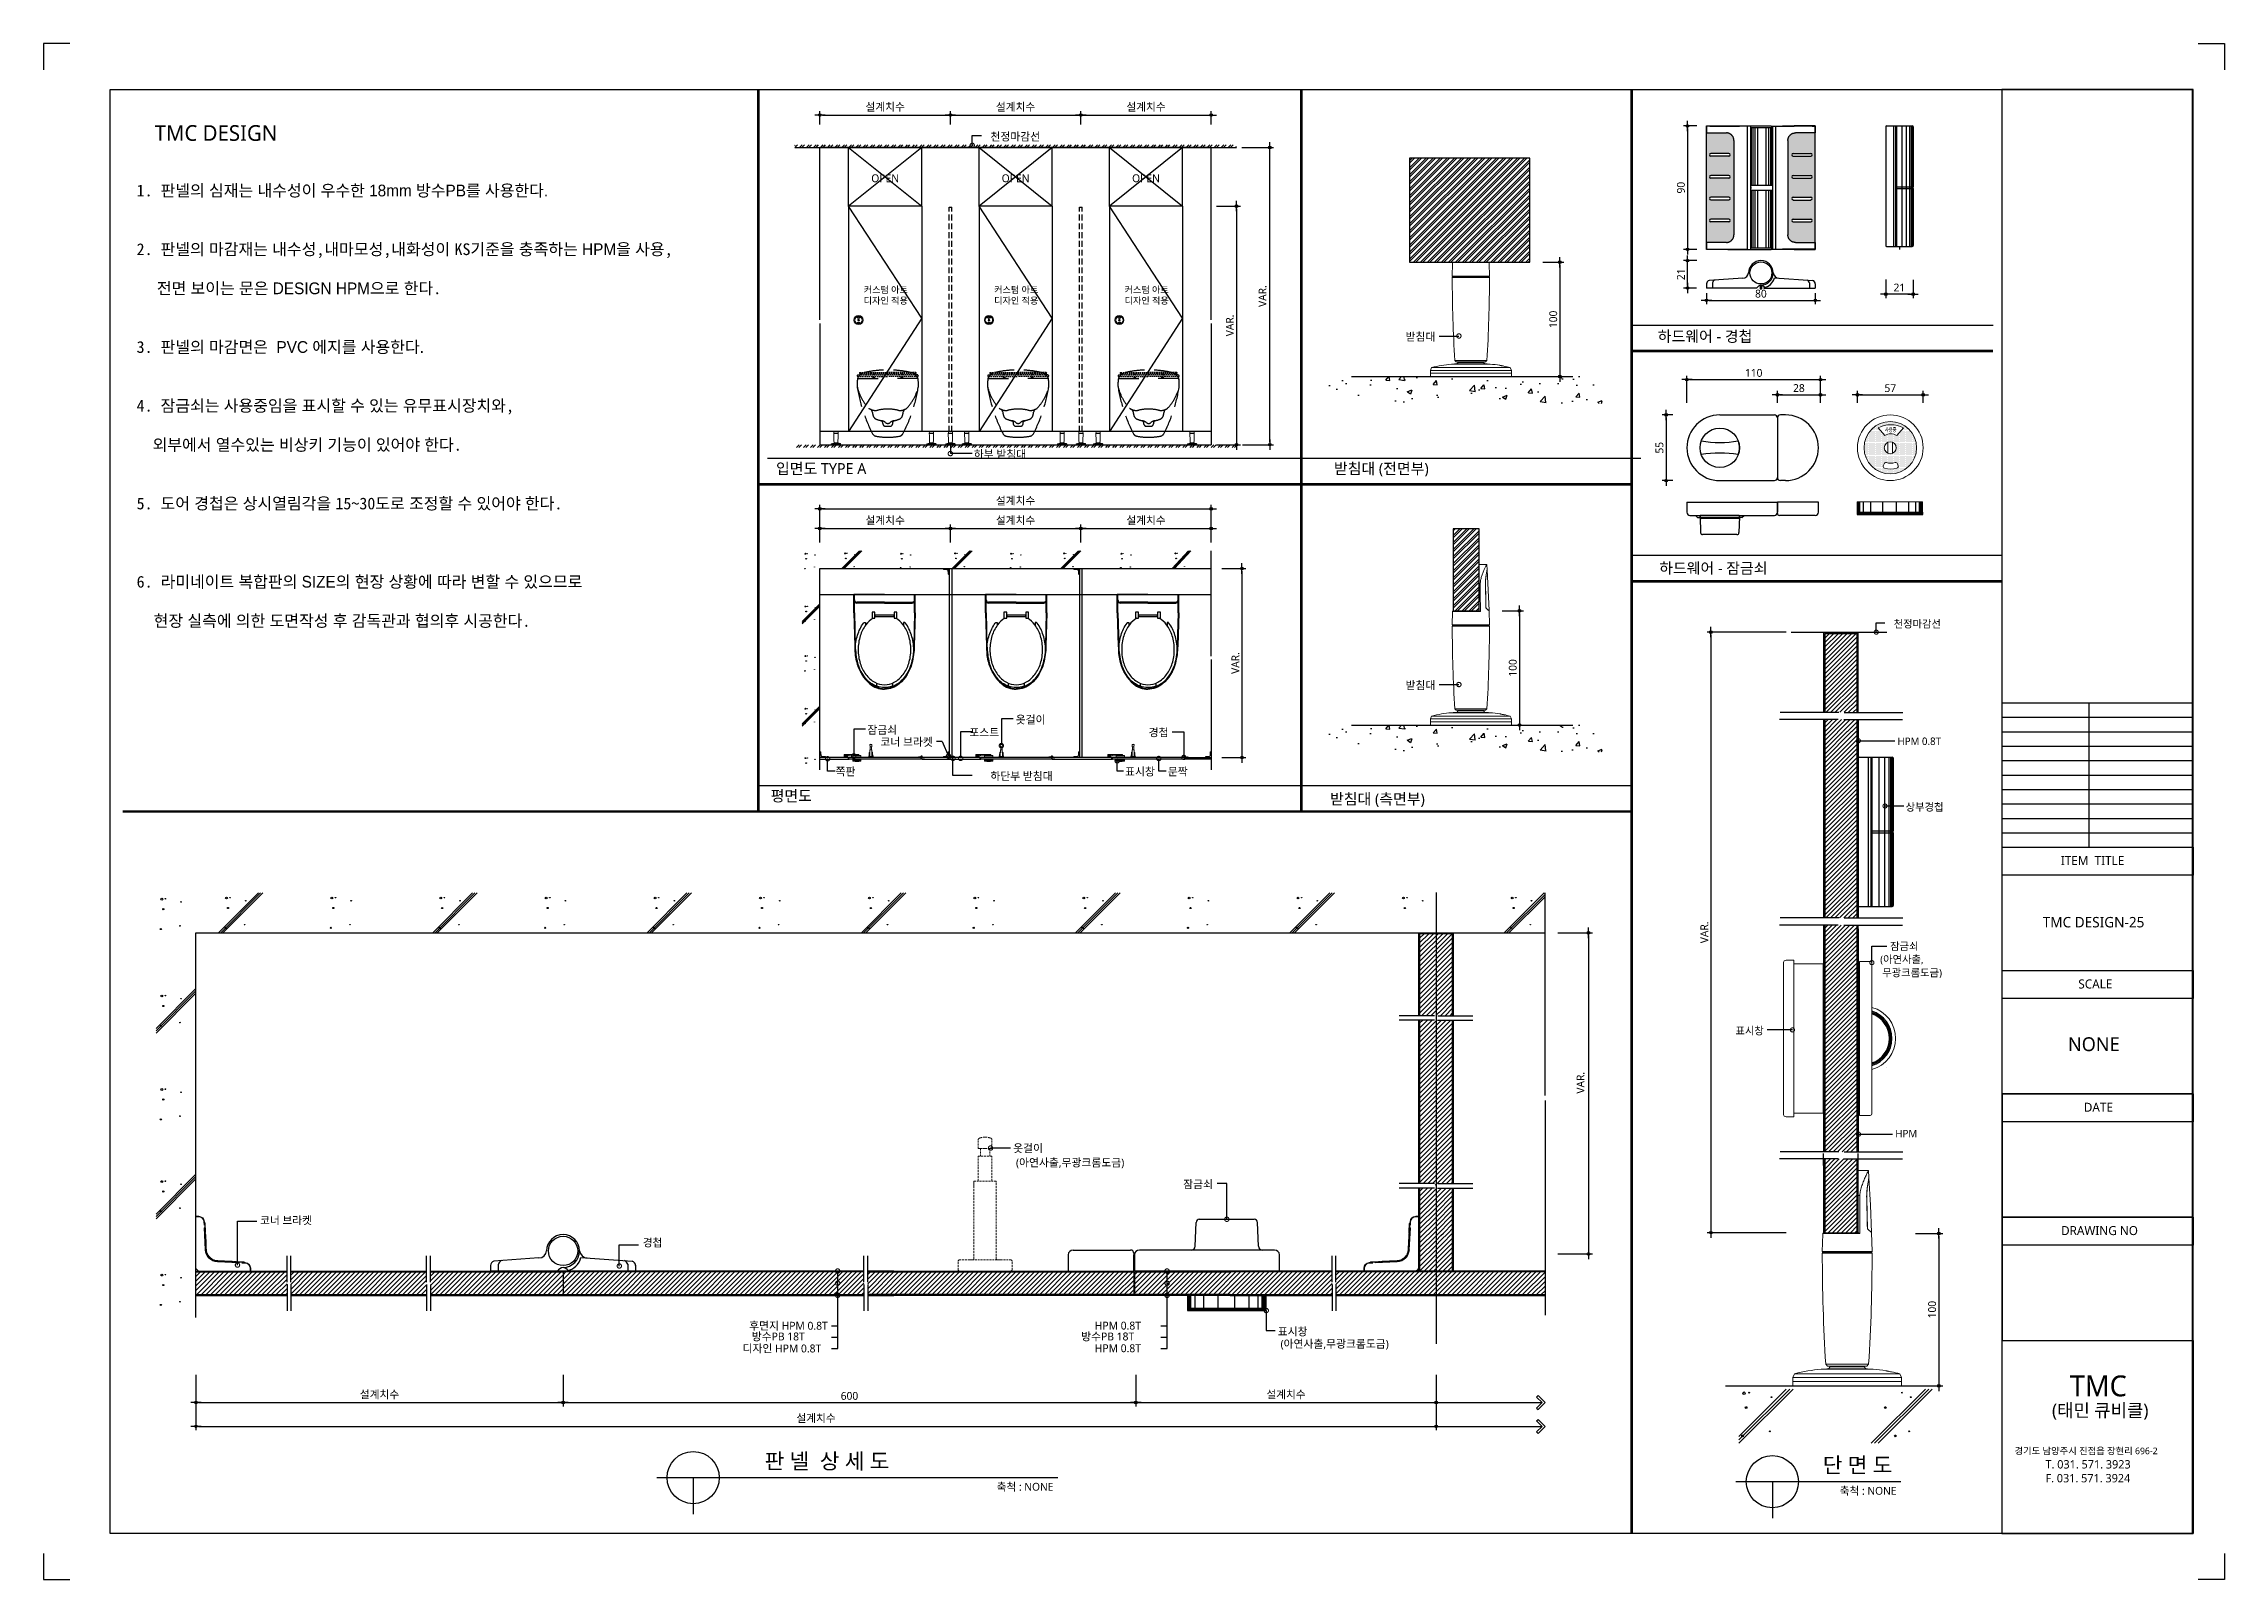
# Model space of a CAD drawing. Extents: x -256 to 8104, y -176 to 5714.
import ezdxf
from ezdxf.enums import TextEntityAlignment as Align

# ---------------------------------------------------------------- set-up
doc = ezdxf.new("R2010")
doc.units = 0
doc.header["$LTSCALE"] = 30
doc.linetypes.add('CEN', pattern=[62, 60, -1, 0, -1])
doc.linetypes.add('HIDDEN', pattern=[0.375, 0.25, -0.125])
doc.layers.get('0').update_dxf_attribs({"linetype": 'CONTINUOUS'})
doc.layers.get('DEFPOINTS').update_dxf_attribs({"linetype": 'CONTINUOUS'})
for name, color, linetype in [('02---제품선', 4, 'CONTINUOUS'), ('0_toilet', 6, 'CONTINUOUS'), ('C', 2, 'CONTINUOUS'), ('curior-0Line', 252, 'CONTINUOUS'), ('DIM', 7, 'CONTINUOUS'), ('FIN', 5, 'CONTINUOUS'), ('HAT', 8, 'CONTINUOUS'), ('HID', 9, 'HIDDEN'), ('jac text', 7, 'CONTINUOUS'), ('TIT', 3, 'CONTINUOUS'), ('경첩', 4, 'CONTINUOUS'), ('문자', 3, 'CONTINUOUS'), ('부자재', 4, 'CONTINUOUS'), ('옷걸이', 4, 'CONTINUOUS'), ('잠금쇠(회전형)', 4, 'CONTINUOUS'), ('중심선', 1, 'CEN'), ('치수', 1, 'CONTINUOUS'), ('판넬', 2, 'CONTINUOUS'), ('해치', 8, 'CONTINUOUS')]:
    doc.layers.add(name, color=color, linetype=linetype)
doc.styles.add('HDW', font='gulim.ttc')
doc.styles.add('돋움', font='malgun.ttf')
doc.dimstyles.new('10', dxfattribs={"dimscale": 10, "dimtxt": 3, "dimasz": 1, "dimexe": 1.5, "dimexo": 2, "dimgap": 1, "dimtad": 1, "dimdec": 0, "dimlunit": 6, "dimtxsty": '돋움', "dimblk": 'DIMDOT', "dimcen": -1, "dimdle": 1.5, "dimclrt": 3, "dimazin": 3, "dimtfac": 1, "dimtdec": 0, "dimtix": 1, "dimtmove": 2, "dimatfit": 3, "dimldrblk": 'DIMDOT', "dimarcsym": 0})
pattern_1 = [(45, (40671.02, -6908.678), (-8.55643, 8.55643), [])]
pattern_2 = [(45, (39863.481, -7020.256), (-8.980256, 8.980256), [])]

# ---------------------------------------------------------------- blocks, each defined once
blk = doc.blocks.new('DIMDOT')
at = {"linetype": 'Continuous'}
blk.add_line((-2, 0), (2, 0), dxfattribs=at)
for radius in [0.5, 0.25]:
    blk.add_circle((0, 0), radius, dxfattribs=at)
blk = doc.blocks.new('*D665')
at = {"layer": 'DEFPOINTS', "color": 0}
for p in [(50908.8, -1489), (51408.8, -1432.8), (51408.8, -1489)]:
    blk.add_point(p, dxfattribs=at)
at = {"layer": 'DIM', "color": 0, "lineweight": -2, "ltscale": 10}
for p, q in [((50908.8, -1469), (50908.8, -1417.8)), ((51408.8, -1469), (51408.8, -1417.8)), ((50918.8, -1432.8), (51398.8, -1432.8))]:
    blk.add_line(p, q, dxfattribs=at)
at = {"layer": 'DIM', "color": 0, "lineweight": -2, "xscale": 10, "yscale": 10, "zscale": 10, "rotation": 180}
blk.add_blockref('DIMDOT', (50908.8, -1432.8), dxfattribs=at)
at = {"layer": 'DIM', "color": 0, "lineweight": -2, "xscale": 10, "yscale": 10, "zscale": 10}
blk.add_blockref('DIMDOT', (51408.8, -1432.8), dxfattribs=at)
at = {"layer": 'DIM', "color": 3, "insert": (51158.8, -1403.1), "char_height": 30, "attachment_point": 5, "style": '돋움'}
blk.add_mtext('설계치수', dxfattribs=at)
blk = doc.blocks.new('*D666')
at = {"layer": 'DEFPOINTS', "color": 0}
for p in [(51408.8, -1489), (51908.8, -1432.8), (51908.8, -1489)]:
    blk.add_point(p, dxfattribs=at)
at = {"layer": 'DIM', "color": 0, "lineweight": -2, "ltscale": 10}
for p, q in [((51408.8, -1469), (51408.8, -1417.8)), ((51908.8, -1469), (51908.8, -1417.8)), ((51418.8, -1432.8), (51898.8, -1432.8))]:
    blk.add_line(p, q, dxfattribs=at)
at = {"layer": 'DIM', "color": 0, "lineweight": -2, "xscale": 10, "yscale": 10, "zscale": 10, "rotation": 180}
blk.add_blockref('DIMDOT', (51408.8, -1432.8), dxfattribs=at)
at = {"layer": 'DIM', "color": 0, "lineweight": -2, "xscale": 10, "yscale": 10, "zscale": 10}
blk.add_blockref('DIMDOT', (51908.8, -1432.8), dxfattribs=at)
at = {"layer": 'DIM', "color": 3, "insert": (51658.8, -1403.1), "char_height": 30, "attachment_point": 5, "style": '돋움'}
blk.add_mtext('설계치수', dxfattribs=at)
blk = doc.blocks.new('*D667')
at = {"layer": 'DEFPOINTS', "color": 0}
for p in [(51908.8, -1489), (52408.8, -1432.8), (52408.8, -1489)]:
    blk.add_point(p, dxfattribs=at)
at = {"layer": 'DIM', "color": 0, "lineweight": -2, "ltscale": 10}
for p, q in [((51908.8, -1469), (51908.8, -1417.8)), ((52408.8, -1469), (52408.8, -1417.8)), ((51918.8, -1432.8), (52398.8, -1432.8))]:
    blk.add_line(p, q, dxfattribs=at)
at = {"layer": 'DIM', "color": 0, "lineweight": -2, "xscale": 10, "yscale": 10, "zscale": 10, "rotation": 180}
blk.add_blockref('DIMDOT', (51908.8, -1432.8), dxfattribs=at)
at = {"layer": 'DIM', "color": 0, "lineweight": -2, "xscale": 10, "yscale": 10, "zscale": 10}
blk.add_blockref('DIMDOT', (52408.8, -1432.8), dxfattribs=at)
at = {"layer": 'DIM', "color": 3, "insert": (52158.8, -1403.1), "char_height": 30, "attachment_point": 5, "style": '돋움'}
blk.add_mtext('설계치수', dxfattribs=at)
blk = doc.blocks.new('*D668')
at = {"layer": 'DEFPOINTS', "color": 0}
for p in [(52408.8, -1781.9), (52408.8, -2696.9), (52505.7, -2696.9)]:
    blk.add_point(p, dxfattribs=at)
at = {"layer": 'DIM', "color": 0, "lineweight": -2, "ltscale": 10}
for p, q in [((52428.8, -1781.9), (52520.7, -1781.9)), ((52505.7, -1791.9), (52505.7, -2686.9)), ((52428.8, -2696.9), (52520.7, -2696.9))]:
    blk.add_line(p, q, dxfattribs=at)
at = {"layer": 'DIM', "color": 0, "lineweight": -2, "xscale": 10, "yscale": 10, "zscale": 10}
for p, rotation in [((52505.7, -1781.9), 90), ((52505.7, -2696.9), 270)]:
    blk.add_blockref('DIMDOT', p, dxfattribs=dict(at, rotation=rotation))
at = {"layer": 'DIM', "color": 3, "insert": (52480.5, -2239.4), "char_height": 30, "attachment_point": 5, "rotation": 90, "style": '돋움'}
blk.add_mtext('VAR.', dxfattribs=at)
blk = doc.blocks.new('*D669')
at = {"layer": 'DEFPOINTS', "color": 0}
for p in [(52429.8, -3171.8), (52429.8, -3896.8), (52526.7, -3896.8)]:
    blk.add_point(p, dxfattribs=at)
at = {"layer": 'DIM', "color": 0, "lineweight": -2, "ltscale": 10}
for p, q in [((52449.8, -3171.8), (52541.7, -3171.8)), ((52526.7, -3181.8), (52526.7, -3886.8)), ((52449.8, -3896.8), (52541.7, -3896.8))]:
    blk.add_line(p, q, dxfattribs=at)
at = {"layer": 'DIM', "color": 0, "lineweight": -2, "xscale": 10, "yscale": 10, "zscale": 10}
for p, rotation in [((52526.7, -3171.8), 90), ((52526.7, -3896.8), 270)]:
    blk.add_blockref('DIMDOT', p, dxfattribs=dict(at, rotation=rotation))
at = {"layer": 'DIM', "color": 3, "insert": (52501.5, -3534.3), "char_height": 30, "attachment_point": 5, "rotation": 90, "style": '돋움'}
blk.add_mtext('VAR.', dxfattribs=at)
blk = doc.blocks.new('_DOTSMALL')
at = {"color": 0, "linetype": 'ByBlock', "const_width": 0.5}
blk.add_lwpolyline([(-0.0625, 0, 1), (0.0625, 0, 1)], format="xyb", close=True, dxfattribs=at)
blk = doc.blocks.new('A$C63EC304E')
at = {"layer": '치수', "color": 1, "xscale": 2.5, "yscale": 2.5, "zscale": 2.5, "rotation": 234.3098741996962}
blk.add_blockref('_DOTSMALL', (0.31, 0.31), dxfattribs=at)
blk = doc.blocks.new('A$C2BC9653E')
at = {"layer": '치수', "xscale": 0.3333333333333333, "yscale": 0.3333333333333333, "zscale": 0.3333333333333333}
blk.add_blockref('A$C63EC304E', (0, 0), dxfattribs=at)
blk = doc.blocks.new('A$C7FC71301')
at = {"layer": '치수', "rotation": 180}
blk.add_blockref('A$C2BC9653E', (0.21, 0.21), dxfattribs=at)
blk = doc.blocks.new('A$C4A20372B')
at = {"layer": '치수'}
blk.add_blockref('A$C7FC71301', (0, 0), dxfattribs=at)
blk = doc.blocks.new('A$C566469F5')
at = {"layer": '치수'}
blk.add_blockref('A$C4A20372B', (0, 0), dxfattribs=at)
blk = doc.blocks.new('A$C7E317CD4')
at = {"layer": '해치', "xscale": 2, "yscale": 2, "zscale": 2}
blk.add_blockref('A$C566469F5', (0, 0), dxfattribs=at)
blk = doc.blocks.new('A$C601D7F27')
at = {"layer": '치수'}
blk.add_blockref('A$C7E317CD4', (0, 0), dxfattribs=at)
blk = doc.blocks.new('A$C38802C08')
at = {"layer": '치수'}
blk.add_blockref('A$C601D7F27', (0, 0), dxfattribs=at)
blk = doc.blocks.new('*D670')
at = {"layer": 'DEFPOINTS', "color": 0}
for p in [(51908.8, -3091.4), (52408.8, -3018.3), (52408.8, -3091.4)]:
    blk.add_point(p, dxfattribs=at)
at = {"layer": 'DIM', "color": 0, "lineweight": -2, "ltscale": 10}
for p, q in [((51908.8, -3071.4), (51908.8, -3003.3)), ((52408.8, -3071.4), (52408.8, -3003.3)), ((51918.8, -3018.3), (52398.8, -3018.3))]:
    blk.add_line(p, q, dxfattribs=at)
at = {"layer": 'DIM', "color": 0, "lineweight": -2, "xscale": 10, "yscale": 10, "zscale": 10, "rotation": 180}
blk.add_blockref('DIMDOT', (51908.8, -3018.3), dxfattribs=at)
at = {"layer": 'DIM', "color": 0, "lineweight": -2, "xscale": 10, "yscale": 10, "zscale": 10}
blk.add_blockref('DIMDOT', (52408.8, -3018.3), dxfattribs=at)
at = {"layer": 'DIM', "color": 3, "insert": (52158.8, -2988.6), "char_height": 30, "attachment_point": 5, "style": '돋움'}
blk.add_mtext('설계치수', dxfattribs=at)
blk = doc.blocks.new('*D671')
at = {"layer": 'DEFPOINTS', "color": 0}
for p in [(52408.8, -2942.9), (50908.8, -3091.4), (52408.8, -3091.4)]:
    blk.add_point(p, dxfattribs=at)
at = {"layer": 'DIM', "color": 0, "lineweight": -2, "ltscale": 10}
for p, q in [((50908.8, -3071.4), (50908.8, -2927.9)), ((50918.8, -2942.9), (52398.8, -2942.9)), ((52408.8, -3071.4), (52408.8, -2927.9))]:
    blk.add_line(p, q, dxfattribs=at)
at = {"layer": 'DIM', "color": 0, "lineweight": -2, "xscale": 10, "yscale": 10, "zscale": 10, "rotation": 180}
blk.add_blockref('DIMDOT', (50908.8, -2942.9), dxfattribs=at)
at = {"layer": 'DIM', "color": 0, "lineweight": -2, "xscale": 10, "yscale": 10, "zscale": 10}
blk.add_blockref('DIMDOT', (52408.8, -2942.9), dxfattribs=at)
at = {"layer": 'DIM', "color": 3, "insert": (51658.8, -2913.3), "char_height": 30, "attachment_point": 5, "style": '돋움'}
blk.add_mtext('설계치수', dxfattribs=at)
blk = doc.blocks.new('*D672')
at = {"layer": 'DEFPOINTS', "color": 0}
for p in [(51408.8, -3091.4), (51908.8, -3018.3), (51908.8, -3091.4)]:
    blk.add_point(p, dxfattribs=at)
at = {"layer": 'DIM', "color": 0, "lineweight": -2, "ltscale": 10}
for p, q in [((51408.8, -3071.4), (51408.8, -3003.3)), ((51908.8, -3071.4), (51908.8, -3003.3)), ((51418.8, -3018.3), (51898.8, -3018.3))]:
    blk.add_line(p, q, dxfattribs=at)
at = {"layer": 'DIM', "color": 0, "lineweight": -2, "xscale": 10, "yscale": 10, "zscale": 10, "rotation": 180}
blk.add_blockref('DIMDOT', (51408.8, -3018.3), dxfattribs=at)
at = {"layer": 'DIM', "color": 0, "lineweight": -2, "xscale": 10, "yscale": 10, "zscale": 10}
blk.add_blockref('DIMDOT', (51908.8, -3018.3), dxfattribs=at)
at = {"layer": 'DIM', "color": 3, "insert": (51658.8, -2988.6), "char_height": 30, "attachment_point": 5, "style": '돋움'}
blk.add_mtext('설계치수', dxfattribs=at)
blk = doc.blocks.new('*D673')
at = {"layer": 'DEFPOINTS', "color": 0}
for p in [(50908.8, -3091.4), (51408.8, -3018.3), (51408.8, -3091.4)]:
    blk.add_point(p, dxfattribs=at)
at = {"layer": 'DIM', "color": 0, "lineweight": -2, "ltscale": 10}
for p, q in [((50908.8, -3071.4), (50908.8, -3003.3)), ((51408.8, -3071.4), (51408.8, -3003.3)), ((50918.8, -3018.3), (51398.8, -3018.3))]:
    blk.add_line(p, q, dxfattribs=at)
at = {"layer": 'DIM', "color": 0, "lineweight": -2, "xscale": 10, "yscale": 10, "zscale": 10, "rotation": 180}
blk.add_blockref('DIMDOT', (50908.8, -3018.3), dxfattribs=at)
at = {"layer": 'DIM', "color": 0, "lineweight": -2, "xscale": 10, "yscale": 10, "zscale": 10}
blk.add_blockref('DIMDOT', (51408.8, -3018.3), dxfattribs=at)
at = {"layer": 'DIM', "color": 3, "insert": (51158.8, -2988.6), "char_height": 30, "attachment_point": 5, "style": '돋움'}
blk.add_mtext('설계치수', dxfattribs=at)
blk = doc.blocks.new('*D674')
at = {"layer": 'DEFPOINTS', "color": 0}
for p in [(54744.3, -2447.4), (54232.3, -2556), (54744.3, -2556)]:
    blk.add_point(p, dxfattribs=at)
at = {"layer": 'DIM', "color": 0, "lineweight": -2, "ltscale": 10}
for p, q in [((54232.3, -2536), (54232.3, -2432.4)), ((54242.3, -2447.4), (54734.3, -2447.4)), ((54744.3, -2536), (54744.3, -2432.4))]:
    blk.add_line(p, q, dxfattribs=at)
at = {"layer": 'DIM', "color": 0, "lineweight": -2, "xscale": 10, "yscale": 10, "zscale": 10, "rotation": 180}
blk.add_blockref('DIMDOT', (54232.3, -2447.4), dxfattribs=at)
at = {"layer": 'DIM', "color": 0, "lineweight": -2, "xscale": 10, "yscale": 10, "zscale": 10}
blk.add_blockref('DIMDOT', (54744.3, -2447.4), dxfattribs=at)
at = {"layer": 'DIM', "color": 3, "insert": (54488.3, -2421.8), "char_height": 30, "attachment_point": 5, "style": '돋움'}
blk.add_mtext('110', dxfattribs=at)
blk = doc.blocks.new('*D675')
at = {"layer": 'DEFPOINTS', "color": 0}
for p in [(54744.3, -2505.4), (54579.2, -2556), (54744.3, -2556)]:
    blk.add_point(p, dxfattribs=at)
at = {"layer": 'DIM', "color": 0, "lineweight": -2, "ltscale": 10}
for p, q in [((54579.2, -2536), (54579.2, -2490.4)), ((54589.2, -2505.4), (54734.3, -2505.4)), ((54744.3, -2536), (54744.3, -2490.4))]:
    blk.add_line(p, q, dxfattribs=at)
at = {"layer": 'DIM', "color": 0, "lineweight": -2, "xscale": 10, "yscale": 10, "zscale": 10, "rotation": 180}
blk.add_blockref('DIMDOT', (54579.2, -2505.4), dxfattribs=at)
at = {"layer": 'DIM', "color": 0, "lineweight": -2, "xscale": 10, "yscale": 10, "zscale": 10}
blk.add_blockref('DIMDOT', (54744.3, -2505.4), dxfattribs=at)
at = {"layer": 'DIM', "color": 3, "insert": (54661.7, -2479.9), "char_height": 30, "attachment_point": 5, "style": '돋움'}
blk.add_mtext('28', dxfattribs=at)
blk = doc.blocks.new('*D676')
at = {"layer": 'DEFPOINTS', "color": 0}
for p in [(55138, -2505.4), (54886, -2556), (55138, -2556)]:
    blk.add_point(p, dxfattribs=at)
at = {"layer": 'DIM', "color": 0, "lineweight": -2, "ltscale": 10}
for p, q in [((54886, -2536), (54886, -2490.4)), ((54896, -2505.4), (55128, -2505.4)), ((55138, -2536), (55138, -2490.4))]:
    blk.add_line(p, q, dxfattribs=at)
at = {"layer": 'DIM', "color": 0, "lineweight": -2, "xscale": 10, "yscale": 10, "zscale": 10, "rotation": 180}
blk.add_blockref('DIMDOT', (54886, -2505.4), dxfattribs=at)
at = {"layer": 'DIM', "color": 0, "lineweight": -2, "xscale": 10, "yscale": 10, "zscale": 10}
blk.add_blockref('DIMDOT', (55138, -2505.4), dxfattribs=at)
at = {"layer": 'DIM', "color": 3, "insert": (55012, -2480.1), "char_height": 30, "attachment_point": 5, "style": '돋움'}
blk.add_mtext('57', dxfattribs=at)
blk = doc.blocks.new('*D677')
at = {"layer": 'DEFPOINTS', "color": 0}
for p in [(54289.9, -1474.6), (54234.9, -1947.8), (54289.9, -1947.8)]:
    blk.add_point(p, dxfattribs=at)
at = {"layer": 'DIM', "color": 0, "lineweight": -2, "ltscale": 10}
for p, q in [((54269.9, -1474.6), (54219.9, -1474.6)), ((54234.9, -1484.6), (54234.9, -1937.8)), ((54269.9, -1947.8), (54219.9, -1947.8))]:
    blk.add_line(p, q, dxfattribs=at)
at = {"layer": 'DIM', "color": 0, "lineweight": -2, "xscale": 10, "yscale": 10, "zscale": 10}
for p, rotation in [((54234.9, -1474.6), 90), ((54234.9, -1947.8), 270)]:
    blk.add_blockref('DIMDOT', p, dxfattribs=dict(at, rotation=rotation))
at = {"layer": 'DIM', "color": 3, "insert": (54209.4, -1711.2), "char_height": 30, "attachment_point": 5, "rotation": 90, "style": '돋움'}
blk.add_mtext('90', dxfattribs=at)
blk = doc.blocks.new('*D678')
at = {"layer": 'DEFPOINTS', "color": 0}
for p in [(54307.5, -2096), (54724.6, -2096), (54724.6, -2143.4)]:
    blk.add_point(p, dxfattribs=at)
at = {"layer": 'DIM', "color": 0, "lineweight": -2, "ltscale": 10}
for p, q in [((54307.5, -2116), (54307.5, -2158.4)), ((54317.5, -2143.4), (54714.6, -2143.4)), ((54724.6, -2116), (54724.6, -2158.4))]:
    blk.add_line(p, q, dxfattribs=at)
at = {"layer": 'DIM', "color": 0, "lineweight": -2, "xscale": 10, "yscale": 10, "zscale": 10, "rotation": 180}
blk.add_blockref('DIMDOT', (54307.5, -2143.4), dxfattribs=at)
at = {"layer": 'DIM', "color": 0, "lineweight": -2, "xscale": 10, "yscale": 10, "zscale": 10}
blk.add_blockref('DIMDOT', (54724.6, -2143.4), dxfattribs=at)
at = {"layer": 'DIM', "color": 3, "insert": (54516, -2117.9), "char_height": 30, "attachment_point": 5, "style": '돋움'}
blk.add_mtext('80', dxfattribs=at)
blk = doc.blocks.new('*D679')
at = {"layer": 'DEFPOINTS', "color": 0}
for p in [(54234.9, -1991), (54289.9, -1991), (54289.2, -2096)]:
    blk.add_point(p, dxfattribs=at)
at = {"layer": 'DIM', "color": 0, "lineweight": -2, "ltscale": 10}
for p, q in [((54269.9, -1991), (54219.9, -1991)), ((54234.9, -2086), (54234.9, -2001)), ((54269.2, -2096), (54219.9, -2096))]:
    blk.add_line(p, q, dxfattribs=at)
at = {"layer": 'DIM', "color": 0, "lineweight": -2, "xscale": 10, "yscale": 10, "zscale": 10}
for p, rotation in [((54234.9, -1991), 90), ((54234.9, -2096), 270)]:
    blk.add_blockref('DIMDOT', p, dxfattribs=dict(at, rotation=rotation))
at = {"layer": 'DIM', "color": 3, "insert": (54209.5, -2043.5), "char_height": 30, "attachment_point": 5, "rotation": 90, "style": '돋움'}
blk.add_mtext('21', dxfattribs=at)
blk = doc.blocks.new('*D680')
at = {"layer": 'DEFPOINTS', "color": 0}
for p in [(54994.4, -2043.8), (55099.4, -2044.5), (54994.4, -2119.5)]:
    blk.add_point(p, dxfattribs=at)
at = {"layer": 'DIM', "color": 0, "lineweight": -2, "ltscale": 10}
for p, q in [((54994.4, -2063.8), (54994.4, -2134.5)), ((55099.4, -2064.5), (55099.4, -2134.5)), ((55089.4, -2119.5), (55004.4, -2119.5))]:
    blk.add_line(p, q, dxfattribs=at)
at = {"layer": 'DIM', "color": 0, "lineweight": -2, "xscale": 10, "yscale": 10, "zscale": 10, "rotation": 180}
blk.add_blockref('DIMDOT', (54994.4, -2119.5), dxfattribs=at)
at = {"layer": 'DIM', "color": 0, "lineweight": -2, "xscale": 10, "yscale": 10, "zscale": 10}
blk.add_blockref('DIMDOT', (55099.4, -2119.5), dxfattribs=at)
at = {"layer": 'DIM', "color": 3, "insert": (55046.9, -2094.2), "char_height": 30, "attachment_point": 5, "style": '돋움'}
blk.add_mtext('21', dxfattribs=at)
blk = doc.blocks.new('A$C10E41893')
at = {"layer": '부자재'}
for p, q in [((6, 0), (6, 196)), ((123, 196), (6, 196)), ((123, 192), (6, 192)), ((55, 0), (55, 177)), ((61, 0), (61, 177)), ((6, 0), (6, -196)), ((55, 0), (55, -177)), ((61, 0), (61, -177)), ((123, -192), (6, -192)), ((123, -196), (6, -196))]:
    blk.add_line(p, q, dxfattribs=at)
for points in [[(123, 196, -0.012538), (123, 196), (335, 190, -0.055395), (445, 175, -0.154276), (577, 93, -0.179504), (612, 0, -0.179504)], [(123, 192, -0.012538), (123, 192), (335, 187, -0.055395), (444, 172, -0.154276), (574, 91, -0.179504), (608, 0, -0.179504)], [(157, -72, 0.089162), (200, -119, 0.085733), (270, -155, 0.075373), (359, -168, 0.075373), (447, -155, 0.085733), (517, -119, 0.106084), (567, -62, 0.126931), (583, 0, 0.126931), (567, 62, 0.106084), (517, 119, 0.085733), (447, 155, 0.075373), (359, 168, 0.075373), (270, 155, 0.085733), (200, 119, 0.089162), (157, 72)], [(572, 51), (589, 51), (589, 60, 0.021185), (583, 71, 0.106084), (528, 134, 0.085733), (453, 172, 0.075373), (359, 187, 0.075373), (265, 172, 0.085733), (189, 134, 0.007337), (184, 130), (184, 122), (205, 122)], [(123, -196, 0.012538), (123, -196), (335, -190, 0.055395), (445, -175, 0.154276), (577, -93, 0.179504), (612, 0, 0.179504)], [(123, -192, 0.012538), (123, -192), (335, -187, 0.055395), (444, -172, 0.154276), (574, -91, 0.179504), (608, 0, 0.179504)], [(589, -51, 0.090214), (598, 0, 0.090214), (589, 51, 0.106084)], [(572, -51), (589, -51), (589, -60, -0.021185), (583, -71, -0.106084), (528, -134, -0.085733), (453, -172, -0.075373), (359, -187, -0.075373), (265, -172, -0.085733), (189, -134, -0.007337), (184, -130), (184, -122), (205, -122)]]:
    blk.add_lwpolyline(points, format="xyb", dxfattribs=at)
blk.add_lwpolyline([(138, -61), (119, -61), (119, -79), (157, -79), (157, -61), (138, -61), (147, -61), (147, 61), (138, 61), (157, 61), (157, 79), (119, 79), (119, 61), (138, 61), (138, -61), (119, -61)], dxfattribs=at)
for centre, start, end in [((40, 177), 0, 90), ((46, 177), 0, 90), ((40, -177), 270, 0), ((46, -177), 270, 0)]:
    blk.add_arc(centre, 15, start, end, dxfattribs=at)
blk = doc.blocks.new('A$C460A2A32')
at = {"color": 0}
for p, q in [((3, 20), (0, 16)), ((3, 20), (9, 20)), ((4, 10), (162, 10)), ((9, 20), (162, 20)), ((13, 32), (11, 30)), ((13, 32), (162, 32)), ((13, 27), (162, 27)), ((312, 32), (162, 32)), ((312, 27), (162, 27)), ((316, 20), (162, 20)), ((321, 10), (162, 10)), ((312, 32), (313, 30)), ((322, 20), (316, 20)), ((322, 20), (324, 16))]:
    blk.add_line(p, q, dxfattribs=at)
for centre, radius, start, end in [((4, 14), 4, 150.0107, 270), ((13, 29), 2, 135, 270), ((109, 28), 26, 182.6717, 198.4118), ((109, 10), 26, 180, 202.6199), ((107, 28), 23, 183.0205, 200.9186), ((107, 10), 23, 180, 205.7715), ((69, 10), 23, 334.2285, 0), ((69, 28), 23, 339.0814, 356.9795), ((67, 10), 26, 337.3801, 0), ((67, 28), 26, 341.5882, 357.3283), ((257, 10), 26, 180, 202.6199), ((257, 28), 26, 182.6717, 198.4118), ((256, 28), 23, 183.0205, 200.9186), ((256, 10), 23, 180, 205.7715), ((217, 10), 23, 334.2285, 0), ((217, 28), 23, 339.0814, 356.9795), ((216, 28), 26, 341.5882, 357.3283), ((216, 10), 26, 337.3801, 0), ((312, 29), 2, 270, 45), ((321, 14), 4, 270, 29.9893)]:
    blk.add_arc(centre, radius, start, end, dxfattribs=at)
blk = doc.blocks.new('*D681')
at = {"layer": 'DEFPOINTS', "color": 0}
for p in [(54197.9, -2582.6), (54152.3, -2834.6), (54197.9, -2834.6)]:
    blk.add_point(p, dxfattribs=at)
at = {"layer": 'DIM', "color": 0, "lineweight": -2, "ltscale": 10}
for p, q in [((54177.9, -2582.6), (54137.3, -2582.6)), ((54152.3, -2592.6), (54152.3, -2824.6)), ((54177.9, -2834.6), (54137.3, -2834.6))]:
    blk.add_line(p, q, dxfattribs=at)
at = {"layer": 'DIM', "color": 0, "lineweight": -2, "xscale": 10, "yscale": 10, "zscale": 10}
for p, rotation in [((54152.3, -2582.6), 90), ((54152.3, -2834.6), 270)]:
    blk.add_blockref('DIMDOT', p, dxfattribs=dict(at, rotation=rotation))
at = {"layer": 'DIM', "color": 3, "insert": (54127, -2708.6), "char_height": 30, "attachment_point": 5, "rotation": 90, "style": '돋움'}
blk.add_mtext('55', dxfattribs=at)
blk = doc.blocks.new('*D682')
at = {"layer": 'DEFPOINTS', "color": 0}
for p in [(54633.2, -3415.6), (54324.5, -5718.9), (54633.2, -5718.9)]:
    blk.add_point(p, dxfattribs=at)
at = {"layer": 'DIM', "color": 0, "lineweight": -2, "ltscale": 10}
for p, q in [((54613.2, -3415.6), (54309.5, -3415.6)), ((54324.5, -3425.6), (54324.5, -5708.9)), ((54613.2, -5718.9), (54309.5, -5718.9))]:
    blk.add_line(p, q, dxfattribs=at)
at = {"layer": 'DIM', "color": 0, "lineweight": -2, "xscale": 10, "yscale": 10, "zscale": 10}
for p, rotation in [((54324.5, -3415.6), 90), ((54324.5, -5718.9), 270)]:
    blk.add_blockref('DIMDOT', p, dxfattribs=dict(at, rotation=rotation))
at = {"layer": 'DIM', "color": 3, "insert": (54299.2, -4567.2), "char_height": 30, "attachment_point": 5, "rotation": 90, "style": '돋움'}
blk.add_mtext('VAR.', dxfattribs=at)
blk = doc.blocks.new('A$C13EB2441')
for p, q in [((0.84, 7.37), (0.84, 14.11)), ((0.84, 6.74), (0.84, 0))]:
    blk.add_line(p, q)
blk = doc.blocks.new('*D683')
at = {"layer": 'DEFPOINTS', "color": 0}
for p in [(55088.9, -5721.8), (55098.1, -6306.2), (55197.9, -6306.2)]:
    blk.add_point(p, dxfattribs=at)
at = {"layer": 'DIM', "color": 0, "lineweight": -2, "ltscale": 10}
for p, q in [((55108.9, -5721.8), (55212.9, -5721.8)), ((55197.9, -5731.8), (55197.9, -6296.2)), ((55118.1, -6306.2), (55212.9, -6306.2))]:
    blk.add_line(p, q, dxfattribs=at)
at = {"layer": 'DIM', "color": 0, "lineweight": -2, "xscale": 10, "yscale": 10, "zscale": 10}
for p, rotation in [((55197.9, -5721.8), 90), ((55197.9, -6306.2), 270)]:
    blk.add_blockref('DIMDOT', p, dxfattribs=dict(at, rotation=rotation))
at = {"layer": 'DIM', "color": 3, "insert": (55172.3, -6014), "char_height": 30, "attachment_point": 5, "rotation": 90, "style": '돋움'}
blk.add_mtext('100', dxfattribs=at)
blk = doc.blocks.new('*D684')
at = {"layer": 'DEFPOINTS', "color": 0}
for p in [(53504.3, -3333.9), (53447.6, -3772.1), (53590.5, -3772.1)]:
    blk.add_point(p, dxfattribs=at)
at = {"layer": 'DIM', "color": 0, "lineweight": -2, "ltscale": 10}
for p, q in [((53524.3, -3333.9), (53605.5, -3333.9)), ((53590.5, -3343.9), (53590.5, -3762.1)), ((53467.6, -3772.1), (53605.5, -3772.1))]:
    blk.add_line(p, q, dxfattribs=at)
at = {"layer": 'DIM', "color": 0, "lineweight": -2, "xscale": 10, "yscale": 10, "zscale": 10}
for p, rotation in [((53590.5, -3333.9), 90), ((53590.5, -3772.1), 270)]:
    blk.add_blockref('DIMDOT', p, dxfattribs=dict(at, rotation=rotation))
at = {"layer": 'DIM', "color": 3, "insert": (53564.9, -3553), "char_height": 30, "attachment_point": 5, "rotation": 90, "style": '돋움'}
blk.add_mtext('100', dxfattribs=at)
blk = doc.blocks.new('*D685')
at = {"layer": 'DEFPOINTS', "color": 0}
for p in [(52505.7, -1557.2), (52633.1, -1557.2), (52508.2, -2696.9)]:
    blk.add_point(p, dxfattribs=at)
at = {"layer": 'DIM', "color": 0, "lineweight": -2, "ltscale": 10}
for p, q in [((52525.7, -1557.2), (52648.1, -1557.2)), ((52633.1, -2686.9), (52633.1, -1567.2)), ((52528.2, -2696.9), (52648.1, -2696.9))]:
    blk.add_line(p, q, dxfattribs=at)
at = {"layer": 'DIM', "color": 0, "lineweight": -2, "xscale": 10, "yscale": 10, "zscale": 10}
for p, rotation in [((52633.1, -1557.2), 90), ((52633.1, -2696.9), 270)]:
    blk.add_blockref('DIMDOT', p, dxfattribs=dict(at, rotation=rotation))
at = {"layer": 'DIM', "color": 3, "insert": (52605.8, -2127.1), "char_height": 30, "attachment_point": 5, "rotation": 90, "style": '돋움'}
blk.add_mtext('VAR.', dxfattribs=at)
blk = doc.blocks.new('*D686')
at = {"layer": 'DEFPOINTS', "color": 0}
for p in [(53659.4, -1997.2), (53602.7, -2435.4), (53745.6, -2435.4)]:
    blk.add_point(p, dxfattribs=at)
at = {"layer": 'DIM', "color": 0, "lineweight": -2, "ltscale": 10}
for p, q in [((53679.4, -1997.2), (53760.6, -1997.2)), ((53745.6, -2007.2), (53745.6, -2425.4)), ((53622.7, -2435.4), (53760.6, -2435.4))]:
    blk.add_line(p, q, dxfattribs=at)
at = {"layer": 'DIM', "color": 0, "lineweight": -2, "xscale": 10, "yscale": 10, "zscale": 10}
for p, rotation in [((53745.6, -1997.2), 90), ((53745.6, -2435.4), 270)]:
    blk.add_blockref('DIMDOT', p, dxfattribs=dict(at, rotation=rotation))
at = {"layer": 'DIM', "color": 3, "insert": (53720, -2216.3), "char_height": 30, "attachment_point": 5, "rotation": 90, "style": '돋움'}
blk.add_mtext('100', dxfattribs=at)
blk = doc.blocks.new('*D687')
at = {"layer": 'DEFPOINTS', "color": 0}
for p in [(48516.9, -6244.7), (49924, -6244.7), (49924, -6370.5)]:
    blk.add_point(p, dxfattribs=at)
at = {"layer": 'DIM', "color": 0, "lineweight": -2, "ltscale": 10}
for p, q in [((48516.9, -6264.7), (48516.9, -6385.5)), ((49924, -6264.7), (49924, -6385.5)), ((48526.9, -6370.5), (49914, -6370.5))]:
    blk.add_line(p, q, dxfattribs=at)
at = {"layer": 'DIM', "color": 0, "lineweight": -2, "xscale": 10, "yscale": 10, "zscale": 10, "rotation": 180}
blk.add_blockref('DIMDOT', (48516.9, -6370.5), dxfattribs=at)
at = {"layer": 'DIM', "color": 0, "lineweight": -2, "xscale": 10, "yscale": 10, "zscale": 10}
blk.add_blockref('DIMDOT', (49924, -6370.5), dxfattribs=at)
at = {"layer": 'DIM', "color": 3, "insert": (49220.4, -6340.8), "char_height": 30, "attachment_point": 5, "style": '돋움'}
blk.add_mtext('설계치수', dxfattribs=at)
blk = doc.blocks.new('*D688')
at = {"layer": 'DEFPOINTS', "color": 0}
for p in [(48516.9, -6244.7), (53270.8, -6244.7), (53270.8, -6461.9)]:
    blk.add_point(p, dxfattribs=at)
at = {"layer": 'DIM', "color": 0, "lineweight": -2, "ltscale": 10}
for p, q in [((48516.9, -6264.7), (48516.9, -6476.9)), ((53270.8, -6264.7), (53270.8, -6476.9)), ((48526.9, -6461.9), (53260.8, -6461.9))]:
    blk.add_line(p, q, dxfattribs=at)
at = {"layer": 'DIM', "color": 0, "lineweight": -2, "xscale": 10, "yscale": 10, "zscale": 10, "rotation": 180}
blk.add_blockref('DIMDOT', (48516.9, -6461.9), dxfattribs=at)
at = {"layer": 'DIM', "color": 0, "lineweight": -2, "xscale": 10, "yscale": 10, "zscale": 10}
blk.add_blockref('DIMDOT', (53270.8, -6461.9), dxfattribs=at)
at = {"layer": 'DIM', "color": 3, "insert": (50893.8, -6432.2), "char_height": 30, "attachment_point": 5, "style": '돋움'}
blk.add_mtext('설계치수', dxfattribs=at)
blk = doc.blocks.new('*D689')
at = {"layer": 'DEFPOINTS', "color": 0}
for p in [(52119.9, -6244.7), (53270.8, -6244.7), (53270.8, -6370.5)]:
    blk.add_point(p, dxfattribs=at)
at = {"layer": 'DIM', "color": 0, "lineweight": -2, "ltscale": 10}
for p, q in [((52119.9, -6264.7), (52119.9, -6385.5)), ((53270.8, -6264.7), (53270.8, -6385.5)), ((52129.9, -6370.5), (53260.8, -6370.5))]:
    blk.add_line(p, q, dxfattribs=at)
at = {"layer": 'DIM', "color": 0, "lineweight": -2, "xscale": 10, "yscale": 10, "zscale": 10, "rotation": 180}
blk.add_blockref('DIMDOT', (52119.9, -6370.5), dxfattribs=at)
at = {"layer": 'DIM', "color": 0, "lineweight": -2, "xscale": 10, "yscale": 10, "zscale": 10}
blk.add_blockref('DIMDOT', (53270.8, -6370.5), dxfattribs=at)
at = {"layer": 'DIM', "color": 3, "insert": (52695.4, -6340.8), "char_height": 30, "attachment_point": 5, "style": '돋움'}
blk.add_mtext('설계치수', dxfattribs=at)
blk = doc.blocks.new('*D690')
at = {"layer": 'DEFPOINTS', "color": 0}
for p in [(49924, -6244.7), (52119.9, -6244.7), (52119.9, -6370.5)]:
    blk.add_point(p, dxfattribs=at)
at = {"layer": 'DIM', "color": 0, "lineweight": -2, "ltscale": 10}
for p, q in [((49924, -6264.7), (49924, -6385.5)), ((52119.9, -6264.7), (52119.9, -6385.5)), ((49934, -6370.5), (52109.9, -6370.5))]:
    blk.add_line(p, q, dxfattribs=at)
at = {"layer": 'DIM', "color": 0, "lineweight": -2, "xscale": 10, "yscale": 10, "zscale": 10, "rotation": 180}
blk.add_blockref('DIMDOT', (49924, -6370.5), dxfattribs=at)
at = {"layer": 'DIM', "color": 0, "lineweight": -2, "xscale": 10, "yscale": 10, "zscale": 10}
blk.add_blockref('DIMDOT', (52119.9, -6370.5), dxfattribs=at)
at = {"layer": 'DIM', "color": 3, "insert": (51022, -6345), "char_height": 30, "attachment_point": 5, "style": '돋움'}
blk.add_mtext('600', dxfattribs=at)
blk = doc.blocks.new('A$C06B31977')
for p, q in [((1.26, 11.06), (1.26, 21.17)), ((1.26, 10.11), (1.26, 0))]:
    blk.add_line(p, q)
blk = doc.blocks.new('*D691')
at = {"layer": 'DEFPOINTS', "color": 0}
for p in [(53717.6, -4569.1), (53717.6, -5800.5), (53855.4, -5800.5)]:
    blk.add_point(p, dxfattribs=at)
at = {"layer": 'DIM', "color": 0, "lineweight": -2, "ltscale": 10}
for p, q in [((53737.6, -4569.1), (53870.4, -4569.1)), ((53855.4, -4579.1), (53855.4, -5790.5)), ((53737.6, -5800.5), (53870.4, -5800.5))]:
    blk.add_line(p, q, dxfattribs=at)
at = {"layer": 'DIM', "color": 0, "lineweight": -2, "xscale": 10, "yscale": 10, "zscale": 10}
for p, rotation in [((53855.4, -4569.1), 90), ((53855.4, -5800.5), 270)]:
    blk.add_blockref('DIMDOT', p, dxfattribs=dict(at, rotation=rotation))
at = {"layer": 'DIM', "color": 3, "insert": (53824.7, -5143.9), "char_height": 30, "attachment_point": 5, "rotation": 90, "style": '돋움'}
blk.add_mtext('VAR.', dxfattribs=at)
blk = doc.blocks.new('DESIGN-25', base_point=(48188.6, -6872.9))
at = {"layer": 'HAT'}
h = blk.add_hatch(dxfattribs=at)
h.set_pattern_fill('ANSI32', color=256, scale=2, style=0)
h.set_pattern_definition([(45, (39572.717, -7190.143), (-13.470384, 13.470384), []), (45, (39581.697, -7190.143), (-13.470384, 13.470384), [])])
h.paths.add_polyline_path([(50812.1, -1547.2), (52505.7, -1547.2), (52505.7, -1557.2), (50812.1, -1557.2)])
h = blk.add_hatch(dxfattribs=at)
h.set_pattern_fill('ANSI32', color=256, scale=2, style=0)
h.set_pattern_definition([(45, (39867.086, -7048.667), (-13.470384, 13.470384), []), (45, (39876.066, -7048.667), (-13.470384, 13.470384), [])])
h.paths.add_polyline_path([(53470, -1997.3), (53630, -1997.3), (53630, -1597.9), (53169.2, -1597.9), (53169.2, -1997.3)])
h = blk.add_hatch(dxfattribs=at)
h.set_pattern_fill('ANSI32', color=256, scale=2, style=0)
h.set_pattern_definition([(45, (39572.717, -7008.163), (-13.470384, 13.470384), []), (45, (39581.697, -7008.163), (-13.470384, 13.470384), [])])
h.paths.add_polyline_path([(50812.1, -2707.4), (52505.7, -2707.4), (52505.7, -2697.4), (50812.1, -2697.4)])
h = blk.add_hatch(dxfattribs=at)
h.set_pattern_fill('ANSI32', color=256, scale=2, style=0)
h.set_pattern_definition([(45, (39889.947, -7148.851), (-13.470384, 13.470384), []), (45, (39898.927, -7148.851), (-13.470384, 13.470384), [])])
h.paths.add_polyline_path([(53336.4, -3334), (53435.9, -3334), (53435.9, -3019.6), (53336.4, -3019.6)])
at = {"layer": 'HAT', "transparency": 33554687}
h = blk.add_hatch(dxfattribs=at)
h.set_pattern_fill('ANSI31', color=256, scale=3.811219)
h.set_pattern_definition(pattern_1)
h.paths.add_polyline_path([(54814.5, -3723.3), (54835.6, -3723.3), (54884.6, -3723.3), (54884.6, -3420.4), (54760.7, -3420.4), (54760.7, -3723.3)])
at = {"layer": 'HAT'}
h = blk.add_hatch(dxfattribs=at)
h.set_pattern_fill('ANSI31', color=256, scale=3.811219, style=0)
h.set_pattern_definition(pattern_1)
edge = h.paths.add_edge_path()
edge.add_line((54884.6, -3797.4), (54828, -3797.4))
edge.add_arc((54826, -3797.4), 1.99, -54.30987, 0, ccw=False)
edge.add_arc((54826, -3797.4), 1.99, 125.69013, 305.69013, ccw=False)
edge.add_arc((54826, -3797.4), 1.99, 0, 125.69013, ccw=False)
edge.add_line((54828, -3797.4), (54884.6, -3797.4))
edge.add_line((54884.6, -3797.4), (54884.6, -3751))
edge.add_line((54884.6, -3751), (54874.8, -3751))
edge.add_spline(control_points=[(54872.1, -3758.4), (54873, -3755.9), (54873.9, -3753.4), (54874.8, -3751)], knot_values=[0, 0, 0, 0, 0.152076, 0.152076, 0.152076, 0.152076], degree=3, periodic=0)
edge.add_line((54874.8, -3751), (54822.7, -3751))
edge.add_line((54822.7, -3751), (54822.7, -4511.8))
edge.add_line((54822.7, -4511.8), (54876.7, -4511.8))
edge.add_spline(control_points=[(54876.7, -4511.8), (54879.7, -4503.5), (54882.6, -4496), (54884.6, -4492.4)], knot_values=[0.152076, 0.152076, 0.152076, 0.152076, 0.673721, 0.673721, 0.673721, 0.673721], degree=3, periodic=0)
edge.add_spline(control_points=[(54886.9, -4511.8), (54887.4, -4502.3), (54888.4, -4487.7), (54885.6, -4490.5), (54884.6, -4492.4)], knot_values=[0.673721, 0.673721, 0.673721, 0.673721, 1.332503, 1.60798, 1.60798, 1.60798, 1.60798], degree=3, periodic=0)
edge.add_line((54884.6, -4492.4), (54884.6, -3797.4))
h.paths.add_polyline_path([(54822.7, -3751), (54760.7, -3751), (54760.7, -4511.8), (54822.7, -4511.8)])
h = blk.add_hatch(dxfattribs=at)
h.set_pattern_fill('ANSI31', color=256, scale=3.811219, style=0)
h.set_pattern_definition(pattern_1)
h.paths.add_polyline_path([(54822.7, -4974.4), (54760.7, -4974.4), (54760.7, -5408.5), (54822.7, -5408.5), (54822.7, -5304.2, -0.567825), (54822.7, -5300.8)])
h.paths.add_polyline_path([(54884.6, -4974.4), (54822.7, -4974.4), (54822.7, -5300.8, -0.582142), (54825.7, -5302.5), (54884.6, -5302.5)])
edge = h.paths.add_edge_path()
edge.add_line((54884.6, -5302.5), (54825.7, -5302.5))
edge.add_arc((54823.7, -5302.5), 1.99, -54.30987, 0, ccw=False)
edge.add_arc((54823.7, -5302.5), 1.99, 239.17799, 305.69013, ccw=False)
edge.add_line((54822.7, -5304.2), (54822.7, -5408.5))
edge.add_line((54822.7, -5408.5), (54876.7, -5408.5))
edge.add_spline(control_points=[(54876.7, -5408.5), (54879.7, -5400.1), (54882.6, -5392.7), (54884.6, -5389.1)], knot_values=[0.152076, 0.152076, 0.152076, 0.152076, 0.673721, 0.673721, 0.673721, 0.673721], degree=3, periodic=0)
edge.add_line((54884.6, -5389.1), (54884.6, -5302.5))
h.paths.add_polyline_path([(54822.7, -4539.5), (54760.7, -4539.5), (54760.7, -4974.4), (54822.7, -4974.4)])
edge = h.paths.add_edge_path()
edge.add_line((54884.6, -4539.5), (54874.8, -4539.5))
edge.add_spline(control_points=[(54872.1, -4546.9), (54873, -4544.4), (54873.9, -4541.9), (54874.8, -4539.5)], knot_values=[0, 0, 0, 0, 0.152076, 0.152076, 0.152076, 0.152076], degree=3, periodic=0)
edge.add_line((54874.8, -4539.5), (54822.7, -4539.5))
edge.add_line((54822.7, -4539.5), (54822.7, -4974.4))
edge.add_line((54822.7, -4974.4), (54884.6, -4974.4))
edge.add_line((54884.6, -4974.4), (54884.6, -4539.5))
at = {"layer": 'HAT', "transparency": 33554687}
h = blk.add_hatch(dxfattribs=at)
h.set_pattern_fill('ANSI31', color=256, scale=3.811219, style=0)
h.set_pattern_definition(pattern_1)
h.paths.add_polyline_path([(54812.6, -5436.1), (54760.7, -5436.1), (54760.7, -5718.9), (54822.7, -5718.9), (54822.7, -5436.1)])
h.paths.add_polyline_path([(54884.6, -5436.1), (54833.8, -5436.1), (54822.7, -5436.1), (54822.7, -5718.9), (54884.6, -5718.9)])
at = {"layer": '해치'}
h = blk.add_hatch(dxfattribs=at)
h.set_pattern_fill('DOTS', color=256, scale=2.628474)
h.set_pattern_definition([(0, (51345.76, -1139.6253), (2.086351, 4.172702), [0, -4.172702])])
edge = h.paths.add_edge_path()
edge.add_line((54308, -1921.2), (54308, -1921.2))
edge.add_spline(control_points=[(54308, -1921.2), (54308.3, -1921.2), (54319.8, -1921.2)], knot_values=[-0.724312, -0.724312, -0.724312, 0.724312, 0.724312, 0.724312], weights=[1, 0.748956, 1], degree=2, periodic=0)
edge.add_line((54319.8, -1921.2), (54383.7, -1921.2))
edge.add_spline(control_points=[(54383.7, -1921.2), (54412.6, -1921.2), (54412.6, -1892.3)], knot_values=[-1.570796, -1.570796, -1.570796, 0, 0, 0], weights=[1, 0.707107, 1], degree=2, periodic=0)
edge.add_line((54412.6, -1892.3), (54412.6, -1530.1))
edge.add_spline(control_points=[(54412.6, -1530.1), (54412.6, -1501.2), (54383.7, -1501.2)], knot_values=[0, 0, 0, 1.570796, 1.570796, 1.570796], weights=[1, 0.707107, 1], degree=2, periodic=0)
edge.add_line((54383.7, -1501.2), (54319.8, -1501.2))
edge.add_spline(control_points=[(54319.8, -1501.2), (54308.3, -1501.2), (54308, -1501.2)], knot_values=[-0.724312, -0.724312, -0.724312, 0.724312, 0.724312, 0.724312], weights=[1, 0.748956, 1], degree=2, periodic=0)
edge.add_line((54308, -1501.2), (54308, -1921.2))
h.paths.add_polyline_path([(54392.9, -1579.9, -0.414214), (54398.1, -1585.2, -0.414214), (54392.9, -1590.5), (54324.5, -1590.5, -0.414214), (54319.3, -1585.2, -0.414214), (54324.5, -1579.9)], flags=16)
h.paths.add_polyline_path([(54392.9, -1663.9, -0.414214), (54398.1, -1669.2, -0.414214), (54392.9, -1674.5), (54324.5, -1674.5, -0.414214), (54319.3, -1669.2, -0.414214), (54324.5, -1663.9)], flags=16)
h.paths.add_polyline_path([(54392.9, -1748, -0.414214), (54398.1, -1753.2, -0.414214), (54392.9, -1758.5), (54324.5, -1758.5, -0.414214), (54319.3, -1753.2, -0.414214), (54324.5, -1748)], flags=16)
h.paths.add_polyline_path([(54392.9, -1832, -0.414214), (54398.1, -1837.2, -0.414214), (54392.9, -1842.5), (54324.5, -1842.5, -0.414214), (54319.3, -1837.2, -0.414214), (54324.5, -1832)], flags=16)
h = blk.add_hatch(dxfattribs=at)
h.set_pattern_fill('DOTS', color=256, scale=2.628474)
h.set_pattern_definition([(0, (50871.1426, -1139.6253), (2.086351, 4.1727023), [0, -4.1727023])])
edge = h.paths.add_edge_path()
edge.add_spline(control_points=[(54619.4, -1530.1), (54619.4, -1501.2), (54648.3, -1501.2)], knot_values=[0, 0, 0, 1.570796, 1.570796, 1.570796], weights=[1, 0.707107, 1], degree=2, periodic=0)
edge.add_line((54648.3, -1501.2), (54712.2, -1501.2))
edge.add_spline(control_points=[(54712.2, -1501.2), (54723.8, -1501.2), (54724, -1501.2)], knot_values=[-0.724312, -0.724312, -0.724312, 0.724312, 0.724312, 0.724312], weights=[1, 0.748956, 1], degree=2, periodic=0)
edge.add_line((54724.1, -1501.2), (54724.1, -1921.2))
edge.add_line((54724.1, -1921.2), (54724, -1921.2))
edge.add_spline(control_points=[(54724, -1921.2), (54723.8, -1921.2), (54712.2, -1921.2)], knot_values=[-0.724312, -0.724312, -0.724312, 0.724312, 0.724312, 0.724312], weights=[1, 0.748956, 1], degree=2, periodic=0)
edge.add_line((54712.2, -1921.2), (54648.3, -1921.2))
edge.add_spline(control_points=[(54648.3, -1921.2), (54619.4, -1921.2), (54619.4, -1892.3)], knot_values=[-1.570796, -1.570796, -1.570796, 0, 0, 0], weights=[1, 0.707107, 1], degree=2, periodic=0)
edge.add_line((54619.4, -1892.3), (54619.4, -1530.1))
h.paths.add_polyline_path([(54639.2, -1579.9, 0.414214), (54633.9, -1585.2, 0.414214), (54639.2, -1590.5), (54707.5, -1590.5, 0.414214), (54712.8, -1585.2, 0.414214), (54707.5, -1579.9)], flags=16)
h.paths.add_polyline_path([(54639.2, -1663.9, 0.414214), (54633.9, -1669.2, 0.414214), (54639.2, -1674.5), (54707.5, -1674.5, 0.414214), (54712.8, -1669.2, 0.414214), (54707.5, -1663.9)], flags=16)
h.paths.add_polyline_path([(54639.2, -1748, 0.414214), (54633.9, -1753.2, 0.414214), (54639.2, -1758.5), (54707.5, -1758.5, 0.414214), (54712.8, -1753.2, 0.414214), (54707.5, -1748)], flags=16)
h.paths.add_polyline_path([(54639.2, -1832, 0.414214), (54633.9, -1837.2, 0.414214), (54639.2, -1842.5), (54707.5, -1842.5, 0.414214), (54712.8, -1837.2, 0.414214), (54707.5, -1832)], flags=16)
h = blk.add_hatch(dxfattribs=at)
h.set_pattern_fill('AR-CONC', color=256, style=0)
h.set_pattern_definition([(50, (51428.11, -3972.16), (182.185, -15.939), [19.05, -209.55]), (355, (51428.11, -3972.16), (-35.243, 191.057), [15.24, -167.64]), (100.451, (51443.3, -3973.49), (146.943, 175.117), [16.19, -178.09]), (46.184, (51428.11, -3921.36), (271.079, -42.042), [28.575, -314.325]), (96.636, (51450.7, -3924.86), (237.404, 247.426), [24.285, -267.135]), (351.184, (51428.1, -3921.36), (237.405, 247.425), [22.86, -251.46]), (21, (51453.51, -3934.06), (151.615, -102.2655), [19.05, -209.55]), (326, (51453.51, -3934.06), (61.802, 184.188), [15.24, -167.64]), (71.4514, (51466.15, -3942.58), (213.416, 81.923), [16.19, -178.09]), (37.5, (51428.11, -3972.16), (3.0886, 84.555), [0, -165.608, 0, -170.18, 0, -168.275]), (7.5, (51428.11, -3972.16), (66.8197, 100.1806), [0, -97.028, 0, -161.798, 0, -64.135]), (327.5, (51371.47, -3972.16), (135.5906, -5.7287), [0, -63.5, 0, -198.12, 0, -262.89]), (317.5, (51346.07, -3972.16), (148.129, 25.4265), [0, -82.55, 0, -131.572, 0, -186.69])])
h.paths.add_polyline_path([(53907.7, -2538.4), (53907.7, -2435.4), (52857.5, -2435.4), (52857.5, -2538.4)])
h = blk.add_hatch(dxfattribs=at)
h.set_pattern_fill('DOTS', color=256, scale=2.628474)
h.set_pattern_definition([(0, (49317.9545, -6165.9028), (2.086351, 4.1727023), [0, -4.1727023])])
h.paths.add_polyline_path([(55112.6, -2708.6, 1), (54911.3, -2708.6, 1)])
h.paths.add_polyline_path([(54989, -2708.6, -1), (55034.9, -2708.6, -1)], flags=16)
h.paths.add_polyline_path([(55036.7, -2661.3, 0.250537), (54990.8, -2661.3), (54965, -2632.8, -0.258173), (55062.5, -2632.8)], flags=16)
h.paths.add_polyline_path([(55039.4, -2770), (55042.2, -2778.1, -0.437988), (55037.4, -2787.2, -0.127495), (54990.2, -2787.2, -0.437988), (54985.3, -2778.1), (54988.1, -2770, -0.407197), (54996.9, -2765.6, 0.156299), (55030.7, -2765.6, -0.407197)], flags=16)
h.paths.add_polyline_path([(54986.8, -2653.4), (55040.2, -2653.4), (55040.2, -2626), (54986.8, -2626)], flags=8)
h = blk.add_hatch(dxfattribs=at)
h.set_pattern_fill('AR-CONC', color=256, style=0)
h.set_pattern_definition([(50, (51428.11, -5308.86), (182.185, -15.939), [19.05, -209.55]), (355, (51428.11, -5308.86), (-35.243, 191.057), [15.24, -167.64]), (100.451, (51443.3, -5310.19), (146.943, 175.117), [16.19, -178.09]), (46.184, (51428.11, -5258.06), (271.079, -42.042), [28.575, -314.325]), (96.636, (51450.7, -5261.57), (237.404, 247.426), [24.285, -267.135]), (351.184, (51428.1, -5258.06), (237.405, 247.425), [22.86, -251.46]), (21, (51453.51, -5270.76), (151.615, -102.2655), [19.05, -209.55]), (326, (51453.51, -5270.76), (61.802, 184.188), [15.24, -167.64]), (71.4514, (51466.15, -5279.28), (213.416, 81.923), [16.19, -178.09]), (37.5, (51428.11, -5308.86), (3.0886, 84.555), [0, -165.608, 0, -170.18, 0, -168.275]), (7.5, (51428.11, -5308.86), (66.8197, 100.1806), [0, -97.028, 0, -161.798, 0, -64.135]), (327.5, (51371.47, -5308.86), (135.5906, -5.7287), [0, -63.5, 0, -198.12, 0, -262.89]), (317.5, (51346.07, -5308.86), (148.129, 25.4265), [0, -82.55, 0, -131.572, 0, -186.69])])
h.paths.add_polyline_path([(53907.7, -3875.1), (53907.7, -3772.1), (52857.5, -3772.1), (52857.5, -3875.1)])
h = blk.add_hatch(dxfattribs=at)
h.set_pattern_fill('ANSI31', color=256, scale=4, style=0)
h.set_pattern_definition([(45, (-223039.599, -63016.868), (-8.9802561, 8.9802561), [])])
edge = h.paths.add_edge_path()
edge.add_line((53270.8, -4572.4), (53208.4, -4572.4))
edge.add_line((53208.4, -4572.4), (53207.5, -4573.3))
edge.add_line((53207.5, -4573.3), (53207.5, -4673.7))
edge.add_line((53207.5, -4673.7), (53250.3, -4673.7))
edge.add_line((53250.3, -4673.7), (53250.3, -4715.2))
edge.add_line((53250.3, -4715.2), (53207.5, -4715.2))
edge.add_line((53207.5, -4715.2), (53207.5, -4887))
edge.add_line((53207.5, -4887), (53264, -4887))
edge.add_spline(control_points=[(53264, -4887), (53266.8, -4879.3), (53272.8, -4864), (53269, -4894.9), (53270.5, -4897.3), (53270.8, -4897.4)], knot_values=[0.456227, 0.456227, 0.456227, 0.456227, 2.847595, 6.178025, 6.737145, 6.737145, 6.737145, 6.737145], degree=3, periodic=0)
edge.add_spline(control_points=[(53270.5, -4897.2), (53270.6, -4894.2), (53270.6, -4891.4), (53270, -4891.1), (53270, -4891.1)], knot_values=[0.891967, 0.891967, 0.891967, 0.891967, 1.280656, 1.337888, 1.337888, 1.337888, 1.337888], degree=3, periodic=0)
edge.add_line((53270.8, -4897.4), (53270.8, -4572.4))
edge = h.paths.add_edge_path()
edge.add_line((53334.1, -4572.4), (53270.8, -4572.4))
edge.add_line((53270.8, -4572.4), (53270.8, -4897.4))
edge.add_spline(control_points=[(53270.8, -4897.4), (53271.9, -4897.6), (53274.2, -4893.3), (53276.9, -4887)], knot_values=[6.737145, 6.737145, 6.737145, 6.737145, 8.913909, 8.913909, 8.913909, 8.913909], degree=3, periodic=0)
edge.add_spline(control_points=[(53276.9, -4887), (53278.9, -4882.1), (53281.2, -4876.2), (53283.5, -4870.2)], knot_values=[8.913909, 8.913909, 8.913909, 8.913909, 10.573873, 10.573873, 10.573873, 10.573873], degree=3, periodic=0)
edge.add_line((53276.9, -4887), (53334.1, -4887))
edge.add_line((53334.1, -4887), (53334.1, -4715.2))
edge.add_line((53334.1, -4715.2), (53291.3, -4715.2))
edge.add_line((53291.3, -4715.2), (53291.3, -4673.7))
edge.add_line((53291.3, -4673.7), (53334.1, -4673.7))
edge.add_line((53334.1, -4673.7), (53334.1, -4572.4))
h.paths.add_polyline_path([(53334.1, -4673.7), (53291.3, -4673.7), (53291.3, -4715.2), (53334.1, -4715.2)], flags=16)
h.paths.add_polyline_path([(53250.3, -4673.7), (53207.5, -4673.7), (53207.5, -4715.2), (53250.3, -4715.2)], flags=16)
h = blk.add_hatch(dxfattribs=at)
h.set_pattern_fill('ANSI31', color=256, scale=4, style=0)
h.set_pattern_definition([(45, (53270.805, -5217.419), (-8.98026, 8.98026), [])])
h.paths.add_polyline_path([(53334.1, -4904.1), (53207.5, -4904.1), (53207.5, -5530.8), (53334.1, -5530.8)])
at = {"layer": '해치', "transparency": 33554687}
h = blk.add_hatch(dxfattribs=at)
h.set_pattern_fill('ANSI31', color=256, scale=4)
h.set_pattern_definition(pattern_2)
edge = h.paths.add_edge_path()
edge.add_spline(control_points=[(53270.8, -5558.3), (53270.5, -5558.3), (53269.4, -5556.5), (53270.3, -5546.6), (53270.5, -5541)], knot_values=[1.337888, 1.337888, 1.337888, 1.337888, 1.524261, 2.245715, 2.245715, 2.245715, 2.245715], degree=3, periodic=0)
edge.add_spline(control_points=[(53270.8, -5541.2), (53270.5, -5541.2), (53269, -5538.7), (53272.8, -5507.8), (53266.8, -5523.1), (53264, -5530.8)], knot_values=[0.152076, 0.152076, 0.152076, 0.152076, 0.338449, 1.448592, 2.245715, 2.245715, 2.245715, 2.245715], degree=3, periodic=0)
edge.add_spline(control_points=[(53270.5, -5541), (53270.6, -5538), (53270.6, -5535.2), (53270, -5534.9), (53270, -5534.9)], knot_values=[0.891967, 0.891967, 0.891967, 0.891967, 1.280656, 1.337888, 1.337888, 1.337888, 1.337888], degree=3, periodic=0)
edge.add_spline(control_points=[(53270, -5534.9), (53269, -5534.8), (53266.6, -5540.8), (53264, -5547.9)], knot_values=[0.152076, 0.152076, 0.152076, 0.152076, 0.891967, 0.891967, 0.891967, 0.891967], degree=3, periodic=0)
edge.add_spline(control_points=[(53262.4, -5552.3), (53263, -5550.8), (53263.5, -5549.3), (53264, -5547.9)], knot_values=[0, 0, 0, 0, 0.152076, 0.152076, 0.152076, 0.152076], degree=3, periodic=0)
edge.add_line((53264, -5547.9), (53207.5, -5547.9))
edge.add_line((53207.5, -5547.9), (53207.5, -5720.3))
edge.add_line((53207.5, -5720.3), (53252.2, -5720.3))
edge.add_line((53252.2, -5720.3), (53252.2, -5761.9))
edge.add_line((53252.2, -5761.9), (53207.5, -5761.9))
edge.add_line((53207.5, -5761.9), (53207.5, -5866.1))
edge.add_line((53207.5, -5866.1), (53270.8, -5866.1))
edge.add_line((53270.8, -5866.1), (53270.8, -5558.4))
h.paths.add_polyline_path([(53334.1, -5720.3), (53289.4, -5720.3), (53289.4, -5761.9), (53334.1, -5761.9)])
h.paths.add_polyline_path([(53252.2, -5720.3), (53207.5, -5720.3), (53207.5, -5761.9), (53252.2, -5761.9)], flags=16)
h = blk.add_hatch(dxfattribs=at)
h.set_pattern_fill('ANSI31', color=256, scale=4)
h.set_pattern_definition(pattern_2)
h.paths.add_polyline_path([(53334.1, -5608.8), (53270.8, -5608.8), (53270.8, -5866.1), (53334.1, -5866.1), (53334.1, -5761.9), (53289.4, -5761.9), (53289.4, -5720.3), (53334.1, -5720.3)])
edge = h.paths.add_edge_path()
edge.add_line((53334.1, -5547.9), (53276.9, -5547.9))
edge.add_spline(control_points=[(53276.9, -5547.9), (53274.2, -5554.2), (53271.9, -5558.5), (53270.8, -5558.3)], knot_values=[2.245715, 2.245715, 2.245715, 2.245715, 2.971303, 2.971303, 2.971303, 2.971303], degree=3, periodic=0)
edge.add_line((53270.8, -5558.3), (53270.8, -5608.8))
edge.add_line((53270.8, -5608.8), (53334.1, -5608.8))
edge.add_line((53334.1, -5608.8), (53334.1, -5547.9))
h = blk.add_hatch(dxfattribs=at)
h.set_pattern_fill('ANSI31', color=256, scale=4, style=0)
h.set_pattern_definition(pattern_2)
h.paths.add_polyline_path([(48865.9, -5917.7), (48865.9, -5908.2), (48865.9, -5869.4), (48516.9, -5869.4), (48516.9, -5956.1), (48865.9, -5956.1)])
h.paths.add_polyline_path([(48880.6, -5917.7), (48880.6, -5908.2), (48880.6, -5869.4), (49401, -5869.4), (49401, -5917.7), (49401, -5956.1), (48880.6, -5956.1)])
at = {"layer": '해치'}
h = blk.add_hatch(dxfattribs=at)
h.set_pattern_fill('ANSI31', color=256, scale=4)
h.set_pattern_definition(pattern_2)
h.paths.add_polyline_path([(49924, -5956.1), (49924, -5869.4), (49415.6, -5869.4), (49415.6, -5956.1)])
at = {"layer": '해치', "transparency": 33554687}
h = blk.add_hatch(dxfattribs=at)
h.set_pattern_fill('ANSI31', color=256, scale=4)
h.set_pattern_definition(pattern_2)
h.paths.add_polyline_path([(49924, -5869.4), (49924, -5956.1), (50976.9, -5956.1), (50976.9, -5914.9, -0.610943), (50975.3, -5911.6, -0.241509), (50976.9, -5910.7), (50976.9, -5869.4)])
h = blk.add_hatch(dxfattribs=at)
h.set_pattern_fill('ANSI31', color=256, scale=4)
h.set_pattern_definition(pattern_2)
h.paths.add_polyline_path([(51077.7, -5869.4), (50976.9, -5869.4), (50976.9, -5910.7, -0.610943), (50978.6, -5914, -0.241509), (50976.9, -5914.9), (50976.9, -5956.1), (51077.7, -5956.1)])
h = blk.add_hatch(dxfattribs=at)
h.set_pattern_fill('ANSI31', color=256, scale=4)
h.set_pattern_definition(pattern_2)
h.paths.add_polyline_path([(52111.9, -5956.1), (52111.9, -5869.4), (51191.9, -5869.4), (51092.3, -5869.4), (51092.3, -5908.2), (51092.3, -5917.7), (51092.3, -5956.1), (51191.9, -5956.1)])
h = blk.add_hatch(dxfattribs=at)
h.set_pattern_fill('ANSI31', color=256, scale=4, style=0)
h.set_pattern_definition(pattern_2)
h.paths.add_polyline_path([(52886.9, -5917.7), (52886.9, -5908.2), (52886.9, -5869.4), (53270.8, -5869.4), (53270.8, -5956.1), (52886.9, -5956.1)])
edge = h.paths.add_edge_path()
edge.add_line((52872.3, -5917.7), (52872.3, -5908.2))
edge.add_line((52872.3, -5908.2), (52872.3, -5869.4))
edge.add_line((52872.3, -5869.4), (52239.8, -5869.4))
edge.add_line((52239.8, -5869.4), (52239.8, -5910.7))
edge.add_arc((52239.8, -5912.8), 2.08, -35.69013, 90, ccw=False)
edge.add_arc((52239.8, -5912.8), 2.08, 270, 324.30987, ccw=False)
edge.add_line((52239.8, -5914.9), (52239.8, -5956.1))
edge.add_line((52239.8, -5956.1), (52872.3, -5956.1))
edge.add_line((52872.3, -5956.1), (52872.3, -5917.7))
h.paths.add_polyline_path([(52114.9, -5869.4), (52114.9, -5956.1), (52239.8, -5956.1), (52239.8, -5914.9, -0.610943), (52238.1, -5911.6, -0.241509), (52239.8, -5910.7), (52239.8, -5869.4)])
h.paths.add_polyline_path([(53688.5, -5869.4), (53270.8, -5869.4), (53270.8, -5956.1), (53688.5, -5956.1)])
at = {"color": 2}
for p, q in [((48032.7, -1158.7), (47932.7, -1158.7)), ((47932.7, -1158.7), (47932.7, -1258.7)), ((56192.7, -1158.7), (56292.7, -1158.7)), ((56192.7, -1158.7), (56292.7, -1158.7)), ((56192.7, -1158.7), (56292.7, -1158.7)), ((56292.7, -1158.7), (56292.7, -1258.7)), ((56292.7, -1158.7), (56292.7, -1258.7)), ((56292.7, -1158.7), (56292.7, -1258.7)), ((50812.1, -1557.2), (52505.7, -1557.2)), ((55046.9, -1936.2), (55046.9, -1947.8)), ((52946.9, -2435.4), (53794.5, -2435.4)), ((54632.5, -3415.6), (54998.9, -3415.6)), ((52946.9, -3772.1), (53794.5, -3772.1)), ((49924, -5866.1), (49924, -5959.4)), ((52111.9, -5869.4), (52111.9, -5956.1)), ((52114.9, -5869.4), (52114.9, -5956.1)), ((47932.7, -6948.7), (47932.7, -7048.7)), ((47932.7, -6948.7), (47932.7, -7048.7)), ((47932.7, -6948.7), (47932.7, -7048.7)), ((47932.7, -6948.7), (47932.7, -7048.7)), ((56292.7, -6948.7), (56292.7, -7048.7)), ((56292.7, -6948.7), (56292.7, -7048.7)), ((56292.7, -6948.7), (56292.7, -7048.7)), ((47932.7, -7048.7), (48032.7, -7048.7)), ((56292.7, -7048.7), (56192.7, -7048.7)), ((56292.7, -7048.7), (56192.7, -7048.7)), ((56292.7, -7048.7), (56192.7, -7048.7))]:
    blk.add_line(p, q, dxfattribs=at)
for p, q in [((50908.8, -2218.3), (50908.8, -1557.2)), ((52408.8, -2218.3), (52408.8, -1557.2)), ((50908.8, -2232.1), (50908.8, -2696.9)), ((52408.8, -2232.1), (52408.8, -2696.9)), ((50908.8, -2696.9), (52408.8, -2696.9)), ((50908.8, -3943.6), (50908.8, -3171.8)), ((50908.8, -3171.8), (52408.8, -3171.8)), ((52408.8, -3507.7), (52408.8, -3104.1)), ((50908.8, -3271.8), (52408.8, -3271.8)), ((52408.8, -3521), (52408.8, -3943.6)), ((53688.5, -5192.7), (53688.5, -4416)), ((48516.9, -4569.1), (53688.5, -4569.1)), ((48516.9, -6044.1), (48516.9, -4569.1)), ((53264.2, -4887), (53129.4, -4887)), ((53276.9, -4887), (53411.6, -4887)), ((53688.5, -5211.8), (53688.5, -6035.1)), ((53264.2, -5530.8), (53129.4, -5530.8)), ((53276.9, -5530.8), (53411.6, -5530.8)), ((54379.7, -6306.2), (55212.7, -6306.2))]:
    blk.add_line(p, q)
at = {"color": 8}
for p, q in [((54020.5, -2238.1), (55405.8, -2238.1)), ((50707.4, -2748.7), (54055.2, -2748.7)), ((54020.5, -3120.9), (55440.2, -3120.9)), ((50672.7, -4003.7), (52635.3, -4003.7)), ((52635.3, -4003.7), (54020.5, -4003.7))]:
    blk.add_line(p, q, dxfattribs=at)
at = {"color": 4}
for p, q in [((51397.5, -3173.9), (51387.8, -3173.3)), ((51397.5, -3173.9), (51398.2, -3173.9)), ((51897.5, -3173.9), (51887.8, -3173.3)), ((51897.5, -3173.9), (51898.2, -3173.9)), ((51401.6, -3177.8), (51402.1, -3187.8)), ((51901.6, -3177.8), (51902.1, -3187.8))]:
    blk.add_line(p, q, dxfattribs=at)
at = {"color": 2}
for points in [[(48187.9, -1334.5), (55440.2, -1334.5), (55440.2, -6872.8), (48187.9, -6872.8)], [(48187.9, -1334.5), (55440.2, -1334.5), (55440.2, -6872.8), (48187.9, -6872.8)], [(48187.9, -1334.5), (56169.8, -1334.5), (56169.8, -6872.8), (48187.9, -6872.8)]]:
    blk.add_lwpolyline(points, close=True, dxfattribs=at)
at = {"color": 8, "const_width": 10}
for points in [[(50672.7, -4103.7), (50672.7, -1334.5)], [(52753.7, -4103.7), (52753.7, -1334.5)], [(54020.5, -6872.8), (54020.5, -1334.5)], [(54020.5, -2338.1), (55405.8, -2338.1)], [(50672.7, -2848.7), (54020.5, -2848.7)], [(54020.5, -3220.9), (55440.2, -3220.9)], [(48236, -4103.7), (54020.5, -4103.7)]]:
    blk.add_lwpolyline(points, dxfattribs=at)
at = {"color": 4}
for centre, radius, start, end in [((51387.9, -3171.7), 1.61, 184.02269, 266.84997), ((51398, -3177.6), 3.66, 356.64811, 86.2207), ((51887.9, -3171.7), 1.61, 184.02269, 266.84997), ((51897.9, -3177.6), 3.66, 356.64811, 86.2207), ((51403.8, -3187.6), 1.65, 186.1664, 269.59836), ((51903.7, -3187.6), 1.65, 186.1664, 269.59836)]:
    blk.add_arc(centre, radius, start, end, dxfattribs=at)
at = {"layer": '02---제품선'}
for p, q in [((54358.3, -2582.6), (54567.6, -2582.6)), ((54610.3, -2582.6), (54590.9, -2582.6)), ((54579.2, -2594.2), (54579.2, -2822.9)), ((54579.2, -2594.2), (54579.2, -2822.9)), ((54358.3, -2834.6), (54567.6, -2834.6)), ((54610.3, -2834.6), (54590.9, -2834.6)), ((54232.3, -2917.5), (54579.2, -2917.5)), ((54232.3, -2917.5), (54232.3, -2956.3)), ((54579.2, -2917.5), (54579.2, -2956.3)), ((54736.3, -2917.5), (54579.2, -2917.5)), ((54579.2, -2960.2), (54579.2, -2917.5)), ((54736.3, -2956.3), (54736.3, -2917.5)), ((54243.9, -2967.9), (54265.2, -2967.9)), ((54265.2, -2967.9), (54451.3, -2967.9)), ((54273, -2975.7), (54265.2, -2967.9)), ((54273, -2975.7), (54280.7, -2975.7)), ((54280.7, -2975.7), (54435.8, -2975.7)), ((54282.6, -2973.8), (54284.7, -3034.1)), ((54282.7, -2975.7), (54282.7, -2971.8)), ((54430, -2967.9), (54286.5, -2967.9)), ((54430, -2979.6), (54286.5, -2979.6)), ((54433.9, -2973.8), (54431.8, -3034.1)), ((54433.9, -2975.7), (54433.9, -2971.8)), ((54443.5, -2975.7), (54435.8, -2975.7)), ((54443.5, -2975.7), (54451.3, -2967.9)), ((54451.3, -2967.9), (54567.6, -2967.9)), ((54724.6, -2967.9), (54587, -2967.9)), ((54424.1, -3041.6), (54292.4, -3041.6)), ((52347.6, -5771), (52350.8, -5679.6)), ((52363.2, -5667.6), (52573.8, -5667.6)), ((52589.4, -5771), (52586.2, -5679.6)), ((51860.7, -5804.1), (51860.7, -5866.1)), ((51879.3, -5785.5), (52099.5, -5785.5)), ((52111.9, -5797.9), (52111.9, -5866.1)), ((52111.9, -5866.1), (52111.9, -5804.1)), ((52114.9, -5804.1), (52114.9, -5866.1)), ((52319.6, -5785.5), (52133.5, -5785.5)), ((52332.6, -5785.5), (52319.6, -5785.5)), ((52604.4, -5785.5), (52332.6, -5785.5)), ((52651.5, -5785.5), (52604.4, -5785.5)), ((52670.1, -5866.1), (52670.1, -5804.1)), ((51860.7, -5866.1), (52111.9, -5866.1)), ((52670.1, -5866.1), (52114.9, -5866.1))]:
    blk.add_line(p, q, dxfattribs=at)
blk.add_circle((54358.3, -2708.6), 75.6, dxfattribs=at)
blk.add_circle((54358.3, -2708.6), 75.6, dxfattribs=at)
for centre, radius, start, end in [((54358.3, -2708.6), 126, 90, 180), ((54567.6, -2594.2), 11.6, 0, 90), ((54590.9, -2594.2), 11.6, 90, 180), ((54610.3, -2708.6), 126, 0, 90), ((54358.3, -2708.6), 126, 180, 270), ((54358.3, -2271.8), 416.6, 260.2031, 279.7969), ((54358.3, -3145.4), 416.6, 80.2031, 99.7969), ((54358.3, -2708.6), 75.6, 340.75123, 19.24877), ((54610.3, -2708.6), 126, 270, 0), ((54567.6, -2822.9), 11.6, 270, 0), ((54590.9, -2822.9), 11.6, 180, 270), ((54243.9, -2956.3), 11.6, 180, 270), ((54286.5, -2971.8), 3.88, 90, 180), ((54286.5, -2975.7), 3.88, 180, 270), ((54430, -2971.8), 3.88, 0, 90), ((54430, -2975.7), 3.88, 270, 0), ((54567.6, -2956.3), 11.6, 270, 0), ((54587, -2960.2), 7.75, 180, 270), ((54724.6, -2956.3), 11.6, 270, 0), ((54292.4, -3033.9), 7.75, 182, 270), ((54424.1, -3033.9), 7.75, 270, 358), ((52363.2, -5680), 12.4, 90, 178), ((52573.8, -5680), 12.4, 2, 90), ((51879.3, -5804.1), 18.6, 90, 180), ((52099.5, -5797.9), 12.4, 0, 90), ((52133.5, -5804.1), 18.6, 90, 180), ((52332.6, -5770.5), 15, 270, 358), ((52604.4, -5770.5), 15, 182, 270), ((52651.5, -5804.1), 18.6, 0, 90)]:
    blk.add_arc(centre, radius, start, end, dxfattribs=at)
at = {"layer": '0_toilet'}
for p, q in [((51403.8, -3171.8), (51403.8, -3896.8)), ((51413.8, -3171.8), (51413.8, -3896.8)), ((51903.8, -3171.8), (51903.8, -3896.8)), ((51913.9, -3896.9), (51913.9, -3171.9)), ((51017.7, -3896.8), (50908.8, -3896.8)), ((50908.8, -3902.8), (51020.7, -3902.8)), ((51017.7, -3899.8), (51017.7, -3896.8)), ((51017.7, -3899.8), (51021.4, -3899.8)), ((51297.3, -3896.8), (51018.4, -3896.8)), ((51018.4, -3899.8), (51018.4, -3896.8)), ((51020.7, -3902.8), (51020.7, -3899.8)), ((51021.4, -3902.8), (51021.4, -3899.8)), ((51297.3, -3902.8), (51021.4, -3902.8)), ((51297.3, -3902.8), (51297.3, -3896.8)), ((51522.7, -3896.8), (51298.8, -3896.8)), ((51298.8, -3902.8), (51298.8, -3896.8)), ((51298.8, -3902.8), (51525.7, -3902.8)), ((51522.7, -3899.8), (51522.7, -3896.8)), ((51522.7, -3899.8), (51526.5, -3899.8)), ((51797.3, -3896.8), (51523.5, -3896.8)), ((51523.5, -3899.8), (51523.5, -3896.8)), ((51525.7, -3902.8), (51525.7, -3899.8)), ((51526.5, -3902.8), (51526.5, -3899.8)), ((51797.3, -3902.8), (51526.5, -3902.8)), ((51797.3, -3902.8), (51797.3, -3896.8)), ((52027.8, -3896.8), (51798.8, -3896.8)), ((51798.8, -3902.8), (51798.8, -3896.8)), ((51798.8, -3902.8), (52030.8, -3902.8)), ((52027.8, -3899.8), (52027.8, -3896.8)), ((52027.8, -3899.8), (52031.5, -3899.8)), ((52307.4, -3896.8), (52028.5, -3896.8)), ((52028.5, -3899.8), (52028.5, -3896.8)), ((52030.8, -3902.8), (52030.8, -3899.8)), ((52031.5, -3902.8), (52031.5, -3899.8)), ((52307.4, -3902.8), (52031.5, -3902.8)), ((52307.4, -3902.8), (52307.4, -3896.8)), ((52308.9, -3896.8), (52408.8, -3896.8)), ((52308.9, -3902.8), (52308.9, -3896.8)), ((52408.8, -3902.8), (52308.9, -3902.8))]:
    blk.add_line(p, q, dxfattribs=at)
at = {"layer": 'C'}
for p, q in [((54760.7, -3420.4), (54760.7, -3723.3)), ((54760.7, -3420.4), (54884.6, -3420.4)), ((54884.6, -3723.3), (54884.6, -3420.4)), ((54760.7, -3751), (54760.7, -4511.8)), ((54884.6, -4511.8), (54884.6, -3751)), ((54760.7, -4539.5), (54760.7, -5408.5)), ((54884.6, -5408.5), (54884.6, -4539.5)), ((54760.7, -5436.1), (54760.7, -5718.9)), ((54884.6, -5718.9), (54884.6, -5436.1)), ((48516.9, -5869.4), (48865.9, -5869.4)), ((48880.6, -5869.4), (49401, -5869.4)), ((49415.6, -5869.4), (49924, -5869.4)), ((51077.7, -5869.4), (49924, -5869.4)), ((51092.3, -5869.4), (52111.9, -5869.4)), ((51191.9, -5869.4), (51092.3, -5869.4)), ((52114.9, -5869.4), (52482, -5869.4)), ((52872.3, -5869.4), (52482, -5869.4)), ((53688.5, -5869.4), (52886.9, -5869.4)), ((48516.9, -5956.1), (48865.9, -5956.1)), ((48880.6, -5956.1), (49401, -5956.1)), ((49415.6, -5956.1), (49940.2, -5956.1)), ((49924, -5956.1), (51077.7, -5956.1)), ((52111.9, -5956.1), (51092.3, -5956.1)), ((51092.3, -5956.1), (51191.9, -5956.1)), ((52482, -5956.1), (52114.9, -5956.1)), ((52482, -5956.1), (52872.3, -5956.1)), ((52886.9, -5956.1), (53688.5, -5956.1))]:
    blk.add_line(p, q, dxfattribs=at)
at = {"layer": 'curior-0Line'}
for p, q in [((55440.2, -1334.5), (55440.2, -6872.1)), ((55440.6, -3687), (56172.7, -3687)), ((55440.6, -3742.3), (56172.7, -3742.3)), ((55772.8, -3687), (55772.8, -4240.7)), ((55440.6, -3797.7), (56172.7, -3797.7)), ((55440.6, -3853.1), (56172.7, -3853.1)), ((55440.6, -3908.5), (56172.7, -3908.5)), ((55440.6, -3963.8), (56172.7, -3963.8)), ((55440.6, -4019.2), (56172.7, -4019.2)), ((55440.6, -4074.6), (56172.7, -4074.6)), ((55440.6, -4130), (56172.7, -4130)), ((55440.6, -4185.3), (56172.7, -4185.3)), ((55440.6, -4240.7), (56172.7, -4240.7))]:
    blk.add_line(p, q, dxfattribs=at)
for points in [[(56172.7, -1334.5), (55440.2, -1334.5), (55440.2, -6872.8), (56172.7, -6872.8)], [(55440.6, -4240.7), (56172.7, -4240.7), (56172.7, -4348.4), (55440.6, -4348.4)], [(55440.6, -4713.6), (56172.7, -4713.6), (56172.7, -4821.3), (55440.6, -4821.3)], [(55440.6, -5659.4), (56172.7, -5659.4), (56172.7, -5186.5), (55440.6, -5186.5)], [(55440.6, -5186.5), (56172.7, -5186.5), (56172.7, -5294.2), (55440.6, -5294.2)], [(55440.6, -6132.3), (56172.7, -6132.3), (56172.7, -5659.4), (55440.6, -5659.4)], [(55440.6, -5659.4), (56172.7, -5659.4), (56172.7, -5767.1), (55440.6, -5767.1)], [(56172.7, -6872.1), (55440.9, -6872.1), (55440.9, -6132.3), (56172.7, -6132.3)]]:
    blk.add_lwpolyline(points, close=True, dxfattribs=at)
at = {"layer": 'DIM', "ltscale": 10}
for p, q in [((53656, -6349.4), (53661.7, -6343.7)), ((53677.1, -6370.5), (53656, -6349.4)), ((53688.5, -6370.5), (53661.7, -6343.7)), ((53270.8, -6370.5), (53677.1, -6370.5)), ((53677.1, -6370.5), (53656, -6391.5)), ((53656, -6391.5), (53661.7, -6397.2)), ((53656, -6440.8), (53661.7, -6435.1)), ((53688.5, -6370.5), (53661.7, -6397.2)), ((53688.5, -6461.9), (53661.7, -6435.1)), ((53270.8, -6461.9), (53677.1, -6461.9)), ((53677.1, -6461.9), (53656, -6440.8)), ((53677.1, -6461.9), (53656, -6483)), ((53656, -6483), (53661.7, -6488.7)), ((53688.5, -6461.9), (53661.7, -6488.7))]:
    blk.add_line(p, q, dxfattribs=at)
at = {"layer": 'FIN', "color": 4, "linetype": 'Continuous', "lineweight": 15}
for p, q in [((53475.3, -2050.7), (53474.1, -2002.1)), ((53335.4, -2053.3), (53472.8, -2053.3)), ((53253.8, -2401.2), (53248.9, -2411.8)), ((53248.9, -2411.8), (53248.9, -2422.7)), ((53248.9, -2422.7), (53248.9, -2435.4)), ((53342.8, -2373.6), (53348.2, -2378.9)), ((53460.1, -2378.9), (53348.2, -2378.9)), ((53355.8, -2381.2), (53350.7, -2387.1)), ((53457.6, -2387.1), (53350.7, -2387.1)), ((53355.8, -2378.9), (53355.8, -2381.2)), ((53355.8, -2381.2), (53452.5, -2381.2)), ((53452.5, -2381.2), (53452.5, -2378.9)), ((53457.6, -2387.1), (53452.5, -2381.2)), ((53460.1, -2378.9), (53465.5, -2373.6)), ((53559.3, -2411.8), (53554.5, -2401.2)), ((53559.3, -2422.7), (53559.3, -2411.8)), ((53559.3, -2435.4), (53559.3, -2422.7)), ((53248.9, -2435.4), (53559.3, -2435.4)), ((50962.1, -2647.2), (50962.1, -2647.2)), ((50962.2, -2646.9), (50978.1, -2646.9)), ((50962.2, -2653.1), (50978, -2653.1)), ((50978.3, -2652.8), (50978.2, -2647.2)), ((51328.2, -2647.2), (51328.2, -2647.2)), ((51328.3, -2646.9), (51344.2, -2646.9)), ((51328.4, -2653.1), (51344.1, -2653.1)), ((51344.4, -2652.8), (51344.3, -2647.2)), ((51401.1, -2647.2), (51401.1, -2647.2)), ((51401.2, -2646.9), (51417.1, -2646.9)), ((51401.2, -2653.1), (51417, -2653.1)), ((51417.3, -2652.8), (51417.2, -2647.2)), ((51463.5, -2647.2), (51463.5, -2647.2)), ((51463.6, -2646.9), (51479.5, -2646.9)), ((51463.7, -2653.1), (51479.5, -2653.1)), ((51479.7, -2652.8), (51479.6, -2647.2)), ((51829.3, -2647.2), (51829.3, -2647.2)), ((51829.4, -2646.9), (51845.3, -2646.9)), ((51829.4, -2653.1), (51845.2, -2653.1)), ((51845.5, -2652.8), (51845.4, -2647.2)), ((51901.1, -2646.9), (51917.1, -2646.9)), ((51901.1, -2647.2), (51901.1, -2647.2)), ((51901.2, -2653.1), (51917, -2653.1)), ((51917.3, -2652.8), (51917.2, -2647.2)), ((51967.2, -2646.9), (51983.2, -2646.9)), ((51967.2, -2647.2), (51967.2, -2647.2)), ((51967.3, -2653.1), (51983.1, -2653.1)), ((51983.4, -2652.8), (51983.2, -2647.2)), ((52327.4, -2646.9), (52343.4, -2646.9)), ((52327.4, -2647.2), (52327.4, -2647.2)), ((52327.5, -2653.1), (52343.3, -2653.1)), ((52343.6, -2652.8), (52343.4, -2647.2)), ((50952.9, -2693), (50952.3, -2694.2)), ((50952.3, -2694.2), (50952.3, -2695.5)), ((50952.3, -2695.5), (50952.3, -2696.9)), ((50952.3, -2696.9), (50987.9, -2696.9)), ((50963.1, -2689.8), (50963.7, -2690.5)), ((50976.6, -2690.5), (50963.7, -2690.5)), ((50964.6, -2690.7), (50964, -2691.4)), ((50976.3, -2691.4), (50964, -2691.4)), ((50964.6, -2690.5), (50964.6, -2690.7)), ((50964.6, -2690.7), (50975.7, -2690.7)), ((50975.7, -2690.7), (50975.7, -2690.5)), ((50976.3, -2691.4), (50975.7, -2690.7)), ((50976.6, -2690.5), (50977.2, -2689.8)), ((50987.9, -2694.2), (50987.4, -2693)), ((50987.9, -2695.5), (50987.9, -2694.2)), ((50987.9, -2696.9), (50987.9, -2695.5)), ((51319, -2693), (51318.4, -2694.2)), ((51318.4, -2694.2), (51318.4, -2695.5)), ((51318.4, -2695.5), (51318.4, -2696.9)), ((51318.4, -2696.9), (51354.1, -2696.9)), ((51329.2, -2689.8), (51329.8, -2690.5)), ((51342.7, -2690.5), (51329.8, -2690.5)), ((51330.7, -2690.7), (51330.1, -2691.4)), ((51342.4, -2691.4), (51330.1, -2691.4)), ((51330.7, -2690.5), (51330.7, -2690.7)), ((51330.7, -2690.7), (51341.8, -2690.7)), ((51341.8, -2690.7), (51341.8, -2690.5)), ((51342.4, -2691.4), (51341.8, -2690.7)), ((51342.7, -2690.5), (51343.3, -2689.8)), ((51354.1, -2694.2), (51353.5, -2693)), ((51354.1, -2695.5), (51354.1, -2694.2)), ((51354.1, -2696.9), (51354.1, -2695.5)), ((51391.9, -2693), (51391.3, -2694.2)), ((51391.3, -2694.2), (51391.3, -2695.5)), ((51391.3, -2695.5), (51391.3, -2696.9)), ((51391.3, -2696.9), (51426.9, -2696.9)), ((51402.1, -2689.8), (51402.7, -2690.5)), ((51415.6, -2690.5), (51402.7, -2690.5)), ((51403.6, -2690.7), (51403, -2691.4)), ((51415.3, -2691.4), (51403, -2691.4)), ((51403.6, -2690.5), (51403.6, -2690.7)), ((51403.6, -2690.7), (51414.7, -2690.7)), ((51414.7, -2690.7), (51414.7, -2690.5)), ((51415.3, -2691.4), (51414.7, -2690.7)), ((51415.6, -2690.5), (51416.2, -2689.8)), ((51426.9, -2694.2), (51426.4, -2693)), ((51426.9, -2695.5), (51426.9, -2694.2)), ((51426.9, -2696.9), (51426.9, -2695.5)), ((51454.3, -2693), (51453.8, -2694.2)), ((51453.8, -2694.2), (51453.8, -2695.5)), ((51453.8, -2695.5), (51453.8, -2696.9)), ((51453.8, -2696.9), (51489.4, -2696.9)), ((51464.5, -2689.8), (51465.2, -2690.5)), ((51478, -2690.5), (51465.2, -2690.5)), ((51466, -2690.7), (51465.4, -2691.4)), ((51477.7, -2691.4), (51465.4, -2691.4)), ((51466, -2690.5), (51466, -2690.7)), ((51466, -2690.7), (51477.1, -2690.7)), ((51477.1, -2690.7), (51477.1, -2690.5)), ((51477.7, -2691.4), (51477.1, -2690.7)), ((51478, -2690.5), (51478.6, -2689.8)), ((51489.4, -2694.2), (51488.8, -2693)), ((51489.4, -2695.5), (51489.4, -2694.2)), ((51489.4, -2696.9), (51489.4, -2695.5)), ((51820.1, -2693), (51819.5, -2694.2)), ((51819.5, -2694.2), (51819.5, -2695.5)), ((51819.5, -2695.5), (51819.5, -2696.9)), ((51819.5, -2696.9), (51855.1, -2696.9)), ((51830.3, -2689.8), (51830.9, -2690.5)), ((51843.8, -2690.5), (51830.9, -2690.5)), ((51831.8, -2690.7), (51831.2, -2691.4)), ((51843.5, -2691.4), (51831.2, -2691.4)), ((51831.8, -2690.5), (51831.8, -2690.7)), ((51831.8, -2690.7), (51842.9, -2690.7)), ((51842.9, -2690.7), (51842.9, -2690.5)), ((51843.5, -2691.4), (51842.9, -2690.7)), ((51843.8, -2690.5), (51844.4, -2689.8)), ((51855.1, -2694.2), (51854.6, -2693)), ((51855.1, -2695.5), (51855.1, -2694.2)), ((51855.1, -2696.9), (51855.1, -2695.5)), ((51891.9, -2693), (51891.3, -2694.2)), ((51891.3, -2694.2), (51891.3, -2695.5)), ((51891.3, -2695.5), (51891.3, -2696.9)), ((51891.3, -2696.9), (51926.9, -2696.9)), ((51902.1, -2689.8), (51902.7, -2690.5)), ((51915.5, -2690.5), (51902.7, -2690.5)), ((51903.6, -2690.7), (51903, -2691.4)), ((51915.3, -2691.4), (51903, -2691.4)), ((51903.6, -2690.5), (51903.6, -2690.7)), ((51903.6, -2690.7), (51914.7, -2690.7)), ((51914.7, -2690.7), (51914.7, -2690.5)), ((51915.3, -2691.4), (51914.7, -2690.7)), ((51915.5, -2690.5), (51916.2, -2689.8)), ((51926.9, -2694.2), (51926.4, -2693)), ((51926.9, -2695.5), (51926.9, -2694.2)), ((51926.9, -2696.9), (51926.9, -2695.5)), ((51958, -2693), (51957.4, -2694.2)), ((51957.4, -2694.2), (51957.4, -2695.5)), ((51957.4, -2695.5), (51957.4, -2696.9)), ((51957.4, -2696.9), (51993, -2696.9)), ((51968.2, -2689.8), (51968.8, -2690.5)), ((51981.6, -2690.5), (51968.8, -2690.5)), ((51969.7, -2690.7), (51969.1, -2691.4)), ((51981.4, -2691.4), (51969.1, -2691.4)), ((51969.7, -2690.5), (51969.7, -2690.7)), ((51969.7, -2690.7), (51980.8, -2690.7)), ((51980.8, -2690.7), (51980.8, -2690.5)), ((51981.4, -2691.4), (51980.8, -2690.7)), ((51981.6, -2690.5), (51982.3, -2689.8)), ((51993, -2694.2), (51992.5, -2693)), ((51993, -2695.5), (51993, -2694.2)), ((51993, -2696.9), (51993, -2695.5)), ((52318.1, -2693), (52317.6, -2694.2)), ((52317.6, -2694.2), (52317.6, -2695.5)), ((52317.6, -2695.5), (52317.6, -2696.9)), ((52317.6, -2696.9), (52353.2, -2696.9)), ((52328.4, -2689.8), (52329, -2690.5)), ((52341.8, -2690.5), (52329, -2690.5)), ((52329.9, -2690.7), (52329.3, -2691.4)), ((52341.5, -2691.4), (52329.3, -2691.4)), ((52329.9, -2690.5), (52329.9, -2690.7)), ((52329.9, -2690.7), (52341, -2690.7)), ((52341, -2690.7), (52341, -2690.5)), ((52341.5, -2691.4), (52341, -2690.7)), ((52341.8, -2690.5), (52342.4, -2689.8)), ((52353.2, -2694.2), (52352.7, -2693)), ((52353.2, -2695.5), (52353.2, -2694.2)), ((52353.2, -2696.9), (52353.2, -2695.5)), ((53465.2, -3155.9), (53435.9, -3155.9)), ((53435.9, -3155.9), (53435.9, -3227.6)), ((53466.3, -3176.3), (53465.2, -3155.9)), ((53336.4, -3334), (53334.1, -3336.2)), ((53336.4, -3334), (53435.9, -3334)), ((53475.3, -3387.4), (53474, -3333.9)), ((53335.4, -3390), (53472.8, -3390)), ((53253.8, -3737.9), (53248.9, -3748.5)), ((53248.9, -3748.5), (53248.9, -3759.4)), ((53248.9, -3759.4), (53248.9, -3772.1)), ((53342.8, -3710.3), (53348.2, -3715.6)), ((53460.1, -3715.6), (53348.2, -3715.6)), ((53355.8, -3717.9), (53350.7, -3723.8)), ((53457.6, -3723.8), (53350.7, -3723.8)), ((53355.8, -3715.6), (53355.8, -3717.9)), ((53355.8, -3717.9), (53452.5, -3717.9)), ((53452.5, -3717.9), (53452.5, -3715.6)), ((53457.6, -3723.8), (53452.5, -3717.9)), ((53460.1, -3715.6), (53465.5, -3710.3)), ((53559.3, -3748.5), (53554.5, -3737.9)), ((53559.3, -3759.4), (53559.3, -3748.5)), ((53559.3, -3772.1), (53559.3, -3759.4)), ((53248.9, -3772.1), (53559.3, -3772.1)), ((54928.6, -5480.2), (54889.4, -5480.2)), ((54889.4, -5480.2), (54889.4, -5576.3)), ((54930.1, -5507.5), (54928.6, -5480.2)), ((54756, -5718.9), (54752.8, -5721.8)), ((54756, -5718.9), (54889.3, -5718.9)), ((54942.1, -5790.5), (54940.4, -5718.8)), ((54754.6, -5793.9), (54938.8, -5793.9)), ((54645.2, -6260.3), (54638.7, -6274.5)), ((54764.5, -6223.2), (54771.7, -6230.4)), ((54921.8, -6230.4), (54771.7, -6230.4)), ((54781.9, -6233.5), (54775.1, -6241.4)), ((54918.4, -6241.4), (54775.1, -6241.4)), ((54781.9, -6230.4), (54781.9, -6233.5)), ((54781.9, -6233.5), (54911.5, -6233.5)), ((54911.5, -6233.5), (54911.5, -6230.4)), ((54918.4, -6241.4), (54911.5, -6233.5)), ((54921.8, -6230.4), (54929, -6223.2)), ((55054.8, -6274.5), (55048.2, -6260.3)), ((54638.7, -6274.5), (54638.7, -6289.1)), ((54638.7, -6289.1), (54638.7, -6306.2)), ((54638.7, -6306.2), (55054.8, -6306.2)), ((55054.8, -6289.1), (55054.8, -6274.5)), ((55054.8, -6306.2), (55054.8, -6289.1))]:
    blk.add_line(p, q, dxfattribs=at)
at = {"layer": 'FIN', "linetype": 'Continuous', "lineweight": 15}
for p, q in [((53332.9, -2050.7), (53475.3, -2050.7)), ((53475.4, -2055.8), (53332.9, -2055.8)), ((53559.3, -2411.8), (53248.9, -2411.8)), ((53559.3, -2422.7), (53248.9, -2422.7)), ((53248.9, -2422.7), (53559.3, -2422.7)), ((53253.8, -2401.2), (53554.5, -2401.2)), ((53478.4, -2388.2), (53329.8, -2388.2)), ((53331.7, -2388.1), (53476.5, -2388.1)), ((53342.8, -2373.6), (53465.5, -2373.6)), ((53261.6, -2436.4), (53261.6, -2435.4)), ((53261.7, -2436.4), (53261.6, -2436.4)), ((53261.7, -2436.4), (53261.7, -2435.4)), ((53272.4, -2436.4), (53261.7, -2436.4)), ((53272.4, -2436.4), (53272.4, -2435.4)), ((53272.5, -2436.4), (53272.4, -2436.4)), ((53272.5, -2436.4), (53272.5, -2435.4)), ((53421.9, -2436.4), (53421.9, -2435.4)), ((53427, -2436.4), (53421.9, -2436.4)), ((53427, -2436.4), (53427, -2435.4)), ((53434.1, -2436.4), (53434.1, -2435.4)), ((53434.2, -2436.4), (53434.2, -2435.4)), ((53434.4, -2436.4), (53434.4, -2435.4)), ((53434.9, -2436.4), (53434.9, -2435.4)), ((53437.1, -2436.4), (53434.9, -2436.4)), ((53437.1, -2436.4), (53437.1, -2435.4)), ((53437.9, -2436.4), (53437.1, -2436.4)), ((53437.9, -2436.4), (53437.9, -2435.4)), ((53438.6, -2436.4), (53437.9, -2436.4)), ((53438.6, -2436.4), (53438.6, -2435.4)), ((53438.9, -2436.4), (53438.6, -2436.4)), ((53438.9, -2436.4), (53438.9, -2435.4)), ((53439, -2436.4), (53438.9, -2436.4)), ((53439.1, -2436.4), (53439.1, -2435.4)), ((53440.7, -2436.4), (53440.7, -2435.4)), ((53442.6, -2436.4), (53442.6, -2435.4)), ((53442.6, -2436.4), (53442.6, -2435.4)), ((53443.3, -2436.4), (53442.7, -2436.4)), ((53443.3, -2436.4), (53443.3, -2435.4)), ((53443.7, -2436.4), (53443.3, -2436.4)), ((53443.7, -2436.4), (53443.7, -2435.4)), ((53444.4, -2436.4), (53443.7, -2436.4)), ((53444.4, -2436.4), (53444.4, -2435.4)), ((53533.7, -2436.4), (53533.7, -2435.4)), ((53535.5, -2436.4), (53535.5, -2435.4)), ((53539.3, -2436.4), (53539.3, -2435.4)), ((53543.2, -2436.4), (53543.2, -2435.4)), ((53545, -2436.4), (53545, -2435.4)), ((50962, -2652.8), (50978.3, -2652.8)), ((50978.3, -2653.4), (50962, -2653.4)), ((51328.1, -2652.8), (51344.4, -2652.8)), ((51344.4, -2653.4), (51328.1, -2653.4)), ((51417.3, -2653.4), (51400.9, -2653.4)), ((51401, -2652.8), (51417.3, -2652.8)), ((51463.4, -2652.8), (51479.8, -2652.8)), ((51479.8, -2653.4), (51463.4, -2653.4)), ((51845.5, -2653.4), (51829.1, -2653.4)), ((51829.2, -2652.8), (51845.5, -2652.8)), ((51917.3, -2653.4), (51900.9, -2653.4)), ((51901, -2652.8), (51917.3, -2652.8)), ((51967, -2652.8), (51983.4, -2652.8)), ((51983.4, -2653.4), (51967, -2653.4)), ((52327.2, -2652.8), (52343.6, -2652.8)), ((52343.6, -2653.4), (52327.2, -2653.4)), ((50987.9, -2694.2), (50952.3, -2694.2)), ((50987.9, -2695.5), (50952.3, -2695.5)), ((50952.3, -2695.5), (50987.9, -2695.5)), ((50952.9, -2693), (50987.4, -2693)), ((50953.8, -2697.1), (50953.8, -2696.9)), ((50953.8, -2697.1), (50953.8, -2696.9)), ((50955, -2697.1), (50953.8, -2697.1)), ((50953.8, -2697.1), (50953.8, -2697.1)), ((50955, -2697.1), (50955, -2696.9)), ((50955, -2697.1), (50955, -2696.9)), ((50955, -2697.1), (50955, -2697.1)), ((50978.7, -2691.5), (50961.6, -2691.5)), ((50961.8, -2691.5), (50978.4, -2691.5)), ((50963.1, -2689.8), (50977.2, -2689.8)), ((50972.2, -2697.1), (50972.2, -2696.9)), ((50972.8, -2697.1), (50972.2, -2697.1)), ((50972.8, -2697.1), (50972.8, -2696.9)), ((50973.6, -2697.1), (50973.6, -2696.9)), ((50973.6, -2697.1), (50973.6, -2696.9)), ((50973.6, -2697.1), (50973.6, -2696.9)), ((50973.7, -2697.1), (50973.7, -2696.9)), ((50973.9, -2697.1), (50973.7, -2697.1)), ((50973.9, -2697.1), (50973.9, -2696.9)), ((50974, -2697.1), (50973.9, -2697.1)), ((50974, -2697.1), (50974, -2696.9)), ((50974.1, -2697.1), (50974, -2697.1)), ((50974.1, -2697.1), (50974.1, -2696.9)), ((50974.1, -2697.1), (50974.1, -2696.9)), ((50974.1, -2697.1), (50974.1, -2697.1)), ((50974.1, -2697.1), (50974.1, -2697.1)), ((50974.2, -2697.1), (50974.2, -2696.9)), ((50974.3, -2697.1), (50974.3, -2696.9)), ((50974.5, -2697.1), (50974.5, -2696.9)), ((50974.6, -2697.1), (50974.6, -2696.9)), ((50974.6, -2697.1), (50974.6, -2696.9)), ((50974.7, -2697.1), (50974.6, -2697.1)), ((50974.6, -2697.1), (50974.6, -2697.1)), ((50974.7, -2697.1), (50974.7, -2696.9)), ((50974.8, -2697.1), (50974.7, -2697.1)), ((50974.8, -2697.1), (50974.8, -2696.9)), ((50985, -2697.1), (50985, -2696.9)), ((50985.2, -2697.1), (50985.2, -2696.9)), ((50985.7, -2697.1), (50985.7, -2696.9)), ((50986.1, -2697.1), (50986.1, -2696.9)), ((50986.3, -2697.1), (50986.3, -2696.9)), ((51354.1, -2694.2), (51318.4, -2694.2)), ((51354.1, -2695.5), (51318.4, -2695.5)), ((51318.4, -2695.5), (51354.1, -2695.5)), ((51319, -2693), (51353.5, -2693)), ((51319.9, -2697.1), (51319.9, -2696.9)), ((51319.9, -2697.1), (51319.9, -2696.9)), ((51321.1, -2697.1), (51319.9, -2697.1)), ((51319.9, -2697.1), (51319.9, -2697.1)), ((51321.1, -2697.1), (51321.1, -2696.9)), ((51321.1, -2697.1), (51321.1, -2696.9)), ((51321.1, -2697.1), (51321.1, -2697.1)), ((51344.8, -2691.5), (51327.7, -2691.5)), ((51327.9, -2691.5), (51344.6, -2691.5)), ((51329.2, -2689.8), (51343.3, -2689.8)), ((51338.3, -2697.1), (51338.3, -2696.9)), ((51338.9, -2697.1), (51338.3, -2697.1)), ((51338.9, -2697.1), (51338.9, -2696.9)), ((51339.7, -2697.1), (51339.7, -2696.9)), ((51339.7, -2697.1), (51339.7, -2696.9)), ((51339.7, -2697.1), (51339.7, -2696.9)), ((51339.8, -2697.1), (51339.8, -2696.9)), ((51340, -2697.1), (51339.8, -2697.1)), ((51340, -2697.1), (51340, -2696.9)), ((51340.1, -2697.1), (51340, -2697.1)), ((51340.1, -2697.1), (51340.1, -2696.9)), ((51340.2, -2697.1), (51340.1, -2697.1)), ((51340.2, -2697.1), (51340.2, -2696.9)), ((51340.2, -2697.1), (51340.2, -2696.9)), ((51340.2, -2697.1), (51340.2, -2697.1)), ((51340.3, -2697.1), (51340.2, -2697.1)), ((51340.3, -2697.1), (51340.3, -2696.9)), ((51340.5, -2697.1), (51340.5, -2696.9)), ((51340.7, -2697.1), (51340.7, -2696.9)), ((51340.7, -2697.1), (51340.7, -2696.9)), ((51340.8, -2697.1), (51340.7, -2697.1)), ((51340.8, -2697.1), (51340.8, -2696.9)), ((51340.8, -2697.1), (51340.8, -2696.9)), ((51340.8, -2697.1), (51340.8, -2697.1)), ((51340.9, -2697.1), (51340.8, -2697.1)), ((51340.9, -2697.1), (51340.9, -2696.9)), ((51351.1, -2697.1), (51351.1, -2696.9)), ((51351.3, -2697.1), (51351.3, -2696.9)), ((51351.8, -2697.1), (51351.8, -2696.9)), ((51352.2, -2697.1), (51352.2, -2696.9)), ((51352.4, -2697.1), (51352.4, -2696.9)), ((51426.9, -2694.2), (51391.3, -2694.2)), ((51426.9, -2695.5), (51391.3, -2695.5)), ((51391.3, -2695.5), (51426.9, -2695.5)), ((51391.9, -2693), (51426.4, -2693)), ((51392.8, -2697.1), (51392.8, -2696.9)), ((51392.8, -2697.1), (51392.8, -2696.9)), ((51394, -2697.1), (51392.8, -2697.1)), ((51392.8, -2697.1), (51392.8, -2697.1)), ((51394, -2697.1), (51394, -2696.9)), ((51394, -2697.1), (51394, -2696.9)), ((51394, -2697.1), (51394, -2697.1)), ((51417.7, -2691.5), (51400.6, -2691.5)), ((51400.8, -2691.5), (51417.4, -2691.5)), ((51402.1, -2689.8), (51416.2, -2689.8)), ((51411.2, -2697.1), (51411.2, -2696.9)), ((51411.8, -2697.1), (51411.2, -2697.1)), ((51411.8, -2697.1), (51411.8, -2696.9)), ((51412.6, -2697.1), (51412.6, -2696.9)), ((51412.6, -2697.1), (51412.6, -2696.9)), ((51412.6, -2697.1), (51412.6, -2696.9)), ((51412.7, -2697.1), (51412.7, -2696.9)), ((51412.9, -2697.1), (51412.7, -2697.1)), ((51412.9, -2697.1), (51412.9, -2696.9)), ((51413, -2697.1), (51412.9, -2697.1)), ((51413, -2697.1), (51413, -2696.9)), ((51413.1, -2697.1), (51413, -2697.1)), ((51413.1, -2697.1), (51413.1, -2696.9)), ((51413.1, -2697.1), (51413.1, -2696.9)), ((51413.1, -2697.1), (51413.1, -2696.9)), ((51413.1, -2697.1), (51413.1, -2697.1)), ((51413.1, -2697.1), (51413.1, -2697.1)), ((51413.3, -2697.1), (51413.3, -2696.9)), ((51413.5, -2697.1), (51413.5, -2696.9)), ((51413.5, -2697.1), (51413.5, -2696.9)), ((51413.6, -2697.1), (51413.6, -2696.9)), ((51413.7, -2697.1), (51413.6, -2697.1)), ((51413.6, -2697.1), (51413.6, -2697.1)), ((51413.7, -2697.1), (51413.7, -2696.9)), ((51413.7, -2697.1), (51413.7, -2696.9)), ((51413.7, -2697.1), (51413.7, -2697.1)), ((51424, -2697.1), (51424, -2696.9)), ((51424.2, -2697.1), (51424.2, -2696.9)), ((51424.6, -2697.1), (51424.6, -2696.9)), ((51425.1, -2697.1), (51425.1, -2696.9)), ((51425.3, -2697.1), (51425.3, -2696.9)), ((51489.4, -2694.2), (51453.8, -2694.2)), ((51489.4, -2695.5), (51453.8, -2695.5)), ((51453.8, -2695.5), (51489.4, -2695.5)), ((51454.3, -2693), (51488.8, -2693)), ((51455.2, -2697.1), (51455.2, -2696.9)), ((51455.2, -2697.1), (51455.2, -2696.9)), ((51456.5, -2697.1), (51455.2, -2697.1)), ((51455.2, -2697.1), (51455.2, -2697.1)), ((51456.5, -2697.1), (51456.5, -2696.9)), ((51456.5, -2697.1), (51456.5, -2696.9)), ((51456.5, -2697.1), (51456.5, -2697.1)), ((51480.1, -2691.5), (51463, -2691.5)), ((51463.3, -2691.5), (51479.9, -2691.5)), ((51464.5, -2689.8), (51478.6, -2689.8)), ((51473.6, -2697.1), (51473.6, -2696.9)), ((51474.2, -2697.1), (51473.6, -2697.1)), ((51474.2, -2697.1), (51474.2, -2696.9)), ((51475, -2697.1), (51475, -2696.9)), ((51475, -2697.1), (51475, -2696.9)), ((51475, -2697.1), (51475, -2696.9)), ((51475.1, -2697.1), (51475.1, -2696.9)), ((51475.4, -2697.1), (51475.1, -2697.1)), ((51475.4, -2697.1), (51475.4, -2696.9)), ((51475.5, -2697.1), (51475.4, -2697.1)), ((51475.5, -2697.1), (51475.5, -2696.9)), ((51475.5, -2697.1), (51475.5, -2696.9)), ((51475.5, -2697.1), (51475.5, -2697.1)), ((51475.6, -2697.1), (51475.5, -2697.1)), ((51475.6, -2697.1), (51475.6, -2696.9)), ((51475.6, -2697.1), (51475.6, -2696.9)), ((51475.6, -2697.1), (51475.6, -2697.1)), ((51475.8, -2697.1), (51475.8, -2696.9)), ((51476, -2697.1), (51476, -2696.9)), ((51476, -2697.1), (51476, -2696.9)), ((51476.1, -2697.1), (51476, -2697.1)), ((51476.1, -2697.1), (51476.1, -2696.9)), ((51476.1, -2697.1), (51476.1, -2696.9)), ((51476.1, -2697.1), (51476.1, -2697.1)), ((51476.2, -2697.1), (51476.1, -2697.1)), ((51476.2, -2697.1), (51476.2, -2696.9)), ((51486.5, -2697.1), (51486.5, -2696.9)), ((51486.7, -2697.1), (51486.7, -2696.9)), ((51487.1, -2697.1), (51487.1, -2696.9)), ((51487.5, -2697.1), (51487.5, -2696.9)), ((51487.7, -2697.1), (51487.7, -2696.9)), ((51855.1, -2694.2), (51819.5, -2694.2)), ((51855.1, -2695.5), (51819.5, -2695.5)), ((51819.5, -2695.5), (51855.1, -2695.5)), ((51820.1, -2693), (51854.6, -2693)), ((51821, -2697.1), (51821, -2696.9)), ((51821, -2697.1), (51821, -2696.9)), ((51822.2, -2697.1), (51821, -2697.1)), ((51821, -2697.1), (51821, -2697.1)), ((51822.2, -2697.1), (51822.2, -2696.9)), ((51822.2, -2697.1), (51822.2, -2696.9)), ((51822.2, -2697.1), (51822.2, -2697.1)), ((51845.9, -2691.5), (51828.8, -2691.5)), ((51829, -2691.5), (51845.6, -2691.5)), ((51830.3, -2689.8), (51844.4, -2689.8)), ((51839.4, -2697.1), (51839.4, -2696.9)), ((51840, -2697.1), (51839.4, -2697.1)), ((51840, -2697.1), (51840, -2696.9)), ((51840.8, -2697.1), (51840.8, -2696.9)), ((51840.8, -2697.1), (51840.8, -2696.9)), ((51840.8, -2697.1), (51840.8, -2696.9)), ((51840.9, -2697.1), (51840.9, -2696.9)), ((51841.1, -2697.1), (51840.9, -2697.1)), ((51841.1, -2697.1), (51841.1, -2696.9)), ((51841.2, -2697.1), (51841.1, -2697.1)), ((51841.2, -2697.1), (51841.2, -2696.9)), ((51841.3, -2697.1), (51841.2, -2697.1)), ((51841.3, -2697.1), (51841.3, -2696.9)), ((51841.3, -2697.1), (51841.3, -2696.9)), ((51841.3, -2697.1), (51841.3, -2696.9)), ((51841.3, -2697.1), (51841.3, -2697.1)), ((51841.3, -2697.1), (51841.3, -2697.1)), ((51841.5, -2697.1), (51841.5, -2696.9)), ((51841.7, -2697.1), (51841.7, -2696.9)), ((51841.7, -2697.1), (51841.7, -2696.9)), ((51841.8, -2697.1), (51841.8, -2696.9)), ((51841.9, -2697.1), (51841.8, -2697.1)), ((51841.8, -2697.1), (51841.8, -2697.1)), ((51841.9, -2697.1), (51841.9, -2696.9)), ((51842, -2697.1), (51841.9, -2697.1)), ((51842, -2697.1), (51842, -2696.9)), ((51852.2, -2697.1), (51852.2, -2696.9)), ((51852.4, -2697.1), (51852.4, -2696.9)), ((51852.9, -2697.1), (51852.9, -2696.9)), ((51853.3, -2697.1), (51853.3, -2696.9)), ((51853.5, -2697.1), (51853.5, -2696.9)), ((51926.9, -2694.2), (51891.3, -2694.2)), ((51926.9, -2695.5), (51891.3, -2695.5)), ((51891.3, -2695.5), (51926.9, -2695.5)), ((51891.9, -2693), (51926.4, -2693)), ((51892.8, -2697.1), (51892.8, -2696.9)), ((51892.8, -2697.1), (51892.8, -2696.9)), ((51894, -2697.1), (51892.8, -2697.1)), ((51892.8, -2697.1), (51892.8, -2697.1)), ((51894, -2697.1), (51894, -2696.9)), ((51894, -2697.1), (51894, -2696.9)), ((51894, -2697.1), (51894, -2697.1)), ((51917.7, -2691.5), (51900.6, -2691.5)), ((51900.8, -2691.5), (51917.4, -2691.5)), ((51902.1, -2689.8), (51916.2, -2689.8)), ((51911.2, -2697.1), (51911.2, -2696.9)), ((51911.8, -2697.1), (51911.2, -2697.1)), ((51911.8, -2697.1), (51911.8, -2696.9)), ((51912.6, -2697.1), (51912.6, -2696.9)), ((51912.6, -2697.1), (51912.6, -2696.9)), ((51912.6, -2697.1), (51912.6, -2696.9)), ((51912.7, -2697.1), (51912.7, -2696.9)), ((51912.9, -2697.1), (51912.7, -2697.1)), ((51912.9, -2697.1), (51912.9, -2696.9)), ((51913, -2697.1), (51912.9, -2697.1)), ((51913, -2697.1), (51913, -2696.9)), ((51913.1, -2697.1), (51913, -2697.1)), ((51913.1, -2697.1), (51913.1, -2696.9)), ((51913.1, -2697.1), (51913.1, -2696.9)), ((51913.1, -2697.1), (51913.1, -2696.9)), ((51913.1, -2697.1), (51913.1, -2697.1)), ((51913.1, -2697.1), (51913.1, -2697.1)), ((51913.3, -2697.1), (51913.3, -2696.9)), ((51913.5, -2697.1), (51913.5, -2696.9)), ((51913.5, -2697.1), (51913.5, -2696.9)), ((51913.6, -2697.1), (51913.6, -2696.9)), ((51913.7, -2697.1), (51913.6, -2697.1)), ((51913.6, -2697.1), (51913.6, -2697.1)), ((51913.7, -2697.1), (51913.7, -2696.9)), ((51913.7, -2697.1), (51913.7, -2696.9)), ((51913.7, -2697.1), (51913.7, -2697.1)), ((51924, -2697.1), (51924, -2696.9)), ((51924.2, -2697.1), (51924.2, -2696.9)), ((51924.6, -2697.1), (51924.6, -2696.9)), ((51925.1, -2697.1), (51925.1, -2696.9)), ((51925.3, -2697.1), (51925.3, -2696.9)), ((51993, -2694.2), (51957.4, -2694.2)), ((51993, -2695.5), (51957.4, -2695.5)), ((51957.4, -2695.5), (51993, -2695.5)), ((51958, -2693), (51992.5, -2693)), ((51958.9, -2697.1), (51958.9, -2696.9)), ((51958.9, -2697.1), (51958.9, -2696.9)), ((51960.1, -2697.1), (51958.9, -2697.1)), ((51958.9, -2697.1), (51958.9, -2697.1)), ((51960.1, -2697.1), (51960.1, -2696.9)), ((51960.1, -2697.1), (51960.1, -2696.9)), ((51960.1, -2697.1), (51960.1, -2697.1)), ((51983.7, -2691.5), (51966.7, -2691.5)), ((51966.9, -2691.5), (51983.5, -2691.5)), ((51968.2, -2689.8), (51982.3, -2689.8)), ((51977.3, -2697.1), (51977.3, -2696.9)), ((51977.8, -2697.1), (51977.3, -2697.1)), ((51977.8, -2697.1), (51977.8, -2696.9)), ((51978.7, -2697.1), (51978.7, -2696.9)), ((51978.7, -2697.1), (51978.7, -2696.9)), ((51978.7, -2697.1), (51978.7, -2696.9)), ((51978.7, -2697.1), (51978.7, -2696.9)), ((51979, -2697.1), (51978.7, -2697.1)), ((51979, -2697.1), (51979, -2696.9)), ((51979.1, -2697.1), (51979, -2697.1)), ((51979.1, -2697.1), (51979.1, -2696.9)), ((51979.2, -2697.1), (51979.1, -2697.1)), ((51979.2, -2697.1), (51979.2, -2696.9)), ((51979.2, -2697.1), (51979.2, -2696.9)), ((51979.2, -2697.1), (51979.2, -2696.9)), ((51979.2, -2697.1), (51979.2, -2697.1)), ((51979.2, -2697.1), (51979.2, -2697.1)), ((51979.4, -2697.1), (51979.4, -2696.9)), ((51979.6, -2697.1), (51979.6, -2696.9)), ((51979.6, -2697.1), (51979.6, -2696.9)), ((51979.7, -2697.1), (51979.6, -2697.1)), ((51979.7, -2697.1), (51979.7, -2696.9)), ((51979.8, -2697.1), (51979.7, -2697.1)), ((51979.8, -2697.1), (51979.8, -2696.9)), ((51979.8, -2697.1), (51979.8, -2696.9)), ((51979.8, -2697.1), (51979.8, -2697.1)), ((51990.1, -2697.1), (51990.1, -2696.9)), ((51990.3, -2697.1), (51990.3, -2696.9)), ((51990.7, -2697.1), (51990.7, -2696.9)), ((51991.2, -2697.1), (51991.2, -2696.9)), ((51991.4, -2697.1), (51991.4, -2696.9)), ((52353.2, -2694.2), (52317.6, -2694.2)), ((52353.2, -2695.5), (52317.6, -2695.5)), ((52317.6, -2695.5), (52353.2, -2695.5)), ((52318.1, -2693), (52352.7, -2693)), ((52319, -2697.1), (52319, -2696.9)), ((52319.1, -2697.1), (52319, -2697.1)), ((52319.1, -2697.1), (52319.1, -2696.9)), ((52320.3, -2697.1), (52319.1, -2697.1)), ((52320.3, -2697.1), (52320.3, -2696.9)), ((52320.3, -2697.1), (52320.3, -2696.9)), ((52320.3, -2697.1), (52320.3, -2697.1)), ((52343.9, -2691.5), (52326.9, -2691.5)), ((52327.1, -2691.5), (52343.7, -2691.5)), ((52328.4, -2689.8), (52342.4, -2689.8)), ((52337.4, -2697.1), (52337.4, -2696.9)), ((52338, -2697.1), (52337.4, -2697.1)), ((52338, -2697.1), (52338, -2696.9)), ((52338.8, -2697.1), (52338.8, -2696.9)), ((52338.9, -2697.1), (52338.9, -2696.9)), ((52338.9, -2697.1), (52338.9, -2696.9)), ((52338.9, -2697.1), (52338.9, -2696.9)), ((52339.2, -2697.1), (52338.9, -2697.1)), ((52339.2, -2697.1), (52339.2, -2696.9)), ((52339.3, -2697.1), (52339.2, -2697.1)), ((52339.3, -2697.1), (52339.3, -2696.9)), ((52339.4, -2697.1), (52339.3, -2697.1)), ((52339.4, -2697.1), (52339.4, -2696.9)), ((52339.4, -2697.1), (52339.4, -2696.9)), ((52339.4, -2697.1), (52339.4, -2696.9)), ((52339.4, -2697.1), (52339.4, -2697.1)), ((52339.4, -2697.1), (52339.4, -2697.1)), ((52339.6, -2697.1), (52339.6, -2696.9)), ((52339.8, -2697.1), (52339.8, -2696.9)), ((52339.8, -2697.1), (52339.8, -2696.9)), ((52339.9, -2697.1), (52339.8, -2697.1)), ((52339.9, -2697.1), (52339.9, -2696.9)), ((52339.9, -2697.1), (52339.9, -2696.9)), ((52339.9, -2697.1), (52339.9, -2697.1)), ((52340, -2697.1), (52339.9, -2697.1)), ((52340, -2697.1), (52340, -2696.9)), ((52350.3, -2697.1), (52350.3, -2696.9)), ((52350.5, -2697.1), (52350.5, -2696.9)), ((52350.9, -2697.1), (52350.9, -2696.9)), ((52351.4, -2697.1), (52351.4, -2696.9)), ((52351.6, -2697.1), (52351.6, -2696.9)), ((53440.1, -3227.6), (53435.9, -3227.6)), ((53459.8, -3229.6), (53460.1, -3229.6)), ((53460.4, -3255), (53460.8, -3255)), ((53440.5, -3336.2), (53334.1, -3336.2)), ((53461.5, -3305.9), (53461.8, -3305.9)), ((53461.6, -3320.7), (53462.1, -3320.7)), ((53461.8, -3320.8), (53462.1, -3320.8)), ((53463.8, -3324.9), (53463.3, -3324.9)), ((53473.5, -3333.5), (53474, -3333.5)), ((53332.9, -3387.4), (53475.3, -3387.4)), ((53475.4, -3392.5), (53332.9, -3392.5)), ((53559.3, -3748.5), (53248.9, -3748.5)), ((53559.3, -3759.4), (53248.9, -3759.4)), ((53248.9, -3759.4), (53559.3, -3759.4)), ((53253.8, -3737.9), (53554.5, -3737.9)), ((53478.4, -3724.9), (53329.8, -3724.9)), ((53331.7, -3724.8), (53476.5, -3724.8)), ((53342.8, -3710.3), (53465.5, -3710.3)), ((53261.6, -3773.1), (53261.6, -3772.1)), ((53261.7, -3773.1), (53261.6, -3773.1)), ((53261.7, -3773.1), (53261.7, -3772.1)), ((53272.4, -3773.1), (53261.7, -3773.1)), ((53272.4, -3773.1), (53272.4, -3772.1)), ((53272.5, -3773.1), (53272.4, -3773.1)), ((53272.5, -3773.1), (53272.5, -3772.1)), ((53421.9, -3773.1), (53421.9, -3772.1)), ((53427, -3773.1), (53421.9, -3773.1)), ((53427, -3773.1), (53427, -3772.1)), ((53434.1, -3773.1), (53434.1, -3772.1)), ((53434.2, -3773.1), (53434.2, -3772.1)), ((53434.4, -3773.1), (53434.4, -3772.1)), ((53434.9, -3773.1), (53434.9, -3772.1)), ((53437.1, -3773.1), (53434.9, -3773.1)), ((53437.1, -3773.1), (53437.1, -3772.1)), ((53437.9, -3773.1), (53437.1, -3773.1)), ((53437.9, -3773.1), (53437.9, -3772.1)), ((53438.6, -3773.1), (53437.9, -3773.1)), ((53438.6, -3773.1), (53438.6, -3772.1)), ((53438.9, -3773.1), (53438.6, -3773.1)), ((53438.9, -3773.1), (53438.9, -3772.1)), ((53439, -3773.1), (53438.9, -3773.1)), ((53439.1, -3773.1), (53439.1, -3772.1)), ((53440.7, -3773.1), (53440.7, -3772.1)), ((53442.6, -3773.1), (53442.6, -3772.1)), ((53442.6, -3773.1), (53442.6, -3772.1)), ((53443.3, -3773.1), (53442.7, -3773.1)), ((53443.3, -3773.1), (53443.3, -3772.1)), ((53443.7, -3773.1), (53443.3, -3773.1)), ((53443.7, -3773.1), (53443.7, -3772.1)), ((53444.4, -3773.1), (53443.7, -3773.1)), ((53444.4, -3773.1), (53444.4, -3772.1)), ((53533.7, -3773.1), (53533.7, -3772.1)), ((53535.5, -3773.1), (53535.5, -3772.1)), ((53539.3, -3773.1), (53539.3, -3772.1)), ((53543.2, -3773.1), (53543.2, -3772.1)), ((53545, -3773.1), (53545, -3772.1)), ((54895, -5576.3), (54889.4, -5576.3)), ((54921.4, -5578.9), (54921.8, -5578.9)), ((54922.2, -5613), (54922.6, -5613)), ((54923.6, -5681.2), (54924.1, -5681.2)), ((54895.5, -5721.8), (54752.8, -5721.8)), ((54923.8, -5701), (54924.4, -5701)), ((54924, -5701.2), (54924.4, -5701.2)), ((54926.8, -5706.7), (54926.1, -5706.7)), ((54939.7, -5718.2), (54940.4, -5718.2)), ((54942.3, -5797.3), (54751.2, -5797.3)), ((54751.3, -5790.5), (54942.2, -5790.5)), ((54645.2, -6260.3), (55048.2, -6260.3)), ((54946.3, -6242.9), (54747.1, -6242.9)), ((54749.7, -6242.7), (54943.8, -6242.7)), ((54764.5, -6223.2), (54929, -6223.2)), ((55054.8, -6274.5), (54638.7, -6274.5)), ((55054.8, -6289.1), (54638.7, -6289.1)), ((54638.7, -6289.1), (55054.8, -6289.1)), ((54655.7, -6307.5), (54655.7, -6306.2)), ((54655.8, -6307.5), (54655.7, -6307.5)), ((54655.8, -6307.5), (54655.8, -6306.2)), ((54670.2, -6307.5), (54655.8, -6307.5)), ((54670.2, -6307.5), (54670.2, -6306.2)), ((54670.3, -6307.5), (54670.2, -6307.5)), ((54670.3, -6307.5), (54670.3, -6306.2)), ((54870.6, -6307.5), (54870.6, -6306.2)), ((54877.4, -6307.5), (54870.6, -6307.5)), ((54877.4, -6307.5), (54877.4, -6306.2)), ((54886.9, -6307.5), (54886.9, -6306.2)), ((54887, -6307.5), (54887, -6306.2)), ((54887.3, -6307.5), (54887.3, -6306.2)), ((54888, -6307.5), (54888, -6306.2)), ((54890.9, -6307.5), (54888, -6307.5)), ((54890.9, -6307.5), (54890.9, -6306.2)), ((54892, -6307.5), (54890.9, -6307.5)), ((54892, -6307.5), (54892, -6306.2)), ((54892.9, -6307.5), (54892, -6307.5)), ((54892.9, -6307.5), (54892.9, -6306.2)), ((54893.3, -6307.5), (54892.9, -6307.5)), ((54893.3, -6307.5), (54893.3, -6306.2)), ((54893.5, -6307.5), (54893.3, -6307.5)), ((54893.7, -6307.5), (54893.7, -6306.2)), ((54895.7, -6307.5), (54895.7, -6306.2)), ((54898.3, -6307.5), (54898.3, -6306.2)), ((54898.3, -6307.5), (54898.3, -6306.2)), ((54899.3, -6307.5), (54898.4, -6307.5)), ((54899.3, -6307.5), (54899.3, -6306.2)), ((54899.7, -6307.5), (54899.3, -6307.5)), ((54899.7, -6307.5), (54899.7, -6306.2)), ((54900.7, -6307.5), (54899.7, -6307.5)), ((54900.7, -6307.5), (54900.7, -6306.2)), ((55020.5, -6307.5), (55020.5, -6306.2)), ((55022.8, -6307.5), (55022.8, -6306.2)), ((55028, -6307.5), (55028, -6306.2)), ((55033.1, -6307.5), (55033.1, -6306.2)), ((55035.5, -6307.5), (55035.5, -6306.2))]:
    blk.add_line(p, q, dxfattribs=at)
at = {"layer": 'FIN', "color": 4, "linetype": 'Continuous', "lineweight": 15, "flags": 128}
for points in [[(53469.1, -1997.2), (53339, -1997.3, 0.411572), (53334, -2002.3), (53334, -2002.3), (53332.9, -2050.7)], [(50978.2, -2647.2, 0.118135), (50978.1, -2646.9, 0.118135)], [(51344.3, -2647.2, 0.118135), (51344.2, -2646.9, 0.118135)], [(51417.2, -2647.2, 0.118135), (51417.1, -2646.9, 0.118135)], [(51479.6, -2647.2, 0.118135), (51479.5, -2646.9, 0.118135)], [(51845.4, -2647.2, 0.118135), (51845.3, -2646.9, 0.118135)], [(51917.2, -2647.2, 0.118135), (51917.1, -2646.9, 0.118135)], [(51983.2, -2647.2, 0.118135), (51983.2, -2646.9, 0.118135)], [(52343.4, -2647.2, 0.118135), (52343.4, -2646.9, 0.118135)]]:
    blk.add_lwpolyline(points, format="xyb", dxfattribs=at)
at = {"layer": 'FIN', "color": 4, "linetype": 'Continuous', "lineweight": 15}
for points in [[(50962.2, -2646.9, 0.124037), (50962.1, -2647.2, -0.001096), (50962.1, -2647.2), (50962, -2652.8)], [(51328.3, -2646.9, 0.124037), (51328.2, -2647.2, -0.001096), (51328.2, -2647.2), (51328.1, -2652.8)], [(51401.2, -2646.9, 0.124037), (51401.1, -2647.2, -0.001096), (51401.1, -2647.2), (51401, -2652.8)], [(51463.6, -2646.9, 0.124037), (51463.5, -2647.2, -0.001096), (51463.5, -2647.2), (51463.4, -2652.8)], [(51829.4, -2646.9, 0.124037), (51829.3, -2647.2, -0.001096), (51829.3, -2647.2), (51829.2, -2652.8)], [(51901.1, -2646.9, 0.124037), (51901.1, -2647.2, -0.001096), (51901.1, -2647.2), (51901, -2652.8)], [(51967.2, -2646.9, 0.124037), (51967.2, -2647.2, -0.001096), (51967.2, -2647.2), (51967, -2652.8)], [(52327.4, -2646.9, 0.124037), (52327.4, -2647.2, -0.001096), (52327.4, -2647.2), (52327.2, -2652.8)]]:
    blk.add_lwpolyline(points, format="xyb", dxfattribs=at)
at = {"layer": 'FIN', "color": 4, "linetype": 'Continuous', "lineweight": 15, "flags": 128}
for points in [[(53474.1, -3333.4), (53470.8, -3255.1), (53466.4, -3176.9)], [(53334.1, -3336.2), (53334, -3338), (53332.9, -3387.4)], [(54940.5, -5718.1), (54936.1, -5613.2), (54930.2, -5508.3)], [(54752.8, -5721.8), (54752.8, -5724.2), (54751.3, -5790.5)]]:
    blk.add_lwpolyline(points, dxfattribs=at)
at = {"layer": 'FIN', "color": 4, "linetype": 'Continuous', "lineweight": 15}
for centre, radius, start, end in [((53469.1, -2002.2), 5, 1.38762, 90.03489), ((53335.5, -2050.7), 2.54, 179.24153, 270), ((53335.4, -2055.8), 2.54, 90, 179.35787), ((58374, -2058.3), 5041.1, 179.97182, 183.58587), ((48648.2, -2065), 4827.1, 356.33536, 0.10965), ((53472.8, -2050.7), 2.54, 270, 0.75847), ((53472.8, -2055.8), 2.54, 0.64213, 90), ((53355.8, -2769), 381.6, 93.89912, 105.50062), ((53331.9, -2389.6), 1.53, 94.7479, 116.6788), ((53355.8, -2677.5), 290.5, 91.01155, 94.7479), ((53452.5, -2677.5), 290.5, 85.2521, 88.98845), ((53476.4, -2389.6), 1.53, 63.3212, 85.2521), ((53452.5, -2769), 381.6, 80.58313, 86.10088), ((53452.5, -2769), 381.6, 74.49938, 78.12698), ((50962.3, -2652.8), 0.292, 179.24153, 270), ((50962.2, -2653.4), 0.292, 90, 179.35787), ((51540.6, -2653.6), 578.7, 179.97182, 183.58587), ((50424.2, -2654.4), 554.1, 356.33536, 0.10965), ((50978, -2652.8), 0.292, 270, 0.75847), ((50978, -2653.4), 0.292, 0.64213, 90), ((51328.4, -2652.8), 0.292, 179.24153, 270), ((51328.4, -2653.4), 0.292, 90, 179.35787), ((51906.8, -2653.6), 578.7, 179.97182, 183.58587), ((50790.3, -2654.4), 554.1, 356.33536, 0.10965), ((51344.1, -2652.8), 0.292, 270, 0.75847), ((51344.1, -2653.4), 0.292, 0.64213, 90), ((51401.2, -2653.4), 0.292, 90, 179.35787), ((51401.2, -2652.8), 0.292, 179.24153, 270), ((51979.6, -2653.6), 578.7, 179.97182, 183.58587), ((50863.2, -2654.4), 554.1, 356.33536, 0.10965), ((51417, -2652.8), 0.292, 270, 0.75847), ((51417, -2653.4), 0.292, 0.64213, 90), ((51463.7, -2652.8), 0.292, 179.24153, 270), ((51463.7, -2653.4), 0.292, 90, 179.35787), ((52042.1, -2653.6), 578.7, 179.97182, 183.58587), ((50925.6, -2654.4), 554.1, 356.33536, 0.10965), ((51479.5, -2652.8), 0.292, 270, 0.75847), ((51479.5, -2653.4), 0.292, 0.64213, 90), ((51829.4, -2653.4), 0.292, 90, 179.35787), ((51829.4, -2652.8), 0.292, 179.24153, 270), ((52407.8, -2653.6), 578.7, 179.97182, 183.58587), ((51291.4, -2654.4), 554.1, 356.33536, 0.10965), ((51845.2, -2652.8), 0.292, 270, 0.75847), ((51845.2, -2653.4), 0.292, 0.64213, 90), ((51901.2, -2653.4), 0.292, 90, 179.35787), ((51901.2, -2652.8), 0.292, 179.24153, 270), ((52479.6, -2653.6), 578.7, 179.97182, 183.58587), ((51363.2, -2654.4), 554.1, 356.33536, 0.10965), ((51917, -2652.8), 0.292, 270, 0.75847), ((51917, -2653.4), 0.292, 0.64213, 90), ((51967.3, -2652.8), 0.292, 179.24153, 270), ((51967.3, -2653.4), 0.292, 90, 179.35787), ((52545.7, -2653.6), 578.7, 179.97182, 183.58587), ((51429.3, -2654.4), 554.1, 356.33536, 0.10965), ((51983.1, -2652.8), 0.292, 270, 0.75847), ((51983.1, -2653.4), 0.292, 0.64213, 90), ((52327.5, -2652.8), 0.292, 179.24153, 270), ((52327.5, -2653.4), 0.292, 90, 179.35787), ((52905.9, -2653.6), 578.7, 179.97182, 183.58587), ((51789.5, -2654.4), 554.1, 356.33536, 0.10965), ((52343.3, -2652.8), 0.292, 270, 0.75847), ((52343.3, -2653.4), 0.292, 0.64213, 90), ((50964.6, -2735.2), 43.8, 93.89912, 105.50062), ((50964.6, -2724.7), 33.3, 91.01155, 94.7479), ((50961.8, -2691.7), 0.175, 94.7479, 116.6788), ((50975.7, -2724.7), 33.3, 85.2521, 88.98845), ((50978.4, -2691.7), 0.175, 63.3212, 85.2521), ((50975.7, -2735.2), 43.8, 80.58313, 86.10088), ((50975.7, -2735.2), 43.8, 74.49938, 78.12698), ((51330.7, -2735.2), 43.8, 93.89912, 105.50062), ((51330.7, -2724.7), 33.3, 91.01155, 94.7479), ((51328, -2691.7), 0.175, 94.7479, 116.6788), ((51341.8, -2724.7), 33.3, 85.2521, 88.98845), ((51344.5, -2691.7), 0.175, 63.3212, 85.2521), ((51341.8, -2735.2), 43.8, 80.58313, 86.10088), ((51341.8, -2735.2), 43.8, 74.49938, 78.12698), ((51403.6, -2735.2), 43.8, 93.89912, 105.50062), ((51403.6, -2724.7), 33.3, 91.01155, 94.7479), ((51400.8, -2691.7), 0.175, 94.7479, 116.6788), ((51414.7, -2724.7), 33.3, 85.2521, 88.98845), ((51417.4, -2691.7), 0.175, 63.3212, 85.2521), ((51414.7, -2735.2), 43.8, 80.58313, 86.10088), ((51414.7, -2735.2), 43.8, 74.49938, 78.12698), ((51466, -2735.2), 43.8, 93.89912, 105.50062), ((51463.3, -2691.7), 0.175, 94.7479, 116.6788), ((51466, -2724.7), 33.3, 91.01155, 94.7479), ((51477.1, -2724.7), 33.3, 85.2521, 88.98845), ((51479.9, -2691.7), 0.175, 63.3212, 85.2521), ((51477.1, -2735.2), 43.8, 80.58313, 86.10088), ((51477.1, -2735.2), 43.8, 74.49938, 78.12698), ((51831.8, -2735.2), 43.8, 93.89912, 105.50062), ((51831.8, -2724.7), 33.3, 91.01155, 94.7479), ((51829, -2691.7), 0.175, 94.7479, 116.6788), ((51842.9, -2724.7), 33.3, 85.2521, 88.98845), ((51845.6, -2691.7), 0.175, 63.3212, 85.2521), ((51842.9, -2735.2), 43.8, 80.58313, 86.10088), ((51842.9, -2735.2), 43.8, 74.49938, 78.12698), ((51903.6, -2735.2), 43.8, 93.89912, 105.50062), ((51903.6, -2724.7), 33.3, 91.01155, 94.7479), ((51900.8, -2691.7), 0.175, 94.7479, 116.6788), ((51914.7, -2724.7), 33.3, 85.2521, 88.98845), ((51917.4, -2691.7), 0.175, 63.3212, 85.2521), ((51914.7, -2735.2), 43.8, 80.58313, 86.10088), ((51914.7, -2735.2), 43.8, 74.49938, 78.12698), ((51969.7, -2735.2), 43.8, 93.89912, 105.50062), ((51966.9, -2691.7), 0.175, 94.7479, 116.6788), ((51969.7, -2724.7), 33.3, 91.01155, 94.7479), ((51980.8, -2724.7), 33.3, 85.2521, 88.98845), ((51983.5, -2691.7), 0.175, 63.3212, 85.2521), ((51980.8, -2735.2), 43.8, 80.58313, 86.10088), ((51980.8, -2735.2), 43.8, 74.49938, 78.12698), ((52329.9, -2735.2), 43.8, 93.89912, 105.50062), ((52327.1, -2691.7), 0.175, 94.7479, 116.6788), ((52329.9, -2724.7), 33.3, 91.01155, 94.7479), ((52341, -2724.7), 33.3, 85.2521, 88.98845), ((52343.7, -2691.7), 0.175, 63.3212, 85.2521), ((52341, -2735.2), 43.8, 80.58313, 86.10088), ((52341, -2735.2), 43.8, 74.49938, 78.12698), ((53335.5, -3387.4), 2.54, 179.24153, 270), ((53335.4, -3392.5), 2.54, 90, 179.35787), ((58374, -3395), 5041.1, 179.97182, 183.58587), ((48648.2, -3401.7), 4827.1, 356.33536, 0.10965), ((53472.8, -3387.4), 2.54, 270, 0.75847), ((53472.8, -3392.5), 2.54, 0.64213, 90), ((53355.8, -4105.7), 381.6, 93.89912, 105.50062), ((53331.9, -3726.3), 1.53, 94.7479, 116.6788), ((53355.8, -4014.2), 290.5, 91.01155, 94.7479), ((53452.5, -4014.2), 290.5, 85.2521, 88.98845), ((53476.4, -3726.3), 1.53, 63.3212, 85.2521), ((53452.5, -4105.7), 381.6, 80.58313, 86.10088), ((53452.5, -4105.7), 381.6, 74.49938, 78.12698), ((54754.6, -5797.3), 3.41, 90, 179.35787), ((54754.7, -5790.5), 3.41, 179.24153, 270), ((61508.5, -5800.6), 6757.2, 179.97182, 183.58587), ((48471.8, -5809.7), 6470.4, 356.33536, 0.10965), ((54938.8, -5790.5), 3.41, 270, 0.75847), ((54938.8, -5797.3), 3.41, 0.64213, 90), ((54781.9, -6753.2), 511.5, 93.89912, 105.50062), ((54749.9, -6244.7), 2.05, 94.7479, 116.6788), ((54781.9, -6630.7), 389.3, 91.01155, 94.7479), ((54911.5, -6630.7), 389.3, 85.2521, 88.98845), ((54943.6, -6244.7), 2.05, 63.3212, 85.2521), ((54911.5, -6753.2), 511.5, 80.58313, 86.10088), ((54911.5, -6753.2), 511.5, 74.49938, 78.12698)]:
    blk.add_arc(centre, radius, start, end, dxfattribs=at)
for points, knots in [([(53514.9, -2392.5), (53514.9, -2392.5), (53514.9, -2392.5), (53515, -2392.5), (53515.2, -2392.5), (53515.3, -2392.5)], [0, 0, 0, 0, 0.110152, 0.664814, 1, 1, 1, 1]), ([(53515.3, -2392.5), (53515.5, -2392.6), (53515.9, -2392.6), (53516.7, -2392.8), (53517.5, -2392.9), (53518.3, -2393.1), (53518.7, -2393.1), (53518.8, -2393.1)], [0, 0, 0, 0, 0.2159727, 0.4318558, 0.6498983, 0.8698049, 1, 1, 1, 1]), ([(53521.8, -2393.8), (53521.2, -2393.7), (53520.2, -2393.5), (53519.2, -2393.3), (53518.8, -2393.3)], [0, 0, 0, 0, 0.585266, 1, 1, 1, 1]), ([(53518.8, -2393.3), (53518.8, -2393.3), (53518.8, -2393.4), (53518.8, -2393.5), (53518.8, -2393.5)], [0, 0, 0, 0, 0.495973, 1, 1, 1, 1]), ([(53518.8, -2393.5), (53519.2, -2393.6), (53520.2, -2393.8), (53521.2, -2394), (53521.8, -2394.1)], [0, 0, 0, 0, 0.405872, 1, 1, 1, 1]), ([(53534, -2396.4), (53531.9, -2395.9), (53527.8, -2395), (53523.7, -2394.3), (53521.8, -2393.9)], [0, 0, 0, 0, 0.528575, 1, 1, 1, 1]), ([(53521.8, -2394.1), (53521.8, -2394.1), (53521.8, -2394), (53521.8, -2394), (53521.8, -2394)], [0, 0, 0, 0, 0.517301, 1, 1, 1, 1]), ([(53521.8, -2394), (53523.7, -2394.3), (53527.8, -2395.1), (53531.9, -2396), (53534, -2396.5)], [0, 0, 0, 0, 0.470682, 1, 1, 1, 1]), ([(53534, -2396.5), (53534, -2396.4), (53534, -2396.4), (53534, -2396.4), (53534, -2396.4)], [0, 0, 0, 0, 0.529757, 1, 1, 1, 1]), ([(50982.8, -2692), (50982.8, -2692), (50982.8, -2692), (50982.9, -2692), (50982.9, -2692), (50982.9, -2692)], [0, 0, 0, 0, 0.110152, 0.664814, 1, 1, 1, 1]), ([(50982.9, -2692), (50982.9, -2692), (50983, -2692), (50983.1, -2692), (50983.2, -2692.1), (50983.2, -2692.1), (50983.3, -2692.1), (50983.3, -2692.1)], [0, 0, 0, 0, 0.2159727, 0.4318558, 0.6498983, 0.8698049, 1, 1, 1, 1]), ([(50983.3, -2692.1), (50983.3, -2692.1), (50983.5, -2692.2), (50983.6, -2692.2), (50983.6, -2692.2)], [0, 0, 0, 0, 0.405872, 1, 1, 1, 1]), ([(50983.6, -2692.2), (50983.6, -2692.1), (50983.5, -2692.1), (50983.3, -2692.1), (50983.3, -2692.1)], [0, 0, 0, 0, 0.585266, 1, 1, 1, 1]), ([(50983.3, -2692.1), (50983.3, -2692.1), (50983.3, -2692.1), (50983.3, -2692.1), (50983.3, -2692.1)], [0, 0, 0, 0, 0.495973, 1, 1, 1, 1]), ([(50983.6, -2692.2), (50983.6, -2692.2), (50983.6, -2692.2), (50983.6, -2692.2), (50983.6, -2692.2)], [0, 0, 0, 0, 0.517301, 1, 1, 1, 1]), ([(50983.6, -2692.2), (50983.9, -2692.2), (50984.3, -2692.3), (50984.8, -2692.4), (50985, -2692.5)], [0, 0, 0, 0, 0.470682, 1, 1, 1, 1]), ([(50985, -2692.5), (50984.8, -2692.4), (50984.3, -2692.3), (50983.9, -2692.2), (50983.6, -2692.2)], [0, 0, 0, 0, 0.528575, 1, 1, 1, 1]), ([(50985, -2692.5), (50985, -2692.5), (50985, -2692.5), (50985, -2692.5), (50985, -2692.5)], [0, 0, 0, 0, 0.529757, 1, 1, 1, 1]), ([(51349, -2692), (51349, -2692), (51349.1, -2692), (51349.2, -2692), (51349.3, -2692.1), (51349.4, -2692.1), (51349.4, -2692.1), (51349.4, -2692.1)], [0, 0, 0, 0, 0.2159727, 0.4318558, 0.6498983, 0.8698049, 1, 1, 1, 1]), ([(51349, -2692), (51349, -2692), (51349, -2692), (51349, -2692), (51349, -2692), (51349, -2692)], [0, 0, 0, 0, 0.110152, 0.664814, 1, 1, 1, 1]), ([(51349.4, -2692.1), (51349.5, -2692.1), (51349.6, -2692.2), (51349.7, -2692.2), (51349.8, -2692.2)], [0, 0, 0, 0, 0.405872, 1, 1, 1, 1]), ([(51349.8, -2692.2), (51349.7, -2692.1), (51349.6, -2692.1), (51349.5, -2692.1), (51349.4, -2692.1)], [0, 0, 0, 0, 0.585266, 1, 1, 1, 1]), ([(51349.4, -2692.1), (51349.4, -2692.1), (51349.4, -2692.1), (51349.4, -2692.1), (51349.4, -2692.1)], [0, 0, 0, 0, 0.495973, 1, 1, 1, 1]), ([(51349.8, -2692.2), (51349.8, -2692.2), (51349.8, -2692.2), (51349.8, -2692.2), (51349.8, -2692.2)], [0, 0, 0, 0, 0.517301, 1, 1, 1, 1]), ([(51349.8, -2692.2), (51350, -2692.2), (51350.5, -2692.3), (51350.9, -2692.4), (51351.2, -2692.5)], [0, 0, 0, 0, 0.470682, 1, 1, 1, 1]), ([(51351.2, -2692.5), (51350.9, -2692.4), (51350.5, -2692.3), (51350, -2692.2), (51349.8, -2692.2)], [0, 0, 0, 0, 0.528575, 1, 1, 1, 1]), ([(51351.2, -2692.5), (51351.2, -2692.5), (51351.2, -2692.5), (51351.2, -2692.5), (51351.2, -2692.5)], [0, 0, 0, 0, 0.529757, 1, 1, 1, 1]), ([(51421.8, -2692), (51421.8, -2692), (51421.8, -2692), (51421.9, -2692), (51421.9, -2692), (51421.9, -2692)], [0, 0, 0, 0, 0.110152, 0.664814, 1, 1, 1, 1]), ([(51421.9, -2692), (51421.9, -2692), (51422, -2692), (51422, -2692), (51422.1, -2692.1), (51422.2, -2692.1), (51422.3, -2692.1), (51422.3, -2692.1)], [0, 0, 0, 0, 0.2159727, 0.4318558, 0.6498983, 0.8698049, 1, 1, 1, 1]), ([(51422.3, -2692.1), (51422.3, -2692.1), (51422.5, -2692.2), (51422.6, -2692.2), (51422.6, -2692.2)], [0, 0, 0, 0, 0.405872, 1, 1, 1, 1]), ([(51422.6, -2692.2), (51422.6, -2692.1), (51422.5, -2692.1), (51422.3, -2692.1), (51422.3, -2692.1)], [0, 0, 0, 0, 0.585266, 1, 1, 1, 1]), ([(51422.3, -2692.1), (51422.3, -2692.1), (51422.3, -2692.1), (51422.3, -2692.1), (51422.3, -2692.1)], [0, 0, 0, 0, 0.495973, 1, 1, 1, 1]), ([(51422.6, -2692.2), (51422.6, -2692.2), (51422.6, -2692.2), (51422.6, -2692.2), (51422.6, -2692.2)], [0, 0, 0, 0, 0.517301, 1, 1, 1, 1]), ([(51422.6, -2692.2), (51422.9, -2692.2), (51423.3, -2692.3), (51423.8, -2692.4), (51424, -2692.5)], [0, 0, 0, 0, 0.470682, 1, 1, 1, 1]), ([(51424, -2692.5), (51423.8, -2692.4), (51423.3, -2692.3), (51422.9, -2692.2), (51422.6, -2692.2)], [0, 0, 0, 0, 0.528575, 1, 1, 1, 1]), ([(51424, -2692.5), (51424, -2692.5), (51424, -2692.5), (51424, -2692.5), (51424, -2692.5)], [0, 0, 0, 0, 0.529757, 1, 1, 1, 1]), ([(51484.3, -2692), (51484.4, -2692), (51484.4, -2692), (51484.5, -2692), (51484.6, -2692.1), (51484.7, -2692.1), (51484.7, -2692.1), (51484.7, -2692.1)], [0, 0, 0, 0, 0.2159727, 0.4318558, 0.6498983, 0.8698049, 1, 1, 1, 1]), ([(51484.3, -2692), (51484.3, -2692), (51484.3, -2692), (51484.3, -2692), (51484.3, -2692), (51484.3, -2692)], [0, 0, 0, 0, 0.110152, 0.664814, 1, 1, 1, 1]), ([(51484.7, -2692.1), (51484.8, -2692.1), (51484.9, -2692.2), (51485, -2692.2), (51485.1, -2692.2)], [0, 0, 0, 0, 0.405872, 1, 1, 1, 1]), ([(51485.1, -2692.2), (51485, -2692.1), (51484.9, -2692.1), (51484.8, -2692.1), (51484.7, -2692.1)], [0, 0, 0, 0, 0.585266, 1, 1, 1, 1]), ([(51484.7, -2692.1), (51484.7, -2692.1), (51484.7, -2692.1), (51484.7, -2692.1), (51484.7, -2692.1)], [0, 0, 0, 0, 0.495973, 1, 1, 1, 1]), ([(51485.1, -2692.2), (51485.1, -2692.2), (51485.1, -2692.2), (51485.1, -2692.2), (51485.1, -2692.2)], [0, 0, 0, 0, 0.517301, 1, 1, 1, 1]), ([(51485.1, -2692.2), (51485.3, -2692.2), (51485.8, -2692.3), (51486.2, -2692.4), (51486.5, -2692.5)], [0, 0, 0, 0, 0.470682, 1, 1, 1, 1]), ([(51486.5, -2692.5), (51486.2, -2692.4), (51485.8, -2692.3), (51485.3, -2692.2), (51485.1, -2692.2)], [0, 0, 0, 0, 0.528575, 1, 1, 1, 1]), ([(51486.5, -2692.5), (51486.5, -2692.5), (51486.5, -2692.5), (51486.5, -2692.5), (51486.5, -2692.5)], [0, 0, 0, 0, 0.529757, 1, 1, 1, 1]), ([(51850, -2692), (51850, -2692), (51850, -2692), (51850.1, -2692), (51850.1, -2692), (51850.1, -2692)], [0, 0, 0, 0, 0.110152, 0.664814, 1, 1, 1, 1]), ([(51850.1, -2692), (51850.1, -2692), (51850.2, -2692), (51850.2, -2692), (51850.3, -2692.1), (51850.4, -2692.1), (51850.5, -2692.1), (51850.5, -2692.1)], [0, 0, 0, 0, 0.2159727, 0.4318558, 0.6498983, 0.8698049, 1, 1, 1, 1]), ([(51850.5, -2692.1), (51850.5, -2692.1), (51850.7, -2692.2), (51850.8, -2692.2), (51850.8, -2692.2)], [0, 0, 0, 0, 0.405872, 1, 1, 1, 1]), ([(51850.8, -2692.2), (51850.8, -2692.1), (51850.7, -2692.1), (51850.5, -2692.1), (51850.5, -2692.1)], [0, 0, 0, 0, 0.585266, 1, 1, 1, 1]), ([(51850.5, -2692.1), (51850.5, -2692.1), (51850.5, -2692.1), (51850.5, -2692.1), (51850.5, -2692.1)], [0, 0, 0, 0, 0.495973, 1, 1, 1, 1]), ([(51850.8, -2692.2), (51850.8, -2692.2), (51850.8, -2692.2), (51850.8, -2692.2), (51850.8, -2692.2)], [0, 0, 0, 0, 0.517301, 1, 1, 1, 1]), ([(51850.8, -2692.2), (51851.1, -2692.2), (51851.5, -2692.3), (51852, -2692.4), (51852.2, -2692.5)], [0, 0, 0, 0, 0.470682, 1, 1, 1, 1]), ([(51852.2, -2692.5), (51852, -2692.4), (51851.5, -2692.3), (51851.1, -2692.2), (51850.8, -2692.2)], [0, 0, 0, 0, 0.528575, 1, 1, 1, 1]), ([(51852.2, -2692.5), (51852.2, -2692.5), (51852.2, -2692.5), (51852.2, -2692.5), (51852.2, -2692.5)], [0, 0, 0, 0, 0.529757, 1, 1, 1, 1]), ([(51921.8, -2692), (51921.8, -2692), (51921.8, -2692), (51921.9, -2692), (51921.9, -2692), (51921.9, -2692)], [0, 0, 0, 0, 0.110152, 0.664814, 1, 1, 1, 1]), ([(51921.9, -2692), (51921.9, -2692), (51922, -2692), (51922, -2692), (51922.1, -2692.1), (51922.2, -2692.1), (51922.3, -2692.1), (51922.3, -2692.1)], [0, 0, 0, 0, 0.2159727, 0.4318558, 0.6498983, 0.8698049, 1, 1, 1, 1]), ([(51922.3, -2692.1), (51922.3, -2692.1), (51922.4, -2692.2), (51922.6, -2692.2), (51922.6, -2692.2)], [0, 0, 0, 0, 0.405872, 1, 1, 1, 1]), ([(51922.6, -2692.2), (51922.6, -2692.1), (51922.5, -2692.1), (51922.3, -2692.1), (51922.3, -2692.1)], [0, 0, 0, 0, 0.585266, 1, 1, 1, 1]), ([(51922.3, -2692.1), (51922.3, -2692.1), (51922.3, -2692.1), (51922.3, -2692.1), (51922.3, -2692.1)], [0, 0, 0, 0, 0.495973, 1, 1, 1, 1]), ([(51922.6, -2692.2), (51922.6, -2692.2), (51922.6, -2692.2), (51922.6, -2692.2), (51922.6, -2692.2)], [0, 0, 0, 0, 0.517301, 1, 1, 1, 1]), ([(51922.6, -2692.2), (51922.9, -2692.2), (51923.3, -2692.3), (51923.8, -2692.4), (51924, -2692.5)], [0, 0, 0, 0, 0.470682, 1, 1, 1, 1]), ([(51924, -2692.5), (51923.8, -2692.4), (51923.3, -2692.3), (51922.9, -2692.2), (51922.6, -2692.2)], [0, 0, 0, 0, 0.528575, 1, 1, 1, 1]), ([(51924, -2692.5), (51924, -2692.5), (51924, -2692.5), (51924, -2692.5), (51924, -2692.5)], [0, 0, 0, 0, 0.529757, 1, 1, 1, 1]), ([(51987.9, -2692), (51987.9, -2692), (51987.9, -2692), (51987.9, -2692), (51988, -2692), (51988, -2692)], [0, 0, 0, 0, 0.110152, 0.664814, 1, 1, 1, 1]), ([(51988, -2692), (51988, -2692), (51988, -2692), (51988.1, -2692), (51988.2, -2692.1), (51988.3, -2692.1), (51988.4, -2692.1), (51988.4, -2692.1)], [0, 0, 0, 0, 0.2159727, 0.4318558, 0.6498983, 0.8698049, 1, 1, 1, 1]), ([(51988.4, -2692.1), (51988.4, -2692.1), (51988.5, -2692.2), (51988.7, -2692.2), (51988.7, -2692.2)], [0, 0, 0, 0, 0.405872, 1, 1, 1, 1]), ([(51988.7, -2692.2), (51988.7, -2692.1), (51988.5, -2692.1), (51988.4, -2692.1), (51988.4, -2692.1)], [0, 0, 0, 0, 0.585266, 1, 1, 1, 1]), ([(51988.4, -2692.1), (51988.4, -2692.1), (51988.4, -2692.1), (51988.4, -2692.1), (51988.4, -2692.1)], [0, 0, 0, 0, 0.495973, 1, 1, 1, 1]), ([(51988.7, -2692.2), (51988.7, -2692.2), (51988.7, -2692.2), (51988.7, -2692.2), (51988.7, -2692.2)], [0, 0, 0, 0, 0.517301, 1, 1, 1, 1]), ([(51988.7, -2692.2), (51988.9, -2692.2), (51989.4, -2692.3), (51989.9, -2692.4), (51990.1, -2692.5)], [0, 0, 0, 0, 0.470682, 1, 1, 1, 1]), ([(51990.1, -2692.5), (51989.9, -2692.4), (51989.4, -2692.3), (51988.9, -2692.2), (51988.7, -2692.2)], [0, 0, 0, 0, 0.528575, 1, 1, 1, 1]), ([(51990.1, -2692.5), (51990.1, -2692.5), (51990.1, -2692.5), (51990.1, -2692.5), (51990.1, -2692.5)], [0, 0, 0, 0, 0.529757, 1, 1, 1, 1]), ([(52348.1, -2692), (52348.1, -2692), (52348.1, -2692), (52348.1, -2692), (52348.2, -2692), (52348.2, -2692)], [0, 0, 0, 0, 0.110152, 0.664814, 1, 1, 1, 1]), ([(52348.2, -2692), (52348.2, -2692), (52348.2, -2692), (52348.3, -2692), (52348.4, -2692.1), (52348.5, -2692.1), (52348.6, -2692.1), (52348.6, -2692.1)], [0, 0, 0, 0, 0.2159727, 0.4318558, 0.6498983, 0.8698049, 1, 1, 1, 1]), ([(52348.6, -2692.1), (52348.6, -2692.1), (52348.7, -2692.2), (52348.8, -2692.2), (52348.9, -2692.2)], [0, 0, 0, 0, 0.405872, 1, 1, 1, 1]), ([(52348.9, -2692.2), (52348.8, -2692.1), (52348.7, -2692.1), (52348.6, -2692.1), (52348.6, -2692.1)], [0, 0, 0, 0, 0.585266, 1, 1, 1, 1]), ([(52348.6, -2692.1), (52348.6, -2692.1), (52348.6, -2692.1), (52348.6, -2692.1), (52348.6, -2692.1)], [0, 0, 0, 0, 0.495973, 1, 1, 1, 1]), ([(52348.9, -2692.2), (52348.9, -2692.2), (52348.9, -2692.2), (52348.9, -2692.2), (52348.9, -2692.2)], [0, 0, 0, 0, 0.517301, 1, 1, 1, 1]), ([(52348.9, -2692.2), (52349.1, -2692.2), (52349.6, -2692.3), (52350.1, -2692.4), (52350.3, -2692.5)], [0, 0, 0, 0, 0.470682, 1, 1, 1, 1]), ([(52350.3, -2692.5), (52350.1, -2692.4), (52349.6, -2692.3), (52349.1, -2692.2), (52348.9, -2692.2)], [0, 0, 0, 0, 0.528575, 1, 1, 1, 1]), ([(52350.3, -2692.5), (52350.3, -2692.5), (52350.3, -2692.5), (52350.3, -2692.5), (52350.3, -2692.5)], [0, 0, 0, 0, 0.529757, 1, 1, 1, 1]), ([(53435.9, -3227.6), (53435.9, -3233.8), (53435.9, -3245.9), (53435.9, -3263.7), (53435.9, -3281.3), (53435.9, -3298.9), (53435.9, -3316.7), (53435.9, -3328.3), (53435.9, -3334)], [0, 0, 0, 0, 0.175429, 0.342116, 0.500062, 0.672632, 0.839276, 1, 1, 1, 1]), ([(53514.9, -3729.2), (53514.9, -3729.2), (53514.9, -3729.2), (53515, -3729.2), (53515.2, -3729.2), (53515.3, -3729.2)], [0, 0, 0, 0, 0.110152, 0.664814, 1, 1, 1, 1]), ([(53515.3, -3729.2), (53515.5, -3729.3), (53515.9, -3729.3), (53516.7, -3729.5), (53517.5, -3729.6), (53518.3, -3729.8), (53518.7, -3729.8), (53518.8, -3729.8)], [0, 0, 0, 0, 0.2159727, 0.4318558, 0.6498983, 0.8698049, 1, 1, 1, 1]), ([(53521.8, -3730.5), (53521.2, -3730.4), (53520.2, -3730.2), (53519.2, -3730), (53518.8, -3730)], [0, 0, 0, 0, 0.585266, 1, 1, 1, 1]), ([(53518.8, -3730), (53518.8, -3730), (53518.8, -3730.1), (53518.8, -3730.2), (53518.8, -3730.2)], [0, 0, 0, 0, 0.495973, 1, 1, 1, 1]), ([(53518.8, -3730.2), (53519.2, -3730.3), (53520.2, -3730.5), (53521.2, -3730.7), (53521.8, -3730.8)], [0, 0, 0, 0, 0.405872, 1, 1, 1, 1]), ([(53534, -3733.1), (53531.9, -3732.6), (53527.8, -3731.7), (53523.7, -3731), (53521.8, -3730.6)], [0, 0, 0, 0, 0.528575, 1, 1, 1, 1]), ([(53521.8, -3730.8), (53521.8, -3730.8), (53521.8, -3730.7), (53521.8, -3730.7), (53521.8, -3730.7)], [0, 0, 0, 0, 0.517301, 1, 1, 1, 1]), ([(53521.8, -3730.7), (53523.7, -3731), (53527.8, -3731.8), (53531.9, -3732.7), (53534, -3733.2)], [0, 0, 0, 0, 0.470682, 1, 1, 1, 1]), ([(53534, -3733.2), (53534, -3733.2), (53534, -3733.1), (53534, -3733.1), (53534, -3733.1)], [0, 0, 0, 0, 0.529757, 1, 1, 1, 1]), ([(54889.4, -5576.3), (54889.4, -5584.6), (54889.4, -5600.9), (54889.4, -5624.6), (54889.4, -5648.3), (54889.4, -5671.9), (54889.4, -5695.7), (54889.4, -5711.2), (54889.4, -5718.9)], [0, 0, 0, 0, 0.175429, 0.342116, 0.500062, 0.672632, 0.839276, 1, 1, 1, 1]), ([(54995.2, -6248.6), (54995.2, -6248.6), (54995.2, -6248.6), (54995.4, -6248.6), (54995.7, -6248.7), (54995.8, -6248.7)], [0, 0, 0, 0, 0.110152, 0.664814, 1, 1, 1, 1]), ([(54995.8, -6248.7), (54996, -6248.7), (54996.5, -6248.8), (54997.6, -6249), (54998.7, -6249.2), (54999.8, -6249.4), (55000.3, -6249.5), (55000.5, -6249.5)], [0, 0, 0, 0, 0.2159727, 0.4318558, 0.6498983, 0.8698049, 1, 1, 1, 1]), ([(55004.5, -6250.4), (55003.7, -6250.2), (55002.3, -6250), (55001, -6249.7), (55000.4, -6249.6)], [0, 0, 0, 0, 0.585266, 1, 1, 1, 1]), ([(55000.4, -6249.6), (55000.4, -6249.7), (55000.4, -6249.8), (55000.4, -6249.9), (55000.4, -6250)], [0, 0, 0, 0, 0.495973, 1, 1, 1, 1]), ([(55000.4, -6250), (55001, -6250.1), (55002.3, -6250.4), (55003.7, -6250.6), (55004.5, -6250.8)], [0, 0, 0, 0, 0.405872, 1, 1, 1, 1]), ([(55020.9, -6253.8), (55018, -6253.2), (55012.5, -6252), (55007.1, -6251), (55004.5, -6250.5)], [0, 0, 0, 0, 0.528575, 1, 1, 1, 1]), ([(55004.5, -6250.8), (55004.5, -6250.7), (55004.5, -6250.7), (55004.5, -6250.6), (55004.5, -6250.6)], [0, 0, 0, 0, 0.517301, 1, 1, 1, 1]), ([(55004.5, -6250.6), (55007.1, -6251.1), (55012.5, -6252.1), (55018, -6253.3), (55020.9, -6253.9)], [0, 0, 0, 0, 0.470682, 1, 1, 1, 1]), ([(55020.9, -6253.9), (55020.9, -6253.9), (55020.9, -6253.9), (55020.9, -6253.8), (55020.9, -6253.8)], [0, 0, 0, 0, 0.529757, 1, 1, 1, 1])]:
    blk.add_open_spline(points, degree=3, knots=knots, dxfattribs=at)
for points in [[(53515.3, -2392.5), (53515, -2392.5)], [(53518.8, -2393.2), (53522, -2393.8)], [(53521.8, -2393.7), (53522, -2393.8)], [(50982.9, -2692), (50982.9, -2692)], [(50983.3, -2692.1), (50983.7, -2692.2)], [(50983.6, -2692.2), (50983.7, -2692.2)], [(51349, -2692), (51349, -2692)], [(51349.4, -2692.1), (51349.8, -2692.2)], [(51349.8, -2692.2), (51349.8, -2692.2)], [(51421.9, -2692), (51421.9, -2692)], [(51422.3, -2692.1), (51422.7, -2692.2)], [(51422.6, -2692.2), (51422.7, -2692.2)], [(51484.3, -2692), (51484.3, -2692)], [(51484.7, -2692.1), (51485.1, -2692.2)], [(51485.1, -2692.2), (51485.1, -2692.2)], [(51850.1, -2692), (51850.1, -2692)], [(51850.5, -2692.1), (51850.9, -2692.2)], [(51850.8, -2692.2), (51850.9, -2692.2)], [(51921.9, -2692), (51921.9, -2692)], [(51922.3, -2692.1), (51922.7, -2692.2)], [(51922.6, -2692.2), (51922.7, -2692.2)], [(51988, -2692), (51987.9, -2692)], [(51988.4, -2692.1), (51988.7, -2692.2)], [(51988.7, -2692.2), (51988.7, -2692.2)], [(52348.2, -2692), (52348.1, -2692)], [(52348.6, -2692.1), (52348.9, -2692.2)], [(52348.9, -2692.2), (52348.9, -2692.2)], [(53515.3, -3729.2), (53515, -3729.2)], [(53518.8, -3729.9), (53522, -3730.5)], [(53521.8, -3730.4), (53522, -3730.5)], [(54995.8, -6248.7), (54995.4, -6248.6)], [(55000.4, -6249.6), (55004.7, -6250.4)], [(55004.5, -6250.3), (55004.8, -6250.3)]]:
    blk.add_open_spline(points, degree=1, dxfattribs=at)
at = {"layer": 'FIN', "linetype": 'Continuous', "lineweight": 15}
for points, knots in [([(53434.4, -2436.4), (53434.3, -2436.4), (53434.2, -2436.4), (53434.2, -2436.4), (53434.2, -2436.4)], [0, 0, 0, 0, 0.557964, 1, 1, 1, 1]), ([(53434.9, -2436.4), (53434.8, -2436.4), (53434.6, -2436.4), (53434.4, -2436.4), (53434.4, -2436.4)], [0, 0, 0, 0, 0.561741, 1, 1, 1, 1]), ([(53440.7, -2436.4), (53440.4, -2436.4), (53439.8, -2436.4), (53439.4, -2436.4), (53439.1, -2436.4)], [0, 0, 0, 0, 0.560188, 1, 1, 1, 1]), ([(53442.6, -2436.4), (53442.2, -2436.4), (53441.6, -2436.4), (53441, -2436.4), (53440.7, -2436.4)], [0, 0, 0, 0, 0.559958, 1, 1, 1, 1]), ([(53535.5, -2436.4), (53534.9, -2436.4), (53533.9, -2436.4), (53533.8, -2436.4), (53533.7, -2436.4)], [0, 0, 0, 0, 0.558554, 1, 1, 1, 1]), ([(53537, -2436.4), (53536.4, -2436.4), (53535.5, -2436.4), (53534.8, -2436.4), (53534.5, -2436.4)], [0, 0, 0, 0, 0.558511, 1, 1, 1, 1]), ([(53539.3, -2436.4), (53538.6, -2436.4), (53537.2, -2436.4), (53536, -2436.4), (53535.5, -2436.4)], [0, 0, 0, 0, 0.559859, 1, 1, 1, 1]), ([(53543.2, -2436.4), (53542.5, -2436.4), (53541.3, -2436.4), (53540, -2436.4), (53539.3, -2436.4)], [0, 0, 0, 0, 0.558977, 1, 1, 1, 1]), ([(53545, -2436.4), (53544.9, -2436.4), (53544.7, -2436.4), (53543.7, -2436.4), (53543.2, -2436.4)], [0, 0, 0, 0, 0.559094, 1, 1, 1, 1]), ([(50973.7, -2697.1), (50973.7, -2697.1), (50973.6, -2697.1), (50973.6, -2697.1), (50973.6, -2697.1)], [0, 0, 0, 0, 0.561741, 1, 1, 1, 1]), ([(50973.6, -2697.1), (50973.6, -2697.1), (50973.6, -2697.1), (50973.6, -2697.1), (50973.6, -2697.1)], [0, 0, 0, 0, 0.557964, 1, 1, 1, 1]), ([(50974.3, -2697.1), (50974.3, -2697.1), (50974.2, -2697.1), (50974.2, -2697.1), (50974.2, -2697.1)], [0, 0, 0, 0, 0.560188, 1, 1, 1, 1]), ([(50974.5, -2697.1), (50974.5, -2697.1), (50974.4, -2697.1), (50974.4, -2697.1), (50974.3, -2697.1)], [0, 0, 0, 0, 0.559958, 1, 1, 1, 1]), ([(50985.2, -2697.1), (50985.1, -2697.1), (50985, -2697.1), (50985, -2697.1), (50985, -2697.1)], [0, 0, 0, 0, 0.558554, 1, 1, 1, 1]), ([(50985.4, -2697.1), (50985.3, -2697.1), (50985.2, -2697.1), (50985.1, -2697.1), (50985.1, -2697.1)], [0, 0, 0, 0, 0.558511, 1, 1, 1, 1]), ([(50985.7, -2697.1), (50985.6, -2697.1), (50985.4, -2697.1), (50985.3, -2697.1), (50985.2, -2697.1)], [0, 0, 0, 0, 0.559859, 1, 1, 1, 1]), ([(50986.1, -2697.1), (50986, -2697.1), (50985.9, -2697.1), (50985.7, -2697.1), (50985.7, -2697.1)], [0, 0, 0, 0, 0.558977, 1, 1, 1, 1]), ([(50986.3, -2697.1), (50986.3, -2697.1), (50986.3, -2697.1), (50986.1, -2697.1), (50986.1, -2697.1)], [0, 0, 0, 0, 0.559094, 1, 1, 1, 1]), ([(51339.8, -2697.1), (51339.8, -2697.1), (51339.8, -2697.1), (51339.7, -2697.1), (51339.7, -2697.1)], [0, 0, 0, 0, 0.561741, 1, 1, 1, 1]), ([(51339.7, -2697.1), (51339.7, -2697.1), (51339.7, -2697.1), (51339.7, -2697.1), (51339.7, -2697.1)], [0, 0, 0, 0, 0.557964, 1, 1, 1, 1]), ([(51340.5, -2697.1), (51340.4, -2697.1), (51340.4, -2697.1), (51340.3, -2697.1), (51340.3, -2697.1)], [0, 0, 0, 0, 0.560188, 1, 1, 1, 1]), ([(51340.7, -2697.1), (51340.6, -2697.1), (51340.6, -2697.1), (51340.5, -2697.1), (51340.5, -2697.1)], [0, 0, 0, 0, 0.559958, 1, 1, 1, 1]), ([(51351.3, -2697.1), (51351.3, -2697.1), (51351.2, -2697.1), (51351.1, -2697.1), (51351.1, -2697.1)], [0, 0, 0, 0, 0.558554, 1, 1, 1, 1]), ([(51351.5, -2697.1), (51351.4, -2697.1), (51351.3, -2697.1), (51351.3, -2697.1), (51351.2, -2697.1)], [0, 0, 0, 0, 0.558511, 1, 1, 1, 1]), ([(51351.8, -2697.1), (51351.7, -2697.1), (51351.5, -2697.1), (51351.4, -2697.1), (51351.3, -2697.1)], [0, 0, 0, 0, 0.559859, 1, 1, 1, 1]), ([(51352.2, -2697.1), (51352.1, -2697.1), (51352, -2697.1), (51351.8, -2697.1), (51351.8, -2697.1)], [0, 0, 0, 0, 0.558977, 1, 1, 1, 1]), ([(51352.4, -2697.1), (51352.4, -2697.1), (51352.4, -2697.1), (51352.3, -2697.1), (51352.2, -2697.1)], [0, 0, 0, 0, 0.559094, 1, 1, 1, 1]), ([(51412.7, -2697.1), (51412.6, -2697.1), (51412.6, -2697.1), (51412.6, -2697.1), (51412.6, -2697.1)], [0, 0, 0, 0, 0.561741, 1, 1, 1, 1]), ([(51412.6, -2697.1), (51412.6, -2697.1), (51412.6, -2697.1), (51412.6, -2697.1), (51412.6, -2697.1)], [0, 0, 0, 0, 0.557964, 1, 1, 1, 1]), ([(51413.3, -2697.1), (51413.3, -2697.1), (51413.2, -2697.1), (51413.2, -2697.1), (51413.1, -2697.1)], [0, 0, 0, 0, 0.560188, 1, 1, 1, 1]), ([(51413.5, -2697.1), (51413.5, -2697.1), (51413.4, -2697.1), (51413.4, -2697.1), (51413.3, -2697.1)], [0, 0, 0, 0, 0.559958, 1, 1, 1, 1]), ([(51424.2, -2697.1), (51424.1, -2697.1), (51424, -2697.1), (51424, -2697.1), (51424, -2697.1)], [0, 0, 0, 0, 0.558554, 1, 1, 1, 1]), ([(51424.4, -2697.1), (51424.3, -2697.1), (51424.2, -2697.1), (51424.1, -2697.1), (51424.1, -2697.1)], [0, 0, 0, 0, 0.558511, 1, 1, 1, 1]), ([(51424.6, -2697.1), (51424.6, -2697.1), (51424.4, -2697.1), (51424.3, -2697.1), (51424.2, -2697.1)], [0, 0, 0, 0, 0.559859, 1, 1, 1, 1]), ([(51425.1, -2697.1), (51425, -2697.1), (51424.9, -2697.1), (51424.7, -2697.1), (51424.6, -2697.1)], [0, 0, 0, 0, 0.558977, 1, 1, 1, 1]), ([(51425.3, -2697.1), (51425.3, -2697.1), (51425.3, -2697.1), (51425.1, -2697.1), (51425.1, -2697.1)], [0, 0, 0, 0, 0.559094, 1, 1, 1, 1]), ([(51475.1, -2697.1), (51475.1, -2697.1), (51475.1, -2697.1), (51475.1, -2697.1), (51475, -2697.1)], [0, 0, 0, 0, 0.561741, 1, 1, 1, 1]), ([(51475, -2697.1), (51475, -2697.1), (51475, -2697.1), (51475, -2697.1), (51475, -2697.1)], [0, 0, 0, 0, 0.557964, 1, 1, 1, 1]), ([(51475.8, -2697.1), (51475.7, -2697.1), (51475.7, -2697.1), (51475.6, -2697.1), (51475.6, -2697.1)], [0, 0, 0, 0, 0.560188, 1, 1, 1, 1]), ([(51476, -2697.1), (51476, -2697.1), (51475.9, -2697.1), (51475.8, -2697.1), (51475.8, -2697.1)], [0, 0, 0, 0, 0.559958, 1, 1, 1, 1]), ([(51486.7, -2697.1), (51486.6, -2697.1), (51486.5, -2697.1), (51486.5, -2697.1), (51486.5, -2697.1)], [0, 0, 0, 0, 0.558554, 1, 1, 1, 1]), ([(51486.8, -2697.1), (51486.8, -2697.1), (51486.7, -2697.1), (51486.6, -2697.1), (51486.5, -2697.1)], [0, 0, 0, 0, 0.558511, 1, 1, 1, 1]), ([(51487.1, -2697.1), (51487, -2697.1), (51486.8, -2697.1), (51486.7, -2697.1), (51486.7, -2697.1)], [0, 0, 0, 0, 0.559859, 1, 1, 1, 1]), ([(51487.5, -2697.1), (51487.5, -2697.1), (51487.3, -2697.1), (51487.2, -2697.1), (51487.1, -2697.1)], [0, 0, 0, 0, 0.558977, 1, 1, 1, 1]), ([(51487.7, -2697.1), (51487.7, -2697.1), (51487.7, -2697.1), (51487.6, -2697.1), (51487.5, -2697.1)], [0, 0, 0, 0, 0.559094, 1, 1, 1, 1]), ([(51840.9, -2697.1), (51840.9, -2697.1), (51840.8, -2697.1), (51840.8, -2697.1), (51840.8, -2697.1)], [0, 0, 0, 0, 0.561741, 1, 1, 1, 1]), ([(51840.8, -2697.1), (51840.8, -2697.1), (51840.8, -2697.1), (51840.8, -2697.1), (51840.8, -2697.1)], [0, 0, 0, 0, 0.557964, 1, 1, 1, 1]), ([(51841.5, -2697.1), (51841.5, -2697.1), (51841.4, -2697.1), (51841.4, -2697.1), (51841.3, -2697.1)], [0, 0, 0, 0, 0.560188, 1, 1, 1, 1]), ([(51841.7, -2697.1), (51841.7, -2697.1), (51841.6, -2697.1), (51841.6, -2697.1), (51841.5, -2697.1)], [0, 0, 0, 0, 0.559958, 1, 1, 1, 1]), ([(51852.4, -2697.1), (51852.3, -2697.1), (51852.2, -2697.1), (51852.2, -2697.1), (51852.2, -2697.1)], [0, 0, 0, 0, 0.558554, 1, 1, 1, 1]), ([(51852.6, -2697.1), (51852.5, -2697.1), (51852.4, -2697.1), (51852.3, -2697.1), (51852.3, -2697.1)], [0, 0, 0, 0, 0.558511, 1, 1, 1, 1]), ([(51852.9, -2697.1), (51852.8, -2697.1), (51852.6, -2697.1), (51852.5, -2697.1), (51852.4, -2697.1)], [0, 0, 0, 0, 0.559859, 1, 1, 1, 1]), ([(51853.3, -2697.1), (51853.2, -2697.1), (51853.1, -2697.1), (51852.9, -2697.1), (51852.9, -2697.1)], [0, 0, 0, 0, 0.558977, 1, 1, 1, 1]), ([(51853.5, -2697.1), (51853.5, -2697.1), (51853.5, -2697.1), (51853.3, -2697.1), (51853.3, -2697.1)], [0, 0, 0, 0, 0.559094, 1, 1, 1, 1]), ([(51912.7, -2697.1), (51912.6, -2697.1), (51912.6, -2697.1), (51912.6, -2697.1), (51912.6, -2697.1)], [0, 0, 0, 0, 0.561741, 1, 1, 1, 1]), ([(51912.6, -2697.1), (51912.6, -2697.1), (51912.6, -2697.1), (51912.6, -2697.1), (51912.6, -2697.1)], [0, 0, 0, 0, 0.557964, 1, 1, 1, 1]), ([(51913.3, -2697.1), (51913.3, -2697.1), (51913.2, -2697.1), (51913.2, -2697.1), (51913.1, -2697.1)], [0, 0, 0, 0, 0.560188, 1, 1, 1, 1]), ([(51913.5, -2697.1), (51913.5, -2697.1), (51913.4, -2697.1), (51913.4, -2697.1), (51913.3, -2697.1)], [0, 0, 0, 0, 0.559958, 1, 1, 1, 1]), ([(51924.2, -2697.1), (51924.1, -2697.1), (51924, -2697.1), (51924, -2697.1), (51924, -2697.1)], [0, 0, 0, 0, 0.558554, 1, 1, 1, 1]), ([(51924.4, -2697.1), (51924.3, -2697.1), (51924.2, -2697.1), (51924.1, -2697.1), (51924.1, -2697.1)], [0, 0, 0, 0, 0.558511, 1, 1, 1, 1]), ([(51924.6, -2697.1), (51924.6, -2697.1), (51924.4, -2697.1), (51924.3, -2697.1), (51924.2, -2697.1)], [0, 0, 0, 0, 0.559859, 1, 1, 1, 1]), ([(51925.1, -2697.1), (51925, -2697.1), (51924.9, -2697.1), (51924.7, -2697.1), (51924.6, -2697.1)], [0, 0, 0, 0, 0.558977, 1, 1, 1, 1]), ([(51925.3, -2697.1), (51925.3, -2697.1), (51925.3, -2697.1), (51925.1, -2697.1), (51925.1, -2697.1)], [0, 0, 0, 0, 0.559094, 1, 1, 1, 1]), ([(51978.7, -2697.1), (51978.7, -2697.1), (51978.7, -2697.1), (51978.7, -2697.1), (51978.7, -2697.1)], [0, 0, 0, 0, 0.561741, 1, 1, 1, 1]), ([(51978.7, -2697.1), (51978.7, -2697.1), (51978.7, -2697.1), (51978.7, -2697.1), (51978.7, -2697.1)], [0, 0, 0, 0, 0.557964, 1, 1, 1, 1]), ([(51979.4, -2697.1), (51979.4, -2697.1), (51979.3, -2697.1), (51979.3, -2697.1), (51979.2, -2697.1)], [0, 0, 0, 0, 0.560188, 1, 1, 1, 1]), ([(51979.6, -2697.1), (51979.6, -2697.1), (51979.5, -2697.1), (51979.4, -2697.1), (51979.4, -2697.1)], [0, 0, 0, 0, 0.559958, 1, 1, 1, 1]), ([(51990.3, -2697.1), (51990.2, -2697.1), (51990.1, -2697.1), (51990.1, -2697.1), (51990.1, -2697.1)], [0, 0, 0, 0, 0.558554, 1, 1, 1, 1]), ([(51990.5, -2697.1), (51990.4, -2697.1), (51990.3, -2697.1), (51990.2, -2697.1), (51990.2, -2697.1)], [0, 0, 0, 0, 0.558511, 1, 1, 1, 1]), ([(51990.7, -2697.1), (51990.6, -2697.1), (51990.5, -2697.1), (51990.4, -2697.1), (51990.3, -2697.1)], [0, 0, 0, 0, 0.559859, 1, 1, 1, 1]), ([(51991.2, -2697.1), (51991.1, -2697.1), (51991, -2697.1), (51990.8, -2697.1), (51990.7, -2697.1)], [0, 0, 0, 0, 0.558977, 1, 1, 1, 1]), ([(51991.4, -2697.1), (51991.4, -2697.1), (51991.4, -2697.1), (51991.2, -2697.1), (51991.2, -2697.1)], [0, 0, 0, 0, 0.559094, 1, 1, 1, 1]), ([(52338.9, -2697.1), (52338.9, -2697.1), (52338.9, -2697.1), (52338.9, -2697.1), (52338.9, -2697.1)], [0, 0, 0, 0, 0.561741, 1, 1, 1, 1]), ([(52338.9, -2697.1), (52338.9, -2697.1), (52338.9, -2697.1), (52338.9, -2697.1), (52338.9, -2697.1)], [0, 0, 0, 0, 0.557964, 1, 1, 1, 1]), ([(52339.6, -2697.1), (52339.6, -2697.1), (52339.5, -2697.1), (52339.4, -2697.1), (52339.4, -2697.1)], [0, 0, 0, 0, 0.560188, 1, 1, 1, 1]), ([(52339.8, -2697.1), (52339.8, -2697.1), (52339.7, -2697.1), (52339.6, -2697.1), (52339.6, -2697.1)], [0, 0, 0, 0, 0.559958, 1, 1, 1, 1]), ([(52350.5, -2697.1), (52350.4, -2697.1), (52350.3, -2697.1), (52350.3, -2697.1), (52350.3, -2697.1)], [0, 0, 0, 0, 0.558554, 1, 1, 1, 1]), ([(52350.7, -2697.1), (52350.6, -2697.1), (52350.5, -2697.1), (52350.4, -2697.1), (52350.4, -2697.1)], [0, 0, 0, 0, 0.558511, 1, 1, 1, 1]), ([(52350.9, -2697.1), (52350.8, -2697.1), (52350.7, -2697.1), (52350.5, -2697.1), (52350.5, -2697.1)], [0, 0, 0, 0, 0.559859, 1, 1, 1, 1]), ([(52351.4, -2697.1), (52351.3, -2697.1), (52351.2, -2697.1), (52351, -2697.1), (52350.9, -2697.1)], [0, 0, 0, 0, 0.558977, 1, 1, 1, 1]), ([(52351.6, -2697.1), (52351.6, -2697.1), (52351.5, -2697.1), (52351.4, -2697.1), (52351.4, -2697.1)], [0, 0, 0, 0, 0.559094, 1, 1, 1, 1]), ([(53440.1, -3227.6), (53440.4, -3225.2), (53440.9, -3220.3), (53442.3, -3213.2), (53444.1, -3206.2), (53446.3, -3199.2), (53448.8, -3192.3), (53451.4, -3185.6), (53454.1, -3179.2), (53456.8, -3173.2), (53459.4, -3167.8), (53461.5, -3163.3), (53463.2, -3159.8), (53464.4, -3157.5), (53465.1, -3156.1), (53465.1, -3156), (53465.2, -3155.9)], [0, 0, 0, 0, 0.0728557, 0.145726, 0.2204904, 0.2952636, 0.3731809, 0.4510923, 0.5310454, 0.610964, 0.6872809, 0.764789, 0.8294418, 0.895744, 0.9479363, 1, 1, 1, 1]), ([(53466.4, -3176.3), (53466.4, -3176.3), (53466.4, -3176.2), (53466.2, -3177.1), (53465.9, -3178.9), (53465.4, -3181.7), (53464.7, -3185.7), (53463.8, -3190.8), (53462.9, -3196.1), (53461.8, -3203.3), (53460.8, -3211.7), (53460, -3221.1), (53459.9, -3226.7), (53459.8, -3229.5)], [0, 0, 0, 0, 0.009684, 0.084411, 0.139342, 0.19575, 0.292674, 0.392034, 0.480465, 0.568929, 0.750269, 0.874667, 1, 1, 1, 1]), ([(53440.5, -3336.2), (53440.5, -3335.5), (53440.5, -3317), (53440.3, -3280.8), (53440.2, -3245.3), (53440.1, -3227.6)], [0, 0, 0, 0, 0.020119, 0.51001, 1, 1, 1, 1]), ([(53459.8, -3229.5), (53460.1, -3239.8), (53460.6, -3260.6), (53461.2, -3291), (53461.6, -3311.1), (53461.7, -3320.6)], [0, 0, 0, 0, 0.338608, 0.686805, 1, 1, 1, 1]), ([(53466.4, -3176.9), (53466.4, -3177), (53466.4, -3177.1), (53466.1, -3178.7), (53465.7, -3180.8), (53465.2, -3184), (53464.4, -3188.2), (53463.7, -3192.7), (53462.7, -3198.8), (53461.5, -3207.2), (53460.5, -3218.1), (53460.2, -3225.7), (53460.1, -3229.6)], [0, 0, 0, 0, 0.065081, 0.114014, 0.164283, 0.248685, 0.335215, 0.413903, 0.492623, 0.653874, 0.825661, 1, 1, 1, 1]), ([(53460.1, -3229.6), (53460.2, -3233.8), (53460.4, -3240.2), (53460.6, -3248.6), (53460.7, -3252.9), (53460.8, -3255)], [0, 0, 0, 0, 0.499998, 0.749999, 1, 1, 1, 1]), ([(53460.8, -3255), (53460.9, -3259.2), (53461.1, -3267.7), (53461.4, -3284.7), (53461.7, -3297.4), (53461.8, -3305.9)], [0, 0, 0, 0, 0.250195, 0.500389, 1, 1, 1, 1]), ([(53463.7, -3325.4), (53463.4, -3325.1), (53462.7, -3324.4), (53462, -3322.8), (53461.8, -3321.5), (53461.7, -3320.8), (53461.7, -3320.6)], [0, 0, 0, 0, 0.3337457, 0.6692692, 0.9101086, 1, 1, 1, 1]), ([(53462.1, -3320.8), (53462.1, -3321.3), (53462.2, -3322.2), (53462.7, -3323.5), (53463.3, -3324.4), (53463.7, -3324.8), (53463.8, -3324.9)], [0, 0, 0, 0, 0.257997, 0.515126, 0.793816, 1, 1, 1, 1]), ([(53463.7, -3325.4), (53465, -3326.4), (53467.6, -3328.5), (53470.8, -3331.2), (53472.8, -3332.9), (53473.8, -3333.7), (53474.2, -3334.1), (53474, -3333.9), (53474, -3333.9)], [0, 0, 0, 0, 0.2109513, 0.4254062, 0.683951, 0.8181289, 0.9522979, 1, 1, 1, 1]), ([(53463.8, -3324.9), (53465.3, -3326.2), (53468.4, -3328.7), (53471.6, -3331.4), (53473.7, -3333.2), (53473.9, -3333.4), (53474, -3333.4)], [0, 0, 0, 0, 0.25138, 0.508909, 0.760628, 1, 1, 1, 1]), ([(53434.4, -3773.1), (53434.3, -3773.1), (53434.2, -3773.1), (53434.2, -3773.1), (53434.2, -3773.1)], [0, 0, 0, 0, 0.557964, 1, 1, 1, 1]), ([(53434.9, -3773.1), (53434.8, -3773.1), (53434.6, -3773.1), (53434.4, -3773.1), (53434.4, -3773.1)], [0, 0, 0, 0, 0.561741, 1, 1, 1, 1]), ([(53440.7, -3773.1), (53440.4, -3773.1), (53439.8, -3773.1), (53439.4, -3773.1), (53439.1, -3773.1)], [0, 0, 0, 0, 0.560188, 1, 1, 1, 1]), ([(53442.6, -3773.1), (53442.2, -3773.1), (53441.6, -3773.1), (53441, -3773.1), (53440.7, -3773.1)], [0, 0, 0, 0, 0.559958, 1, 1, 1, 1]), ([(53535.5, -3773.1), (53534.9, -3773.1), (53533.9, -3773.1), (53533.8, -3773.1), (53533.7, -3773.1)], [0, 0, 0, 0, 0.558554, 1, 1, 1, 1]), ([(53537, -3773.1), (53536.4, -3773.1), (53535.5, -3773.1), (53534.8, -3773.1), (53534.5, -3773.1)], [0, 0, 0, 0, 0.558511, 1, 1, 1, 1]), ([(53539.3, -3773.1), (53538.6, -3773.1), (53537.2, -3773.1), (53536, -3773.1), (53535.5, -3773.1)], [0, 0, 0, 0, 0.559859, 1, 1, 1, 1]), ([(53543.2, -3773.1), (53542.5, -3773.1), (53541.3, -3773.1), (53540, -3773.1), (53539.3, -3773.1)], [0, 0, 0, 0, 0.558977, 1, 1, 1, 1]), ([(53545, -3773.1), (53544.9, -3773.1), (53544.7, -3773.1), (53543.7, -3773.1), (53543.2, -3773.1)], [0, 0, 0, 0, 0.559094, 1, 1, 1, 1]), ([(54895, -5576.3), (54895.3, -5573), (54896, -5566.5), (54898, -5556.9), (54900.4, -5547.5), (54903.3, -5538.2), (54906.5, -5529), (54910.1, -5520), (54913.7, -5511.4), (54917.3, -5503.3), (54920.7, -5496), (54923.6, -5490.1), (54926, -5485.3), (54927.5, -5482.3), (54928.4, -5480.5), (54928.5, -5480.3), (54928.6, -5480.2)], [0, 0, 0, 0, 0.0728557, 0.145726, 0.2204904, 0.2952636, 0.3731809, 0.4510923, 0.5310454, 0.610964, 0.6872809, 0.764789, 0.8294418, 0.895744, 0.9479363, 1, 1, 1, 1]), ([(54930.2, -5507.5), (54930.2, -5507.5), (54930.2, -5507.3), (54930, -5508.6), (54929.6, -5511), (54928.9, -5514.7), (54927.9, -5520.1), (54926.7, -5526.9), (54925.5, -5534), (54924, -5543.7), (54922.7, -5554.9), (54921.7, -5567.6), (54921.5, -5575.1), (54921.4, -5578.8)], [0, 0, 0, 0, 0.009684, 0.084411, 0.139342, 0.19575, 0.292674, 0.392034, 0.480465, 0.568929, 0.750269, 0.874667, 1, 1, 1, 1]), ([(54930.2, -5508.3), (54930.2, -5508.4), (54930.1, -5508.6), (54929.8, -5510.7), (54929.3, -5513.5), (54928.5, -5517.9), (54927.5, -5523.5), (54926.5, -5529.4), (54925.2, -5537.7), (54923.7, -5548.9), (54922.3, -5563.5), (54921.9, -5573.7), (54921.8, -5578.9)], [0, 0, 0, 0, 0.065081, 0.114014, 0.164283, 0.248685, 0.335215, 0.413903, 0.492623, 0.653874, 0.825661, 1, 1, 1, 1]), ([(54895.5, -5721.8), (54895.5, -5720.8), (54895.4, -5696.1), (54895.3, -5647.5), (54895.1, -5600), (54895, -5576.3)], [0, 0, 0, 0, 0.020119, 0.51001, 1, 1, 1, 1]), ([(54921.4, -5578.8), (54921.7, -5592.6), (54922.4, -5620.6), (54923.3, -5661.3), (54923.7, -5688.2), (54924, -5701)], [0, 0, 0, 0, 0.338608, 0.686805, 1, 1, 1, 1]), ([(54921.8, -5578.9), (54921.9, -5584.6), (54922.2, -5593.1), (54922.4, -5604.4), (54922.6, -5610.1), (54922.6, -5613)], [0, 0, 0, 0, 0.499998, 0.749999, 1, 1, 1, 1]), ([(54922.6, -5613), (54922.8, -5618.7), (54923, -5630), (54923.5, -5652.8), (54923.9, -5669.8), (54924.1, -5681.2)], [0, 0, 0, 0, 0.250195, 0.500389, 1, 1, 1, 1]), ([(54926.6, -5707.3), (54926.2, -5706.9), (54925.3, -5706), (54924.4, -5703.9), (54924, -5702.1), (54924, -5701.2), (54924, -5701)], [0, 0, 0, 0, 0.3337457, 0.6692692, 0.9101086, 1, 1, 1, 1]), ([(54924.4, -5701.2), (54924.5, -5701.9), (54924.6, -5703.1), (54925.2, -5704.8), (54926, -5706), (54926.5, -5706.5), (54926.8, -5706.7)], [0, 0, 0, 0, 0.257997, 0.515126, 0.793816, 1, 1, 1, 1]), ([(54926.6, -5707.3), (54928.3, -5708.7), (54931.8, -5711.6), (54936.1, -5715.2), (54938.8, -5717.4), (54940.1, -5718.5), (54940.6, -5719), (54940.4, -5718.8), (54940.4, -5718.8)], [0, 0, 0, 0, 0.2109513, 0.4254062, 0.683951, 0.8181289, 0.9522979, 1, 1, 1, 1]), ([(54926.8, -5706.7), (54928.8, -5708.4), (54932.9, -5711.7), (54937.2, -5715.4), (54940, -5717.8), (54940.3, -5718), (54940.4, -5718.1)], [0, 0, 0, 0, 0.25138, 0.508909, 0.760628, 1, 1, 1, 1]), ([(54887.3, -6307.5), (54887.2, -6307.5), (54887, -6307.5), (54887, -6307.5), (54887, -6307.5)], [0, 0, 0, 0, 0.557964, 1, 1, 1, 1]), ([(54888, -6307.5), (54887.9, -6307.5), (54887.6, -6307.5), (54887.4, -6307.5), (54887.3, -6307.5)], [0, 0, 0, 0, 0.561741, 1, 1, 1, 1]), ([(54895.7, -6307.5), (54895.3, -6307.5), (54894.6, -6307.5), (54894, -6307.5), (54893.7, -6307.5)], [0, 0, 0, 0, 0.560188, 1, 1, 1, 1]), ([(54898.3, -6307.5), (54897.8, -6307.5), (54896.9, -6307.5), (54896.1, -6307.5), (54895.7, -6307.5)], [0, 0, 0, 0, 0.559958, 1, 1, 1, 1]), ([(55022.8, -6307.5), (55022.1, -6307.5), (55020.7, -6307.5), (55020.5, -6307.5), (55020.5, -6307.5)], [0, 0, 0, 0, 0.558554, 1, 1, 1, 1]), ([(55024.8, -6307.5), (55024.1, -6307.5), (55022.8, -6307.5), (55021.9, -6307.5), (55021.5, -6307.5)], [0, 0, 0, 0, 0.558511, 1, 1, 1, 1]), ([(55028, -6307.5), (55026.9, -6307.5), (55025.1, -6307.5), (55023.5, -6307.5), (55022.8, -6307.5)], [0, 0, 0, 0, 0.559859, 1, 1, 1, 1]), ([(55033.1, -6307.5), (55032.3, -6307.5), (55030.7, -6307.5), (55028.8, -6307.5), (55028, -6307.5)], [0, 0, 0, 0, 0.558977, 1, 1, 1, 1]), ([(55035.5, -6307.5), (55035.4, -6307.5), (55035.2, -6307.5), (55033.8, -6307.5), (55033.1, -6307.5)], [0, 0, 0, 0, 0.559094, 1, 1, 1, 1])]:
    blk.add_open_spline(points, degree=3, knots=knots, dxfattribs=at)
for points in [[(53434.8, -2436.4), (53434.6, -2436.4)], [(50973.7, -2697.1), (50973.6, -2697.1)], [(51339.8, -2697.1), (51339.8, -2697.1)], [(51412.6, -2697.1), (51412.6, -2697.1)], [(51475.1, -2697.1), (51475.1, -2697.1)], [(51840.9, -2697.1), (51840.8, -2697.1)], [(51912.6, -2697.1), (51912.6, -2697.1)], [(51978.7, -2697.1), (51978.7, -2697.1)], [(52338.9, -2697.1), (52338.9, -2697.1)], [(53435.9, -3334), (53440.5, -3336.2)], [(53461.8, -3305.9), (53462.1, -3320.7)], [(53462.1, -3320.7), (53462.1, -3320.8)], [(53434.8, -3773.1), (53434.6, -3773.1)], [(54924.1, -5681.2), (54924.4, -5701)], [(54889.3, -5718.9), (54895.5, -5721.8)], [(54924.4, -5701), (54924.4, -5701.2)], [(54887.9, -6307.5), (54887.6, -6307.5)]]:
    blk.add_open_spline(points, degree=1, dxfattribs=at)
at = {"layer": 'HAT'}
for radius, start, end in [(109.2, 287.40403, 72.59597), (104.4, 288.22512, 71.77488), (101.6, 288.75679, 71.24321), (99.7, 289.12917, 70.87083)]:
    blk.add_arc((54909.1, -4974), radius, start, end, dxfattribs=at)
at = {"layer": 'HID', "ltscale": 3}
for p, q in [((51403.8, -2646.9), (51403.8, -1785.7)), ((51403.8, -1785.7), (51413.8, -1785.7)), ((51413.8, -2646.9), (51413.8, -1785.7)), ((51903.8, -2646.9), (51903.8, -1785.7)), ((51903.8, -1785.7), (51913.8, -1785.7)), ((51913.8, -2646.9), (51913.8, -1785.7))]:
    blk.add_line(p, q, dxfattribs=at)
at = {"layer": 'HID', "ltscale": 10}
for p, q in [((51056.6, -2442.9), (51168.8, -2442.9)), ((51281, -2442.9), (51168.8, -2442.9)), ((51556.6, -2442.9), (51668.8, -2442.9)), ((51781, -2442.9), (51668.8, -2442.9)), ((52056.6, -2442.9), (52168.8, -2442.9)), ((52281, -2442.9), (52168.8, -2442.9))]:
    blk.add_line(p, q, dxfattribs=at)
at = {"layer": 'HID', "lineweight": 15}
for p, q in [((51516, -5396), (51516, -5360.4)), ((51516, -5396), (51523.9, -5396)), ((51516, -5520.8), (51516, -5425.8)), ((51568, -5425.8), (51516, -5425.8)), ((51523.9, -5396), (51542, -5396)), ((51523.9, -5396), (51523.9, -5425.8)), ((51560.1, -5396), (51542, -5396)), ((51568, -5396), (51560.1, -5396)), ((51560.1, -5396), (51560.1, -5425.8)), ((51568, -5396), (51568, -5360.4)), ((51568, -5520.8), (51568, -5425.8)), ((51584.7, -5520.8), (51499.3, -5520.8)), ((51499.3, -5544.5), (51499.3, -5520.8)), ((51499.3, -5818.4), (51499.3, -5520.8)), ((51584.7, -5818.4), (51584.7, -5520.8)), ((51438.8, -5861.1), (51438.8, -5828.4)), ((51494.3, -5823.4), (51443.8, -5823.4)), ((51599.7, -5823.4), (51484.3, -5823.4)), ((51589.7, -5823.4), (51640.2, -5823.4)), ((51645.2, -5861.1), (51645.2, -5828.4)), ((51640.2, -5866.1), (51443.8, -5866.1)), ((52193.6, -5866.1), (52225.2, -5866.1)), ((52225.2, -5866.1), (52415.2, -5866.1))]:
    blk.add_line(p, q, dxfattribs=at)
at = {"layer": 'HID', "ltscale": 10}
for centre, radius, start, end in [((51126.4, -2493.6), 90, 128.00648, 143.10126), ((51074.7, -2427.5), 6, 103.95785, 128.00648), ((51168.8, -2813.3), 403.1, 76.29228, 103.70772), ((51262.9, -2427.5), 6, 51.99352, 76.04215), ((51211.2, -2493.6), 90, 36.89874, 51.99352), ((51626.4, -2493.6), 90, 128.00648, 143.10126), ((51574.7, -2427.5), 6, 103.95785, 128.00648), ((51668.8, -2813.3), 403.1, 76.29228, 103.70772), ((51762.9, -2427.5), 6, 51.99352, 76.04215), ((51711.2, -2493.6), 90, 36.89874, 51.99352), ((52126.4, -2493.6), 90, 128.00648, 143.10126), ((52074.7, -2427.5), 6, 103.95785, 128.00648), ((52168.8, -2813.3), 403.1, 76.29228, 103.70772), ((52262.9, -2427.5), 6, 51.99352, 76.04215), ((52211.2, -2493.6), 90, 36.89874, 51.99352), ((51231.2, -2467.4), 180, 172.49177, 181.055), ((51093.2, -2469.9), 42, 181.055, 190.5892), ((51224.1, -2434.9), 177, 192.809, 223.54193), ((51646.2, -2379.7), 602.3, 189.35681, 207.23829), ((51056.6, -2447.1), 4.2, 90, 173.38256), ((51061.7, -2445), 9, 143.10126, 172.49177), ((50691.4, -2379.7), 602.3, 332.76171, 350.64319), ((51113.5, -2434.9), 177, 316.45807, 347.191), ((51281, -2447.1), 4.2, 6.61744, 90), ((51275.9, -2445), 9, 7.50823, 36.89874), ((51106.4, -2467.4), 180, 358.945, 7.50823), ((51244.4, -2469.9), 42, 349.4108, 358.945), ((51731.2, -2467.4), 180, 172.49177, 181.055), ((51593.2, -2469.9), 42, 181.055, 190.5892), ((51724.1, -2434.9), 177, 192.809, 223.54193), ((52146.2, -2379.7), 602.3, 189.35681, 207.23829), ((51556.6, -2447.1), 4.2, 90, 173.38256), ((51561.7, -2445), 9, 143.10126, 172.49177), ((51191.4, -2379.7), 602.3, 332.76171, 350.64319), ((51613.5, -2434.9), 177, 316.45807, 347.191), ((51781, -2447.1), 4.2, 6.61744, 90), ((51775.9, -2445), 9, 7.50823, 36.89874), ((51606.4, -2467.4), 180, 358.945, 7.50823), ((51744.4, -2469.9), 42, 349.4108, 358.945), ((52231.2, -2467.4), 180, 172.49177, 181.055), ((52093.2, -2469.9), 42, 181.055, 190.5892), ((52224.1, -2434.9), 177, 192.809, 223.54193), ((52646.2, -2379.7), 602.3, 189.35681, 207.23829), ((52056.6, -2447.1), 4.2, 90, 173.38256), ((52061.7, -2445), 9, 143.10126, 172.49177), ((51691.4, -2379.7), 602.3, 332.76171, 350.64319), ((52113.5, -2434.9), 177, 316.45807, 347.191), ((52281, -2447.1), 4.2, 6.61744, 90), ((52275.9, -2445), 9, 7.50823, 36.89874), ((52106.4, -2467.4), 180, 358.945, 7.50823), ((52244.4, -2469.9), 42, 349.4108, 358.945), ((51121.4, -2523.6), 42, 232.35984, 243.56894), ((51097.4, -2572), 12, 6.96095, 63.56894), ((51121.4, -2523.6), 42, 248.0565, 282.86094), ((51199.7, -2559.5), 91.1, 186.96095, 196.58362), ((51132.5, -2579.5), 21, 196.58362, 247.62011), ((51168.8, -2731.3), 171, 90, 102.86094), ((51168.8, -2731.3), 171, 77.13906, 90), ((51216.2, -2523.6), 42, 257.13906, 291.9435), ((51205.1, -2579.5), 21, 292.37989, 343.41638), ((51137.9, -2559.5), 91.1, 343.41638, 353.03905), ((51240.2, -2572), 12, 116.43106, 173.03905), ((51216.2, -2523.6), 42, 296.43106, 307.64016), ((51621.4, -2523.6), 42, 232.35984, 243.56894), ((51597.4, -2572), 12, 6.96095, 63.56894), ((51621.4, -2523.6), 42, 248.0565, 282.86094), ((51699.7, -2559.5), 91.1, 186.96095, 196.58362), ((51632.5, -2579.5), 21, 196.58362, 247.62011), ((51668.8, -2731.3), 171, 90, 102.86094), ((51668.8, -2731.3), 171, 77.13906, 90), ((51716.2, -2523.6), 42, 257.13906, 291.9435), ((51705.1, -2579.5), 21, 292.37989, 343.41638), ((51637.9, -2559.5), 91.1, 343.41638, 353.03905), ((51740.2, -2572), 12, 116.43106, 173.03905), ((51716.2, -2523.6), 42, 296.43106, 307.64016), ((52121.4, -2523.6), 42, 232.35984, 243.56894), ((52097.4, -2572), 12, 6.96095, 63.56894), ((52121.4, -2523.6), 42, 248.0565, 282.86094), ((52199.7, -2559.5), 91.1, 186.96095, 196.58362), ((52132.5, -2579.5), 21, 196.58362, 247.62011), ((52168.8, -2731.3), 171, 90, 102.86094), ((52168.8, -2731.3), 171, 77.13906, 90), ((52216.2, -2523.6), 42, 257.13906, 291.9435), ((52205.1, -2579.5), 21, 292.37989, 343.41638), ((52137.9, -2559.5), 91.1, 343.41638, 353.03905), ((52240.2, -2572), 12, 116.43106, 173.03905), ((52216.2, -2523.6), 42, 296.43106, 307.64016), ((51126.2, -2646.2), 18, 210.62485, 258.78325), ((51168.8, -2431.4), 237, 258.78325, 270), ((51168.8, -2491.3), 116.3, 247.62011, 258.92276), ((51143.3, -2611), 6, 0, 77.96728), ((51140.7, -2634.9), 30, 49.46208, 78.92276), ((51162.7, -2613.4), 13.6, 169.84464, 248.58214), ((51168.8, -2455.4), 171, 266.28378, 270), ((51168.8, -2602.1), 13.3, 229.46208, 270), ((51168.8, -2602.1), 13.3, 270, 310.53792), ((51168.8, -2455.4), 171, 270, 273.71622), ((51168.8, -2431.4), 237, 270, 281.21675), ((51196.9, -2634.9), 30, 101.07724, 130.53792), ((51174.9, -2613.4), 13.6, 291.41786, 10.15536), ((51194.3, -2611), 6, 102.03272, 180), ((51168.8, -2491.3), 116.3, 281.07724, 292.37989), ((51211.4, -2646.2), 18, 281.21675, 329.37515), ((51626.2, -2646.2), 18, 210.62485, 258.78325), ((51668.8, -2431.4), 237, 258.78325, 270), ((51668.8, -2491.3), 116.3, 247.62011, 258.92276), ((51643.3, -2611), 6, 0, 77.96728), ((51640.7, -2634.9), 30, 49.46208, 78.92276), ((51662.7, -2613.4), 13.6, 169.84464, 248.58214), ((51668.8, -2455.4), 171, 266.28378, 270), ((51668.8, -2602.1), 13.3, 229.46208, 270), ((51668.8, -2602.1), 13.3, 270, 310.53792), ((51668.8, -2455.4), 171, 270, 273.71622), ((51668.8, -2431.4), 237, 270, 281.21675), ((51696.9, -2634.9), 30, 101.07724, 130.53792), ((51674.9, -2613.4), 13.6, 291.41786, 10.15536), ((51694.3, -2611), 6, 102.03272, 180), ((51668.8, -2491.3), 116.3, 281.07724, 292.37989), ((51711.4, -2646.2), 18, 281.21675, 329.37515), ((52126.2, -2646.2), 18, 210.62485, 258.78325), ((52168.8, -2431.4), 237, 258.78325, 270), ((52168.8, -2491.3), 116.3, 247.62011, 258.92276), ((52143.3, -2611), 6, 0, 77.96728), ((52140.7, -2634.9), 30, 49.46208, 78.92276), ((52162.7, -2613.4), 13.6, 169.84464, 248.58214), ((52168.8, -2455.4), 171, 266.28378, 270), ((52168.8, -2602.1), 13.3, 229.46208, 270), ((52168.8, -2602.1), 13.3, 270, 310.53792), ((52168.8, -2455.4), 171, 270, 273.71622), ((52168.8, -2431.4), 237, 270, 281.21675), ((52196.9, -2634.9), 30, 101.07724, 130.53792), ((52174.9, -2613.4), 13.6, 291.41786, 10.15536), ((52194.3, -2611), 6, 102.03272, 180), ((52168.8, -2491.3), 116.3, 281.07724, 292.37989), ((52211.4, -2646.2), 18, 281.21675, 329.37515)]:
    blk.add_arc(centre, radius, start, end, dxfattribs=at)
at = {"layer": 'HID', "lineweight": 15}
for centre, radius, start, end in [((51524.7, -5365.7), 10.2, 101.30209, 148.96549), ((51547, -5437.8), 85.6, 93.34554, 106.4545), ((51537, -5437.8), 85.6, 73.5455, 86.65446), ((51559.3, -5365.7), 10.2, 31.03451, 78.69791), ((51443.8, -5828.4), 5, 90, 180), ((51494.3, -5818.4), 5, 270, 0), ((51589.7, -5818.4), 5, 180, 270), ((51640.2, -5828.4), 5, 0, 90), ((51443.8, -5861.1), 5, 180, 270), ((51640.2, -5861.1), 5, 270, 0)]:
    blk.add_arc(centre, radius, start, end, dxfattribs=at)
at = {"layer": 'TIT', "color": 7}
for p, q in [((50283, -6658.3), (51820.8, -6658.3)), ((50423, -6658.3), (50423, -6798.3)), ((54420, -6673.8), (55052.7, -6673.8)), ((54560.3, -6673.8), (54560.3, -6813.8))]:
    blk.add_line(p, q, dxfattribs=at)
for centre in [(50423, -6658.3), (54560, -6673.8)]:
    blk.add_circle(centre, 100, dxfattribs=at)
at = {"layer": '경첩', "color": 4, "linetype": 'Continuous', "lineweight": 15}
for p, q in [((51381.3, -3173), (51381.3, -3171.8)), ((51381.3, -3171.8), (51381.6, -3171.8)), ((51381.6, -3173), (51381.3, -3173)), ((51381.6, -3171.8), (51381.6, -3173)), ((51381.6, -3171.8), (51383.7, -3171.8)), ((51386, -3175.5), (51383.5, -3175.3)), ((51383.6, -3175.1), (51385, -3175.2)), ((51383.7, -3171.8), (51383.7, -3173.1)), ((51383.7, -3173.1), (51383.8, -3173.1)), ((51383.8, -3173.1), (51383.8, -3171.8)), ((51383.8, -3171.8), (51384.1, -3171.8)), ((51383.8, -3173.1), (51384.1, -3173.1)), ((51384, -3175.5), (51384.2, -3175.4)), ((51384, -3175.5), (51384.1, -3175.6)), ((51384.1, -3171.8), (51384.1, -3173.1)), ((51402.3, -3171.8), (51384.1, -3171.8)), ((51387.3, -3175.8), (51384.1, -3175.6)), ((51395, -3175.9), (51386, -3175.5)), ((51386.1, -3175.2), (51395, -3175.6)), ((51387.3, -3175.8), (51387.6, -3175.5)), ((51388, -3175.8), (51388.2, -3175.6)), ((51388.3, -3175.8), (51388.6, -3175.6)), ((51389, -3175.8), (51389.3, -3175.6)), ((51391.7, -3176), (51389, -3175.8)), ((51391.7, -3176), (51392, -3175.7)), ((51392.4, -3176), (51392.6, -3175.8)), ((51392.7, -3176), (51393, -3175.8)), ((51393.4, -3176.1), (51393.6, -3175.8)), ((51394.8, -3176.1), (51393.4, -3176.1)), ((51394.8, -3176.1), (51395, -3175.9)), ((51395, -3176.1), (51394.8, -3176.1)), ((51396, -3176.3), (51396.2, -3176.1)), ((51396.5, -3176.5), (51396.7, -3176.3)), ((51396.8, -3176.6), (51397, -3176.4)), ((51397.2, -3176.8), (51397.4, -3176.6)), ((51397.5, -3177), (51397.6, -3176.8)), ((51403.8, -3191.6), (51403.8, -3173.3)), ((51881.3, -3173), (51881.3, -3171.8)), ((51881.3, -3171.8), (51881.5, -3171.8)), ((51881.5, -3173), (51881.3, -3173)), ((51881.5, -3171.8), (51881.5, -3173)), ((51881.5, -3171.8), (51883.7, -3171.8)), ((51883.5, -3175.1), (51884.9, -3175.2)), ((51886, -3175.5), (51883.5, -3175.3)), ((51883.7, -3171.8), (51883.7, -3173.1)), ((51883.7, -3173.1), (51883.8, -3173.1)), ((51883.8, -3173.1), (51883.8, -3171.8)), ((51883.8, -3171.8), (51884, -3171.8)), ((51883.8, -3173.1), (51884, -3173.1)), ((51884, -3171.8), (51884, -3173.1)), ((51902.3, -3171.8), (51884, -3171.8)), ((51884, -3175.5), (51884.1, -3175.4)), ((51884, -3175.5), (51884.1, -3175.6)), ((51887.3, -3175.8), (51884.1, -3175.6)), ((51886, -3175.2), (51895, -3175.6)), ((51895, -3175.9), (51886, -3175.5)), ((51887.3, -3175.8), (51887.5, -3175.5)), ((51888, -3175.8), (51888.2, -3175.6)), ((51888.3, -3175.8), (51888.5, -3175.6)), ((51889, -3175.8), (51889.2, -3175.6)), ((51891.7, -3176), (51889, -3175.8)), ((51891.7, -3176), (51891.9, -3175.7)), ((51892.3, -3176), (51892.6, -3175.8)), ((51892.7, -3176), (51892.9, -3175.8)), ((51893.4, -3176.1), (51893.6, -3175.8)), ((51894.7, -3176.1), (51893.4, -3176.1)), ((51894.7, -3176.1), (51894.9, -3175.9)), ((51895, -3176.1), (51894.7, -3176.1)), ((51896, -3176.3), (51896.2, -3176.1)), ((51896.5, -3176.5), (51896.7, -3176.3)), ((51896.7, -3176.6), (51896.9, -3176.4)), ((51897.2, -3176.8), (51897.4, -3176.6)), ((51897.4, -3177), (51897.6, -3176.8)), ((51903.8, -3191.6), (51903.8, -3173.3)), ((51398.5, -3178), (51398.7, -3177.8)), ((51398.7, -3178.2), (51398.9, -3178)), ((51399, -3178.6), (51399.1, -3178.4)), ((51399.1, -3178.9), (51399.3, -3178.7)), ((51399.2, -3179.3), (51399.4, -3179.1)), ((51399.6, -3179.6), (51399.4, -3179.8)), ((51399.4, -3179.8), (51399.6, -3179.6)), ((51399.5, -3180.2), (51399.7, -3179.9)), ((51399.5, -3180.4), (51399.7, -3180.2)), ((51399.6, -3181.3), (51399.5, -3180.6)), ((51399.6, -3181.3), (51399.8, -3181.1)), ((51399.6, -3181.4), (51399.8, -3181.2)), ((51399.6, -3181.4), (51399.6, -3181.3)), ((51399.6, -3181.7), (51399.6, -3181.4)), ((51399.6, -3181.7), (51399.8, -3181.5)), ((51399.6, -3181.8), (51399.8, -3181.6)), ((51399.6, -3181.8), (51399.6, -3181.7)), ((51399.6, -3182.8), (51399.6, -3181.8)), ((51399.6, -3182.8), (51399.9, -3182.5)), ((51399.6, -3183), (51399.9, -3182.8)), ((51399.7, -3183.4), (51399.6, -3183)), ((51399.7, -3183.4), (51399.9, -3183.2)), ((51399.7, -3183.4), (51399.9, -3183.2)), ((51399.8, -3186.3), (51399.7, -3183.4)), ((51400.2, -3189.6), (51399.8, -3180.6)), ((51399.8, -3186.3), (51400, -3186.1)), ((51399.8, -3186.6), (51400, -3186.4)), ((51399.8, -3187.3), (51399.8, -3186.6)), ((51399.8, -3187.3), (51400.1, -3187.1)), ((51399.9, -3187.6), (51400.1, -3187.4)), ((51399.9, -3188.3), (51400.1, -3188.1)), ((51400, -3191), (51399.9, -3188.3)), ((51400, -3180.6), (51400.4, -3189.6)), ((51400, -3191), (51400.2, -3190.8)), ((51400.1, -3191.6), (51400.3, -3191.5)), ((51400.3, -3192.1), (51400.2, -3189.6)), ((51400.5, -3190.7), (51400.6, -3192.1)), ((51402.5, -3191.6), (51403.8, -3191.6)), ((51402.5, -3191.8), (51402.5, -3191.6)), ((51403.8, -3191.8), (51402.5, -3191.8)), ((51402.6, -3191.8), (51402.6, -3191.9)), ((51402.6, -3191.9), (51403.8, -3191.9)), ((51402.7, -3194.1), (51403.8, -3194.1)), ((51402.7, -3194.1), (51402.7, -3194.3)), ((51403.8, -3194.3), (51402.7, -3194.3)), ((51403.8, -3191.6), (51403.8, -3191.8)), ((51403.8, -3191.9), (51403.8, -3194.1)), ((51403.8, -3194.1), (51403.8, -3194.3)), ((51898.5, -3178), (51898.7, -3177.8)), ((51898.6, -3178.2), (51898.8, -3178)), ((51898.9, -3178.6), (51899.1, -3178.4)), ((51899, -3178.9), (51899.2, -3178.7)), ((51899.2, -3179.3), (51899.4, -3179.1)), ((51899.6, -3179.6), (51899.3, -3179.8)), ((51899.4, -3179.8), (51899.6, -3179.6)), ((51899.4, -3180.2), (51899.6, -3179.9)), ((51899.5, -3180.4), (51899.7, -3180.2)), ((51899.5, -3181.3), (51899.5, -3180.6)), ((51899.5, -3181.3), (51899.7, -3181.1)), ((51899.5, -3181.4), (51899.7, -3181.2)), ((51899.5, -3181.4), (51899.5, -3181.3)), ((51899.5, -3181.7), (51899.5, -3181.4)), ((51899.5, -3181.7), (51899.8, -3181.5)), ((51899.5, -3181.8), (51899.8, -3181.6)), ((51899.5, -3181.8), (51899.5, -3181.7)), ((51899.6, -3182.8), (51899.5, -3181.8)), ((51899.6, -3182.8), (51899.8, -3182.5)), ((51899.6, -3183), (51899.8, -3182.8)), ((51899.6, -3183.4), (51899.6, -3183)), ((51899.6, -3183.4), (51899.8, -3183.2)), ((51899.6, -3183.4), (51899.8, -3183.2)), ((51899.7, -3186.3), (51899.6, -3183.4)), ((51900.1, -3189.6), (51899.7, -3180.6)), ((51899.7, -3186.3), (51900, -3186.1)), ((51899.8, -3186.6), (51900, -3186.4)), ((51899.8, -3187.3), (51899.8, -3186.6)), ((51899.8, -3187.3), (51900, -3187.1)), ((51899.8, -3187.6), (51900, -3187.4)), ((51899.8, -3188.3), (51900.1, -3188.1)), ((51900, -3191), (51899.8, -3188.3)), ((51900, -3180.6), (51900.4, -3189.6)), ((51900, -3191), (51900.2, -3190.8)), ((51900.3, -3192.1), (51900.1, -3189.6)), ((51900.1, -3191.6), (51900.2, -3191.5)), ((51900.4, -3190.7), (51900.5, -3192.1)), ((51902.5, -3191.6), (51903.8, -3191.6)), ((51902.5, -3191.8), (51902.5, -3191.6)), ((51902.5, -3191.8), (51902.5, -3191.9)), ((51903.8, -3191.8), (51902.5, -3191.8)), ((51902.5, -3191.9), (51903.8, -3191.9)), ((51902.6, -3194.1), (51903.8, -3194.1)), ((51902.6, -3194.1), (51902.6, -3194.3)), ((51903.8, -3194.3), (51902.6, -3194.3)), ((51903.8, -3191.6), (51903.8, -3191.8)), ((51903.8, -3191.9), (51903.8, -3194.1)), ((51903.8, -3194.1), (51903.8, -3194.3)), ((50908.8, -3874.3), (50909.9, -3874.3)), ((50908.8, -3874.6), (50908.8, -3874.3)), ((50908.8, -3876.7), (50908.8, -3874.6)), ((50909.9, -3874.6), (50908.8, -3874.6)), ((50910.1, -3876.7), (50908.8, -3876.7)), ((50908.8, -3876.8), (50910.1, -3876.8)), ((50908.8, -3877.1), (50908.8, -3876.8)), ((50910.1, -3877.1), (50908.8, -3877.1)), ((50908.8, -3877.1), (50908.8, -3895.3)), ((50909.9, -3874.6), (50909.9, -3874.3)), ((50910.1, -3876.8), (50910.1, -3876.7)), ((50910.1, -3876.8), (50910.1, -3877.1)), ((50910.3, -3896.8), (50928.6, -3896.8)), ((50912.1, -3878), (50912, -3876.6)), ((50912.6, -3888.1), (50912.2, -3879.1)), ((50912.3, -3876.6), (50912.4, -3879.1)), ((50912.5, -3877.1), (50912.3, -3877.2)), ((50912.6, -3877.7), (50912.4, -3877.9)), ((50912.4, -3879.1), (50912.8, -3888.1)), ((50912.7, -3880.4), (50912.5, -3880.6)), ((50912.7, -3881.1), (50912.5, -3881.3)), ((50912.8, -3881.4), (50912.5, -3881.6)), ((50912.6, -3877.7), (50912.7, -3880.4)), ((50912.8, -3882.1), (50912.6, -3882.3)), ((50912.8, -3882.4), (50912.6, -3882.6)), ((50912.9, -3885.3), (50912.7, -3885.5)), ((50912.9, -3885.3), (50912.7, -3885.5)), ((50913, -3885.7), (50912.7, -3885.9)), ((50913, -3885.9), (50912.7, -3886.2)), ((50912.8, -3881.4), (50912.8, -3882.1)), ((50912.8, -3882.4), (50912.9, -3885.3)), ((50913, -3886.9), (50912.8, -3887.1)), ((50913, -3887), (50912.8, -3887.2)), ((50913, -3887.3), (50912.8, -3887.5)), ((50913, -3887.4), (50912.8, -3887.6)), ((50912.9, -3885.3), (50913, -3885.7)), ((50913.1, -3888.3), (50912.9, -3888.5)), ((50913.1, -3888.5), (50912.9, -3888.8)), ((50913, -3885.9), (50913, -3886.9)), ((50913, -3886.9), (50913, -3887)), ((50913, -3887), (50913, -3887.3)), ((50913, -3887.3), (50913, -3887.4)), ((50913, -3887.4), (50913.1, -3888)), ((50913, -3889.1), (50913.2, -3888.9)), ((50913.2, -3888.9), (50913, -3889.1)), ((50913.4, -3889.4), (50913.2, -3889.6)), ((50913.5, -3889.8), (50913.3, -3890)), ((50913.6, -3890.1), (50913.5, -3890.3)), ((50913.9, -3890.5), (50913.7, -3890.7)), ((50914.1, -3890.7), (50913.9, -3890.9)), ((50915.1, -3891.7), (50915, -3891.9)), ((50915.4, -3891.9), (50915.2, -3892.1)), ((50915.8, -3892.1), (50915.6, -3892.3)), ((50916.1, -3892.2), (50915.9, -3892.4)), ((50916.6, -3892.4), (50916.4, -3892.6)), ((50917.8, -3892.6), (50917.6, -3892.8)), ((50917.6, -3892.6), (50917.8, -3892.6)), ((50917.6, -3892.8), (50926.6, -3893.2)), ((50926.5, -3893.5), (50917.6, -3893.1)), ((50917.8, -3892.6), (50919.2, -3892.6)), ((50919.2, -3892.6), (50919, -3892.9)), ((50919.9, -3892.7), (50919.6, -3892.9)), ((50920.2, -3892.7), (50920, -3892.9)), ((50920.9, -3892.7), (50920.6, -3893)), ((50920.9, -3892.7), (50923.6, -3892.9)), ((50923.6, -3892.9), (50923.3, -3893.1)), ((50924.3, -3892.9), (50924, -3893.1)), ((50924.6, -3892.9), (50924.4, -3893.1)), ((50925.3, -3892.9), (50925, -3893.2)), ((50925.3, -3892.9), (50928.5, -3893.1)), ((50926.6, -3893.2), (50929.1, -3893.4)), ((50929, -3893.6), (50927.6, -3893.5)), ((50928.6, -3893.2), (50928.4, -3893.3)), ((50928.6, -3893.2), (50928.5, -3893.1)), ((50928.6, -3896.8), (50928.6, -3895.6)), ((50928.8, -3895.6), (50928.6, -3895.6)), ((50928.8, -3896.8), (50928.6, -3896.8)), ((50928.9, -3895.6), (50928.8, -3895.6)), ((50928.8, -3895.6), (50928.8, -3896.8)), ((50928.9, -3896.8), (50928.9, -3895.6)), ((50931.1, -3896.8), (50928.9, -3896.8)), ((50931.1, -3896.8), (50931.1, -3895.7)), ((50931.1, -3895.7), (50931.3, -3895.7)), ((50931.3, -3896.8), (50931.1, -3896.8)), ((50931.3, -3895.7), (50931.3, -3896.8)), ((51381.6, -3895.7), (51381.3, -3895.7)), ((51381.3, -3895.7), (51381.3, -3896.8)), ((51381.3, -3896.8), (51381.6, -3896.8)), ((51381.6, -3896.8), (51381.6, -3895.7)), ((51381.6, -3896.8), (51383.7, -3896.8)), ((51386, -3893.2), (51383.5, -3893.4)), ((51383.6, -3893.6), (51385, -3893.5)), ((51383.7, -3896.8), (51383.7, -3895.6)), ((51383.7, -3895.6), (51383.8, -3895.6)), ((51383.8, -3895.6), (51384.1, -3895.6)), ((51383.8, -3895.6), (51383.8, -3896.8)), ((51383.8, -3896.8), (51384.1, -3896.8)), ((51384, -3893.2), (51384.1, -3893.1)), ((51384, -3893.2), (51384.2, -3893.3)), ((51387.3, -3892.9), (51384.1, -3893.1)), ((51384.1, -3896.8), (51384.1, -3895.6)), ((51402.3, -3896.8), (51384.1, -3896.8)), ((51395, -3892.8), (51386, -3893.2)), ((51386.1, -3893.5), (51395, -3893.1)), ((51387.3, -3892.9), (51387.6, -3893.2)), ((51388, -3892.9), (51388.2, -3893.1)), ((51388.3, -3892.9), (51388.6, -3893.1)), ((51391.7, -3892.7), (51389, -3892.9)), ((51389, -3892.9), (51389.3, -3893.1)), ((51391.7, -3892.7), (51392, -3893)), ((51392.4, -3892.7), (51392.6, -3892.9)), ((51392.7, -3892.7), (51393, -3892.9)), ((51393.4, -3892.6), (51393.6, -3892.9)), ((51394.8, -3892.6), (51393.4, -3892.6)), ((51394.8, -3892.6), (51395, -3892.8)), ((51395, -3892.6), (51394.8, -3892.6)), ((51396, -3892.4), (51396.2, -3892.6)), ((51396.5, -3892.2), (51396.7, -3892.4)), ((51396.8, -3892.1), (51397, -3892.3)), ((51397.2, -3891.9), (51397.4, -3892.1)), ((51397.5, -3891.7), (51397.6, -3891.9)), ((51398.5, -3890.7), (51398.7, -3890.9)), ((51398.7, -3890.5), (51398.9, -3890.7)), ((51399, -3890.1), (51399.1, -3890.3)), ((51399.1, -3889.8), (51399.3, -3890)), ((51399.2, -3889.4), (51399.4, -3889.6)), ((51399.6, -3889.1), (51399.4, -3888.9)), ((51399.4, -3888.9), (51399.6, -3889.1)), ((51399.6, -3887.4), (51399.5, -3888)), ((51399.5, -3888.3), (51399.7, -3888.5)), ((51399.5, -3888.5), (51399.7, -3888.8)), ((51399.7, -3885.3), (51399.6, -3885.7)), ((51399.6, -3885.7), (51399.9, -3885.9)), ((51399.6, -3885.9), (51399.9, -3886.2)), ((51399.6, -3885.9), (51399.6, -3886.9)), ((51399.6, -3886.9), (51399.8, -3887.1)), ((51399.6, -3886.9), (51399.6, -3887)), ((51399.6, -3887), (51399.8, -3887.2)), ((51399.6, -3887), (51399.6, -3887.3)), ((51399.6, -3887.3), (51399.8, -3887.5)), ((51399.6, -3887.3), (51399.6, -3887.4)), ((51399.6, -3887.4), (51399.8, -3887.6)), ((51399.8, -3882.4), (51399.7, -3885.3)), ((51399.7, -3885.3), (51399.9, -3885.5)), ((51399.7, -3885.3), (51399.9, -3885.5)), ((51400.2, -3879.1), (51399.8, -3888.1)), ((51399.8, -3881.4), (51400.1, -3881.6)), ((51399.8, -3881.4), (51399.8, -3882.1)), ((51399.8, -3882.1), (51400, -3882.3)), ((51399.8, -3882.4), (51400, -3882.6)), ((51400, -3877.7), (51399.9, -3880.4)), ((51399.9, -3880.4), (51400.1, -3880.6)), ((51399.9, -3881.1), (51400.1, -3881.3)), ((51400, -3877.7), (51400.2, -3877.9)), ((51400, -3888.1), (51400.4, -3879.1)), ((51400.1, -3877.1), (51400.3, -3877.2)), ((51400.3, -3876.6), (51400.2, -3879.1)), ((51400.5, -3878), (51400.6, -3876.6)), ((51402.5, -3876.8), (51402.5, -3877.1)), ((51403.8, -3876.8), (51402.5, -3876.8)), ((51402.5, -3877.1), (51403.8, -3877.1)), ((51402.6, -3876.8), (51402.6, -3876.7)), ((51402.6, -3876.7), (51403.8, -3876.7)), ((51402.7, -3874.6), (51402.7, -3874.3)), ((51403.8, -3874.3), (51402.7, -3874.3)), ((51402.7, -3874.6), (51403.8, -3874.6)), ((51403.8, -3874.6), (51403.8, -3874.3)), ((51403.8, -3876.7), (51403.8, -3874.6)), ((51403.8, -3877.1), (51403.8, -3876.8)), ((51403.8, -3877.1), (51403.8, -3895.3)), ((51881.5, -3895.7), (51881.3, -3895.7)), ((51881.3, -3895.7), (51881.3, -3896.8)), ((51881.3, -3896.8), (51881.5, -3896.8)), ((51881.5, -3896.8), (51881.5, -3895.7)), ((51881.5, -3896.8), (51883.7, -3896.8)), ((51886, -3893.2), (51883.5, -3893.4)), ((51883.5, -3893.6), (51884.9, -3893.5)), ((51883.7, -3896.8), (51883.7, -3895.6)), ((51883.7, -3895.6), (51883.8, -3895.6)), ((51883.8, -3895.6), (51884, -3895.6)), ((51883.8, -3895.6), (51883.8, -3896.8)), ((51883.8, -3896.8), (51884, -3896.8)), ((51884, -3893.2), (51884.1, -3893.1)), ((51884, -3893.2), (51884.1, -3893.3)), ((51884, -3896.8), (51884, -3895.6)), ((51902.3, -3896.8), (51884, -3896.8)), ((51887.3, -3892.9), (51884.1, -3893.1)), ((51895, -3892.8), (51886, -3893.2)), ((51886, -3893.5), (51895, -3893.1)), ((51887.3, -3892.9), (51887.5, -3893.2)), ((51888, -3892.9), (51888.2, -3893.1)), ((51888.3, -3892.9), (51888.5, -3893.1)), ((51891.7, -3892.7), (51889, -3892.9)), ((51889, -3892.9), (51889.2, -3893.1)), ((51891.7, -3892.7), (51891.9, -3893)), ((51892.3, -3892.7), (51892.6, -3892.9)), ((51892.7, -3892.7), (51892.9, -3892.9)), ((51893.4, -3892.6), (51893.6, -3892.9)), ((51894.7, -3892.6), (51893.4, -3892.6)), ((51894.7, -3892.6), (51894.9, -3892.8)), ((51895, -3892.6), (51894.7, -3892.6)), ((51896, -3892.4), (51896.2, -3892.6)), ((51896.5, -3892.2), (51896.7, -3892.4)), ((51896.7, -3892.1), (51896.9, -3892.3)), ((51897.2, -3891.9), (51897.4, -3892.1)), ((51897.4, -3891.7), (51897.6, -3891.9)), ((51898.5, -3890.7), (51898.7, -3890.9)), ((51898.6, -3890.5), (51898.8, -3890.7)), ((51898.9, -3890.1), (51899.1, -3890.3)), ((51899, -3889.8), (51899.2, -3890)), ((51899.2, -3889.4), (51899.4, -3889.6)), ((51899.6, -3889.1), (51899.3, -3888.9)), ((51899.4, -3888.5), (51899.6, -3888.8)), ((51899.4, -3888.9), (51899.6, -3889.1)), ((51899.6, -3885.9), (51899.5, -3886.9)), ((51899.5, -3886.9), (51899.8, -3887.1)), ((51899.5, -3886.9), (51899.5, -3887)), ((51899.5, -3887), (51899.8, -3887.2)), ((51899.5, -3887), (51899.5, -3887.3)), ((51899.5, -3887.3), (51899.7, -3887.5)), ((51899.5, -3887.3), (51899.5, -3887.4)), ((51899.5, -3887.4), (51899.7, -3887.6)), ((51899.5, -3887.4), (51899.5, -3888)), ((51899.5, -3888.3), (51899.7, -3888.5)), ((51899.7, -3882.4), (51899.6, -3885.3)), ((51899.6, -3885.3), (51899.8, -3885.5)), ((51899.6, -3885.3), (51899.8, -3885.5)), ((51899.6, -3885.3), (51899.6, -3885.7)), ((51899.6, -3885.7), (51899.8, -3885.9)), ((51899.6, -3885.9), (51899.8, -3886.2)), ((51900.1, -3879.1), (51899.7, -3888.1)), ((51899.7, -3882.4), (51900, -3882.6)), ((51900, -3877.7), (51899.8, -3880.4)), ((51899.8, -3880.4), (51900.1, -3880.6)), ((51899.8, -3881.1), (51900, -3881.3)), ((51899.8, -3881.4), (51900, -3881.6)), ((51899.8, -3881.4), (51899.8, -3882.1)), ((51899.8, -3882.1), (51900, -3882.3)), ((51900, -3877.7), (51900.2, -3877.9)), ((51900, -3888.1), (51900.4, -3879.1)), ((51900.3, -3876.6), (51900.1, -3879.1)), ((51900.1, -3877.1), (51900.2, -3877.2)), ((51900.4, -3878), (51900.5, -3876.6)), ((51902.5, -3876.8), (51902.5, -3876.7)), ((51902.5, -3876.7), (51903.8, -3876.7)), ((51902.5, -3876.8), (51902.5, -3877.1)), ((51903.8, -3876.8), (51902.5, -3876.8)), ((51902.5, -3877.1), (51903.8, -3877.1)), ((51902.6, -3874.6), (51902.6, -3874.3)), ((51903.8, -3874.3), (51902.6, -3874.3)), ((51902.6, -3874.6), (51903.8, -3874.6)), ((51903.8, -3874.6), (51903.8, -3874.3)), ((51903.8, -3876.7), (51903.8, -3874.6)), ((51903.8, -3877.1), (51903.8, -3876.8)), ((51903.8, -3877.1), (51903.8, -3895.3)), ((52386.6, -3895.7), (52386.3, -3895.7)), ((52386.3, -3895.7), (52386.3, -3896.8)), ((52386.3, -3896.8), (52386.6, -3896.8)), ((52386.6, -3896.8), (52386.6, -3895.7)), ((52386.6, -3896.8), (52388.7, -3896.8)), ((52391, -3893.2), (52388.5, -3893.4)), ((52388.6, -3893.6), (52390, -3893.5)), ((52388.7, -3896.8), (52388.7, -3895.6)), ((52388.7, -3895.6), (52388.8, -3895.6)), ((52388.8, -3895.6), (52389.1, -3895.6)), ((52388.8, -3895.6), (52388.8, -3896.8)), ((52388.8, -3896.8), (52389.1, -3896.8)), ((52389, -3893.2), (52389.1, -3893.1)), ((52389, -3893.2), (52389.2, -3893.3)), ((52392.3, -3892.9), (52389.1, -3893.1)), ((52389.1, -3896.8), (52389.1, -3895.6)), ((52407.3, -3896.8), (52389.1, -3896.8)), ((52400, -3892.8), (52391, -3893.2)), ((52391.1, -3893.5), (52400, -3893.1)), ((52392.3, -3892.9), (52392.6, -3893.2)), ((52393, -3892.9), (52393.2, -3893.1)), ((52393.3, -3892.9), (52393.6, -3893.1)), ((52396.7, -3892.7), (52394, -3892.9)), ((52394, -3892.9), (52394.3, -3893.1)), ((52396.7, -3892.7), (52397, -3893)), ((52397.4, -3892.7), (52397.6, -3892.9)), ((52397.7, -3892.7), (52398, -3892.9)), ((52398.4, -3892.6), (52398.6, -3892.9)), ((52399.8, -3892.6), (52398.4, -3892.6)), ((52399.8, -3892.6), (52400, -3892.8)), ((52400, -3892.6), (52399.8, -3892.6)), ((52401, -3892.4), (52401.2, -3892.6)), ((52401.5, -3892.2), (52401.7, -3892.4)), ((52401.8, -3892.1), (52402, -3892.3)), ((52402.2, -3891.9), (52402.4, -3892.1)), ((52402.5, -3891.7), (52402.6, -3891.9)), ((52403.5, -3890.7), (52403.7, -3890.9)), ((52403.7, -3890.5), (52403.9, -3890.7)), ((52404, -3890.1), (52404.1, -3890.3)), ((52404.1, -3889.8), (52404.3, -3890)), ((52404.2, -3889.4), (52404.4, -3889.6)), ((52404.6, -3889.1), (52404.4, -3888.9)), ((52404.4, -3888.9), (52404.6, -3889.1)), ((52404.6, -3887.4), (52404.5, -3888)), ((52404.5, -3888.3), (52404.7, -3888.5)), ((52404.5, -3888.5), (52404.7, -3888.8)), ((52404.7, -3885.3), (52404.6, -3885.7)), ((52404.6, -3885.7), (52404.9, -3885.9)), ((52404.6, -3885.9), (52404.9, -3886.2)), ((52404.6, -3885.9), (52404.6, -3886.9)), ((52404.6, -3886.9), (52404.8, -3887.1)), ((52404.6, -3886.9), (52404.6, -3887)), ((52404.6, -3887), (52404.8, -3887.2)), ((52404.6, -3887), (52404.6, -3887.3)), ((52404.6, -3887.3), (52404.8, -3887.5)), ((52404.6, -3887.3), (52404.6, -3887.4)), ((52404.6, -3887.4), (52404.8, -3887.6)), ((52404.8, -3882.4), (52404.7, -3885.3)), ((52404.7, -3885.3), (52404.9, -3885.5)), ((52404.7, -3885.3), (52404.9, -3885.5)), ((52405.2, -3879.1), (52404.8, -3888.1)), ((52404.8, -3881.4), (52405.1, -3881.6)), ((52404.8, -3881.4), (52404.8, -3882.1)), ((52404.8, -3882.1), (52405, -3882.3)), ((52404.8, -3882.4), (52405, -3882.6)), ((52405, -3877.7), (52404.9, -3880.4)), ((52404.9, -3880.4), (52405.1, -3880.6)), ((52404.9, -3881.1), (52405.1, -3881.3)), ((52405, -3877.7), (52405.2, -3877.9)), ((52405, -3888.1), (52405.4, -3879.1)), ((52405.1, -3877.1), (52405.3, -3877.2)), ((52405.3, -3876.6), (52405.2, -3879.1)), ((52405.5, -3878), (52405.6, -3876.6)), ((52407.5, -3876.8), (52407.5, -3877.1)), ((52408.8, -3876.8), (52407.5, -3876.8)), ((52407.5, -3877.1), (52408.8, -3877.1)), ((52407.6, -3876.8), (52407.6, -3876.7)), ((52407.6, -3876.7), (52408.8, -3876.7)), ((52407.7, -3874.6), (52407.7, -3874.3)), ((52408.8, -3874.3), (52407.7, -3874.3)), ((52407.7, -3874.6), (52408.8, -3874.6)), ((52408.8, -3874.6), (52408.8, -3874.3)), ((52408.8, -3876.7), (52408.8, -3874.6)), ((52408.8, -3877.1), (52408.8, -3876.8)), ((52408.8, -3877.1), (52408.8, -3895.3)), ((48516.9, -5656.1), (48527.5, -5656.1)), ((48516.9, -5658.4), (48516.9, -5656.1)), ((48516.9, -5678.5), (48516.9, -5658.4)), ((48527.5, -5658.4), (48516.9, -5658.4)), ((48516.9, -5681.8), (48516.9, -5679.4)), ((48516.9, -5681.8), (48516.9, -5852.1)), ((48527.5, -5658.4), (48527.5, -5656.1)), ((48547.7, -5690.6), (48547.1, -5677.1)), ((48549.4, -5677), (48550.5, -5700.3)), ((48551.2, -5681.6), (48549.7, -5683.1)), ((53169.1, -5681.6), (53170.6, -5683.1)), ((53170.9, -5677), (53169.8, -5700.3)), ((53172.6, -5690.6), (53173.3, -5677.1)), ((53192.8, -5658.4), (53192.8, -5656.1)), ((53203.5, -5656.1), (53192.8, -5656.1)), ((53192.8, -5658.4), (53203.5, -5658.4)), ((53203.5, -5658.4), (53203.5, -5656.1)), ((53203.5, -5678.5), (53203.5, -5658.4)), ((53203.5, -5681.8), (53203.5, -5679.4)), ((53203.5, -5681.8), (53203.5, -5852.1)), ((48552.1, -5784.2), (48548.2, -5700.5)), ((48552.2, -5687.2), (48550, -5689.4)), ((48550.5, -5700.3), (48554.5, -5784.1)), ((48553.4, -5712.4), (48551.2, -5714.6)), ((48553.7, -5718.7), (48551.5, -5720.9)), ((48553.9, -5721.9), (48551.6, -5724.1)), ((48554.2, -5728.2), (48551.9, -5730.4)), ((48554.3, -5731.3), (48552.1, -5733.5)), ((48552.2, -5687.2), (48553.4, -5712.4)), ((48555.6, -5758.1), (48553.4, -5760.3)), ((48555.6, -5758.2), (48553.4, -5760.4)), ((48555.8, -5762.1), (48553.5, -5764.3)), ((48555.9, -5764.3), (48553.7, -5766.6)), ((48553.9, -5721.9), (48554.2, -5728.2)), ((48554.3, -5731.3), (48555.6, -5758.1)), ((48555.6, -5758.2), (48555.8, -5762.1)), ((48555.9, -5764.3), (48556.3, -5772.9)), ((53164.5, -5764.3), (53164.1, -5772.9)), ((53164.5, -5764.3), (53166.7, -5766.6)), ((53164.8, -5758.2), (53164.6, -5762.1)), ((53164.6, -5762.1), (53166.8, -5764.3)), ((53166, -5731.3), (53164.8, -5758.1)), ((53164.8, -5758.1), (53167, -5760.3)), ((53164.8, -5758.2), (53167, -5760.4)), ((53169.8, -5700.3), (53165.9, -5784.1)), ((53166, -5731.3), (53168.3, -5733.5)), ((53166.5, -5721.9), (53166.2, -5728.2)), ((53166.2, -5728.2), (53168.4, -5730.4)), ((53166.5, -5721.9), (53168.7, -5724.1)), ((53166.6, -5718.7), (53168.8, -5720.9)), ((53168.1, -5687.2), (53166.9, -5712.4)), ((53166.9, -5712.4), (53169.1, -5714.6)), ((53168.1, -5687.2), (53170.3, -5689.4)), ((53168.2, -5784.2), (53172.2, -5700.5)), ((48556.3, -5772.9), (48554.1, -5775.2)), ((48556.3, -5773.9), (48554.1, -5776.1)), ((48556.5, -5777), (48554.2, -5779.2)), ((48556.5, -5777.9), (48554.3, -5780.2)), ((48557, -5786.5), (48554.9, -5788.6)), ((48557.3, -5788.5), (48555.2, -5790.6)), ((48556, -5794), (48558, -5792)), ((48557.9, -5792), (48556, -5793.9)), ((48556.3, -5772.9), (48556.3, -5773.9)), ((48556.3, -5773.9), (48556.5, -5777)), ((48556.5, -5777), (48556.5, -5777.9)), ((48556.5, -5777.9), (48556.8, -5784)), ((48559.4, -5796.9), (48557.6, -5798.7)), ((48560.9, -5800.6), (48559.2, -5802.4)), ((48562, -5802.8), (48560.3, -5804.5)), ((48564.5, -5806.9), (48562.8, -5808.6)), ((48565.9, -5808.8), (48564.2, -5810.5)), ((48576.1, -5818.5), (48574.4, -5820.2)), ((48578.1, -5819.8), (48576.4, -5821.5)), ((48582.4, -5822.1), (48580.6, -5823.8)), ((48584.7, -5823.1), (48582.9, -5824.9)), ((48589.6, -5824.7), (48587.7, -5826.6)), ((48682.5, -5834.8), (48598.8, -5830.8)), ((48598.9, -5828.5), (48682.6, -5832.5)), ((48599, -5826.2), (48601.2, -5826.3)), ((48599, -5826.2), (48654.8, -5828.8)), ((48601.2, -5826.3), (48599, -5828.5)), ((48654.8, -5828.8), (48652.6, -5831)), ((48661.1, -5829.1), (48658.9, -5831.3)), ((48664.3, -5829.3), (48662, -5831.5)), ((48670.6, -5829.6), (48668.3, -5831.8)), ((48670.6, -5829.6), (48700.6, -5831)), ((48682.6, -5832.5), (48706, -5833.6)), ((48705.9, -5835.9), (48692.4, -5835.3)), ((48701.4, -5831.8), (48699.9, -5833.3)), ((48701.4, -5831.8), (48700.6, -5831)), ((53037.7, -5832.5), (53014.4, -5833.6)), ((53014.5, -5835.9), (53028, -5835.3)), ((53019, -5831.8), (53019.8, -5831)), ((53019, -5831.8), (53020.5, -5833.3)), ((53049.8, -5829.6), (53019.8, -5831)), ((53121.5, -5828.5), (53037.7, -5832.5)), ((53037.8, -5834.8), (53121.6, -5830.8)), ((53049.8, -5829.6), (53052, -5831.8)), ((53056.1, -5829.3), (53058.3, -5831.5)), ((53059.2, -5829.1), (53061.5, -5831.3)), ((53090.7, -5827.6), (53065.5, -5828.8)), ((53065.5, -5828.8), (53067.8, -5831)), ((53090.7, -5827.6), (53093, -5829.9)), ((53097, -5827.3), (53099.3, -5829.6)), ((53100.2, -5827.2), (53102.4, -5829.4)), ((53119.1, -5826.3), (53106.5, -5826.9)), ((53106.5, -5826.9), (53108.7, -5829.1)), ((53121.3, -5826.2), (53119.1, -5826.3)), ((53119.1, -5826.3), (53121.3, -5828.5)), ((53130.7, -5824.7), (53132.6, -5826.6)), ((53135.7, -5823.1), (53137.5, -5824.9)), ((53138, -5822.1), (53139.7, -5823.8)), ((53142.3, -5819.8), (53144, -5821.5)), ((53144.3, -5818.5), (53146, -5820.2)), ((53154.5, -5808.8), (53156.1, -5810.5)), ((53155.8, -5806.9), (53157.5, -5808.6)), ((53158.3, -5802.8), (53160.1, -5804.5)), ((53159.4, -5800.6), (53161.2, -5802.4)), ((53161, -5796.9), (53162.8, -5798.7)), ((53164.3, -5794), (53162.4, -5792)), ((53162.4, -5792), (53164.4, -5793.9)), ((53163.1, -5788.5), (53165.1, -5790.6)), ((53163.4, -5786.5), (53165.4, -5788.6)), ((53163.8, -5777.9), (53163.5, -5784)), ((53163.9, -5777), (53163.8, -5777.9)), ((53163.8, -5777.9), (53166.1, -5780.2)), ((53164, -5773.9), (53163.9, -5777)), ((53163.9, -5777), (53166.1, -5779.2)), ((53164.1, -5772.9), (53164, -5773.9)), ((53164, -5773.9), (53166.3, -5776.1)), ((53164.1, -5772.9), (53166.3, -5775.2)), ((48530.9, -5866.1), (48701.2, -5866.1)), ((48703.5, -5866.1), (48701.2, -5866.1)), ((48724.5, -5866.1), (48704.5, -5866.1)), ((48724.5, -5866.1), (48724.5, -5855.5)), ((48724.5, -5855.5), (48726.9, -5855.5)), ((48726.9, -5866.1), (48724.5, -5866.1)), ((48726.9, -5855.5), (48726.9, -5866.1)), ((52995.8, -5855.5), (52993.5, -5855.5)), ((52993.5, -5855.5), (52993.5, -5866.1)), ((52993.5, -5866.1), (52995.8, -5866.1)), ((52995.8, -5866.1), (52995.8, -5855.5)), ((52995.8, -5866.1), (53015.9, -5866.1)), ((53016.8, -5866.1), (53019.1, -5866.1)), ((53189.5, -5866.1), (53019.1, -5866.1))]:
    blk.add_line(p, q, dxfattribs=at)
at = {"layer": '경첩', "color": 4, "linetype": 'Continuous', "lineweight": 15, "flags": 128}
for points in [[(51383.6, -3175.1), (51383.5, -3175.1), (51383.5, -3175.2), (51383.5, -3175.2), (51383.5, -3175.3), (51383.5, -3175.3), (51383.5, -3175.3), (51383.5, -3175.3), (51383.5, -3175.3)], [(51386, -3175.5), (51386, -3175.4), (51386, -3175.4), (51386, -3175.4), (51386, -3175.4), (51386, -3175.3), (51386, -3175.3), (51386, -3175.3), (51386.1, -3175.2)], [(51388, -3175.8), (51388, -3175.8), (51388, -3175.8), (51387.9, -3175.8), (51387.8, -3175.8), (51387.7, -3175.8), (51387.6, -3175.8), (51387.5, -3175.8), (51387.3, -3175.8)], [(51389, -3175.8), (51388.9, -3175.8), (51388.8, -3175.8), (51388.7, -3175.8), (51388.6, -3175.8), (51388.5, -3175.8), (51388.4, -3175.8), (51388.4, -3175.8), (51388.4, -3175.8), (51388.3, -3175.8)], [(51392.4, -3176), (51392.4, -3176), (51392.3, -3176), (51392.3, -3176), (51392.2, -3176), (51392.1, -3176), (51392, -3176), (51391.9, -3176), (51391.7, -3176)], [(51393.4, -3176.1), (51393.3, -3176), (51393.2, -3176), (51393, -3176), (51392.9, -3176), (51392.8, -3176), (51392.8, -3176), (51392.7, -3176), (51392.7, -3176)], [(51395, -3175.9), (51395, -3175.9), (51395, -3175.9), (51395, -3175.8), (51395, -3175.8), (51395, -3175.8), (51395, -3175.7), (51395, -3175.7), (51395, -3175.6)], [(51883.5, -3175.1), (51883.5, -3175.1), (51883.5, -3175.2), (51883.5, -3175.2), (51883.5, -3175.3), (51883.5, -3175.3), (51883.5, -3175.3), (51883.5, -3175.3), (51883.5, -3175.3)], [(51886, -3175.5), (51886, -3175.4), (51886, -3175.4), (51886, -3175.4), (51886, -3175.4), (51886, -3175.3), (51886, -3175.3), (51886, -3175.3), (51886, -3175.2)], [(51888, -3175.8), (51887.9, -3175.8), (51887.9, -3175.8), (51887.8, -3175.8), (51887.8, -3175.8), (51887.7, -3175.8), (51887.5, -3175.8), (51887.4, -3175.8), (51887.3, -3175.8)], [(51889, -3175.8), (51888.9, -3175.8), (51888.7, -3175.8), (51888.6, -3175.8), (51888.5, -3175.8), (51888.5, -3175.8), (51888.4, -3175.8), (51888.3, -3175.8), (51888.3, -3175.8), (51888.3, -3175.8)], [(51892.3, -3176), (51892.3, -3176), (51892.3, -3176), (51892.2, -3176), (51892.1, -3176), (51892, -3176), (51891.9, -3176), (51891.8, -3176), (51891.7, -3176)], [(51893.4, -3176.1), (51893.2, -3176), (51893.1, -3176), (51893, -3176), (51892.9, -3176), (51892.8, -3176), (51892.7, -3176), (51892.7, -3176), (51892.7, -3176)], [(51895, -3175.9), (51895, -3175.9), (51895, -3175.9), (51895, -3175.8), (51895, -3175.8), (51895, -3175.8), (51895, -3175.7), (51895, -3175.7), (51895, -3175.6)], [(51399.4, -3179.8), (51399.4, -3179.8), (51399.4, -3179.8)], [(51399.5, -3180.4), (51399.5, -3180.2), (51399.5, -3180.2)], [(51399.6, -3183), (51399.6, -3182.9), (51399.6, -3182.8), (51399.6, -3182.8)], [(51399.7, -3183.4), (51399.7, -3183.4), (51399.7, -3183.4)], [(51399.8, -3180.6), (51399.8, -3180.6), (51399.8, -3180.6), (51399.8, -3180.6), (51399.8, -3180.6), (51399.9, -3180.6), (51399.9, -3180.6), (51400, -3180.6), (51400, -3180.6)], [(51399.9, -3188.3), (51399.9, -3188.2), (51399.9, -3188.1), (51399.9, -3187.9), (51399.9, -3187.8), (51399.9, -3187.8), (51399.9, -3187.7), (51399.9, -3187.7), (51399.9, -3187.6)], [(51400, -3191.5), (51400, -3191.4), (51400, -3191.3), (51400, -3191.2), (51400, -3191)], [(51400, -3191.5), (51400.1, -3191.5), (51400.1, -3191.6), (51400.1, -3191.6), (51400.1, -3191.6), (51400.1, -3191.6), (51400.1, -3191.6), (51400.1, -3191.6), (51400.1, -3191.6)], [(51400.2, -3189.6), (51400.2, -3189.6), (51400.2, -3189.6), (51400.2, -3189.6), (51400.3, -3189.6), (51400.3, -3189.6), (51400.3, -3189.6), (51400.4, -3189.6), (51400.4, -3189.6)], [(51400.6, -3192.1), (51400.5, -3192.1), (51400.5, -3192.1), (51400.4, -3192.1), (51400.4, -3192.1), (51400.4, -3192.1), (51400.3, -3192.1), (51400.3, -3192.1), (51400.3, -3192.1)], [(51899.4, -3179.8), (51899.4, -3179.8), (51899.4, -3179.8)], [(51899.5, -3180.4), (51899.4, -3180.2), (51899.4, -3180.2)], [(51899.6, -3183), (51899.6, -3182.9), (51899.6, -3182.8), (51899.6, -3182.8)], [(51899.6, -3183.4), (51899.6, -3183.4), (51899.6, -3183.4)], [(51899.7, -3180.6), (51899.7, -3180.6), (51899.7, -3180.6), (51899.8, -3180.6), (51899.8, -3180.6), (51899.8, -3180.6), (51899.9, -3180.6), (51899.9, -3180.6), (51900, -3180.6)], [(51899.8, -3188.3), (51899.8, -3188.2), (51899.8, -3188.1), (51899.8, -3187.9), (51899.8, -3187.8), (51899.8, -3187.8), (51899.8, -3187.7), (51899.8, -3187.7), (51899.8, -3187.6)], [(51900, -3191.5), (51900, -3191.4), (51900, -3191.3), (51900, -3191.2), (51900, -3191)], [(51900, -3191.5), (51900, -3191.5), (51900, -3191.6), (51900, -3191.6), (51900, -3191.6), (51900.1, -3191.6), (51900.1, -3191.6), (51900.1, -3191.6), (51900.1, -3191.6)], [(51900.1, -3189.6), (51900.1, -3189.6), (51900.2, -3189.6), (51900.2, -3189.6), (51900.2, -3189.6), (51900.3, -3189.6), (51900.3, -3189.6), (51900.3, -3189.6), (51900.4, -3189.6)], [(51900.5, -3192.1), (51900.5, -3192.1), (51900.4, -3192.1), (51900.4, -3192.1), (51900.3, -3192.1), (51900.3, -3192.1), (51900.3, -3192.1), (51900.3, -3192.1), (51900.3, -3192.1)], [(50912, -3876.6), (50912.1, -3876.6), (50912.1, -3876.6), (50912.2, -3876.6), (50912.2, -3876.6), (50912.2, -3876.6), (50912.3, -3876.6), (50912.3, -3876.6), (50912.3, -3876.6)], [(50912.4, -3879.1), (50912.4, -3879.1), (50912.4, -3879.1), (50912.4, -3879.1), (50912.3, -3879.1), (50912.3, -3879.1), (50912.3, -3879.1), (50912.2, -3879.1), (50912.2, -3879.1)], [(50912.6, -3877.2), (50912.5, -3877.1), (50912.5, -3877.1), (50912.5, -3877.1), (50912.5, -3877.1), (50912.5, -3877.1), (50912.5, -3877.1), (50912.5, -3877.1), (50912.5, -3877.1)], [(50912.6, -3877.2), (50912.6, -3877.3), (50912.6, -3877.4), (50912.6, -3877.5), (50912.6, -3877.7)], [(50912.8, -3888.1), (50912.8, -3888.1), (50912.8, -3888.1), (50912.8, -3888.1), (50912.8, -3888.1), (50912.7, -3888.1), (50912.7, -3888.1), (50912.6, -3888.1), (50912.6, -3888.1)], [(50912.7, -3880.4), (50912.7, -3880.5), (50912.7, -3880.6), (50912.7, -3880.8), (50912.7, -3880.9), (50912.7, -3880.9), (50912.7, -3881), (50912.7, -3881), (50912.7, -3881.1)], [(50912.9, -3885.3), (50912.9, -3885.3), (50912.9, -3885.3)], [(50913, -3885.7), (50913, -3885.8), (50913, -3885.9), (50913, -3885.9)], [(50913.1, -3888.3), (50913.1, -3888.5), (50913.1, -3888.5)], [(50913.2, -3888.9), (50913.2, -3888.9), (50913.2, -3888.9)], [(50917.6, -3892.8), (50917.6, -3892.8), (50917.6, -3892.8), (50917.6, -3892.9), (50917.6, -3892.9), (50917.6, -3892.9), (50917.6, -3893), (50917.6, -3893), (50917.6, -3893.1)], [(50919.2, -3892.6), (50919.3, -3892.7), (50919.4, -3892.7), (50919.6, -3892.7), (50919.7, -3892.7), (50919.8, -3892.7), (50919.8, -3892.7), (50919.9, -3892.7), (50919.9, -3892.7)], [(50920.2, -3892.7), (50920.2, -3892.7), (50920.3, -3892.7), (50920.3, -3892.7), (50920.4, -3892.7), (50920.5, -3892.7), (50920.6, -3892.7), (50920.7, -3892.7), (50920.9, -3892.7)], [(50923.6, -3892.9), (50923.7, -3892.9), (50923.8, -3892.9), (50923.9, -3892.9), (50924, -3892.9), (50924.1, -3892.9), (50924.2, -3892.9), (50924.2, -3892.9), (50924.2, -3892.9), (50924.3, -3892.9)], [(50924.6, -3892.9), (50924.6, -3892.9), (50924.6, -3892.9), (50924.7, -3892.9), (50924.8, -3892.9), (50924.9, -3892.9), (50925, -3892.9), (50925.1, -3892.9), (50925.3, -3892.9)], [(50926.6, -3893.2), (50926.6, -3893.2), (50926.6, -3893.3), (50926.6, -3893.3), (50926.6, -3893.3), (50926.6, -3893.4), (50926.6, -3893.4), (50926.6, -3893.4), (50926.5, -3893.5)], [(50929, -3893.6), (50929.1, -3893.6), (50929.1, -3893.5), (50929.1, -3893.5), (50929.1, -3893.4), (50929.1, -3893.4), (50929.1, -3893.4), (50929.1, -3893.4), (50929.1, -3893.4)], [(51383.6, -3893.6), (51383.5, -3893.6), (51383.5, -3893.5), (51383.5, -3893.5), (51383.5, -3893.4), (51383.5, -3893.4), (51383.5, -3893.4), (51383.5, -3893.4), (51383.5, -3893.4)], [(51386, -3893.2), (51386, -3893.2), (51386, -3893.3), (51386, -3893.3), (51386, -3893.3), (51386, -3893.4), (51386, -3893.4), (51386, -3893.4), (51386.1, -3893.5)], [(51388, -3892.9), (51388, -3892.9), (51388, -3892.9), (51387.9, -3892.9), (51387.8, -3892.9), (51387.7, -3892.9), (51387.6, -3892.9), (51387.5, -3892.9), (51387.3, -3892.9)], [(51389, -3892.9), (51388.9, -3892.9), (51388.8, -3892.9), (51388.7, -3892.9), (51388.6, -3892.9), (51388.5, -3892.9), (51388.4, -3892.9), (51388.4, -3892.9), (51388.4, -3892.9), (51388.3, -3892.9)], [(51392.4, -3892.7), (51392.4, -3892.7), (51392.3, -3892.7), (51392.3, -3892.7), (51392.2, -3892.7), (51392.1, -3892.7), (51392, -3892.7), (51391.9, -3892.7), (51391.7, -3892.7)], [(51393.4, -3892.6), (51393.3, -3892.7), (51393.2, -3892.7), (51393, -3892.7), (51392.9, -3892.7), (51392.8, -3892.7), (51392.8, -3892.7), (51392.7, -3892.7), (51392.7, -3892.7)], [(51395, -3892.8), (51395, -3892.8), (51395, -3892.8), (51395, -3892.9), (51395, -3892.9), (51395, -3892.9), (51395, -3893), (51395, -3893), (51395, -3893.1)], [(51399.4, -3888.9), (51399.4, -3888.9), (51399.4, -3888.9)], [(51399.5, -3888.3), (51399.5, -3888.5), (51399.5, -3888.5)], [(51399.6, -3885.7), (51399.6, -3885.8), (51399.6, -3885.9), (51399.6, -3885.9)], [(51399.7, -3885.3), (51399.7, -3885.3), (51399.7, -3885.3)], [(51399.8, -3888.1), (51399.8, -3888.1), (51399.8, -3888.1), (51399.8, -3888.1), (51399.8, -3888.1), (51399.9, -3888.1), (51399.9, -3888.1), (51400, -3888.1), (51400, -3888.1)], [(51399.9, -3880.4), (51399.9, -3880.5), (51399.9, -3880.6), (51399.9, -3880.8), (51399.9, -3880.9), (51399.9, -3880.9), (51399.9, -3881), (51399.9, -3881), (51399.9, -3881.1)], [(51400, -3877.2), (51400.1, -3877.1), (51400.1, -3877.1), (51400.1, -3877.1), (51400.1, -3877.1), (51400.1, -3877.1), (51400.1, -3877.1), (51400.1, -3877.1), (51400.1, -3877.1)], [(51400, -3877.2), (51400, -3877.3), (51400, -3877.4), (51400, -3877.5), (51400, -3877.7)], [(51400.2, -3879.1), (51400.2, -3879.1), (51400.2, -3879.1), (51400.2, -3879.1), (51400.3, -3879.1), (51400.3, -3879.1), (51400.3, -3879.1), (51400.4, -3879.1), (51400.4, -3879.1)], [(51400.6, -3876.6), (51400.5, -3876.6), (51400.5, -3876.6), (51400.4, -3876.6), (51400.4, -3876.6), (51400.4, -3876.6), (51400.3, -3876.6), (51400.3, -3876.6), (51400.3, -3876.6)], [(51883.5, -3893.6), (51883.5, -3893.6), (51883.5, -3893.5), (51883.5, -3893.5), (51883.5, -3893.4), (51883.5, -3893.4), (51883.5, -3893.4), (51883.5, -3893.4), (51883.5, -3893.4)], [(51886, -3893.2), (51886, -3893.2), (51886, -3893.3), (51886, -3893.3), (51886, -3893.3), (51886, -3893.4), (51886, -3893.4), (51886, -3893.4), (51886, -3893.5)], [(51888, -3892.9), (51887.9, -3892.9), (51887.9, -3892.9), (51887.8, -3892.9), (51887.8, -3892.9), (51887.7, -3892.9), (51887.5, -3892.9), (51887.4, -3892.9), (51887.3, -3892.9)], [(51889, -3892.9), (51888.9, -3892.9), (51888.7, -3892.9), (51888.6, -3892.9), (51888.5, -3892.9), (51888.5, -3892.9), (51888.4, -3892.9), (51888.3, -3892.9), (51888.3, -3892.9), (51888.3, -3892.9)], [(51892.3, -3892.7), (51892.3, -3892.7), (51892.3, -3892.7), (51892.2, -3892.7), (51892.1, -3892.7), (51892, -3892.7), (51891.9, -3892.7), (51891.8, -3892.7), (51891.7, -3892.7)], [(51893.4, -3892.6), (51893.2, -3892.7), (51893.1, -3892.7), (51893, -3892.7), (51892.9, -3892.7), (51892.8, -3892.7), (51892.7, -3892.7), (51892.7, -3892.7), (51892.7, -3892.7)], [(51895, -3892.8), (51895, -3892.8), (51895, -3892.8), (51895, -3892.9), (51895, -3892.9), (51895, -3892.9), (51895, -3893), (51895, -3893), (51895, -3893.1)], [(51899.5, -3888.3), (51899.4, -3888.5), (51899.4, -3888.5)], [(51899.4, -3888.9), (51899.4, -3888.9), (51899.4, -3888.9)], [(51899.6, -3885.3), (51899.6, -3885.3), (51899.6, -3885.3)], [(51899.6, -3885.7), (51899.6, -3885.8), (51899.6, -3885.9), (51899.6, -3885.9)], [(51899.7, -3888.1), (51899.7, -3888.1), (51899.7, -3888.1), (51899.8, -3888.1), (51899.8, -3888.1), (51899.8, -3888.1), (51899.9, -3888.1), (51899.9, -3888.1), (51900, -3888.1)], [(51899.8, -3880.4), (51899.8, -3880.5), (51899.8, -3880.6), (51899.8, -3880.8), (51899.8, -3880.9), (51899.8, -3880.9), (51899.8, -3881), (51899.8, -3881), (51899.8, -3881.1)], [(51900, -3877.2), (51900, -3877.1), (51900, -3877.1), (51900, -3877.1), (51900, -3877.1), (51900.1, -3877.1), (51900.1, -3877.1), (51900.1, -3877.1), (51900.1, -3877.1)], [(51900, -3877.2), (51900, -3877.3), (51900, -3877.4), (51900, -3877.5), (51900, -3877.7)], [(51900.1, -3879.1), (51900.1, -3879.1), (51900.2, -3879.1), (51900.2, -3879.1), (51900.2, -3879.1), (51900.3, -3879.1), (51900.3, -3879.1), (51900.3, -3879.1), (51900.4, -3879.1)], [(51900.5, -3876.6), (51900.5, -3876.6), (51900.4, -3876.6), (51900.4, -3876.6), (51900.3, -3876.6), (51900.3, -3876.6), (51900.3, -3876.6), (51900.3, -3876.6), (51900.3, -3876.6)], [(52388.6, -3893.6), (52388.5, -3893.6), (52388.5, -3893.5), (52388.5, -3893.5), (52388.5, -3893.4), (52388.5, -3893.4), (52388.5, -3893.4), (52388.5, -3893.4), (52388.5, -3893.4)], [(52391, -3893.2), (52391, -3893.2), (52391, -3893.3), (52391, -3893.3), (52391, -3893.3), (52391, -3893.4), (52391, -3893.4), (52391, -3893.4), (52391.1, -3893.5)], [(52393, -3892.9), (52393, -3892.9), (52393, -3892.9), (52392.9, -3892.9), (52392.8, -3892.9), (52392.7, -3892.9), (52392.6, -3892.9), (52392.5, -3892.9), (52392.3, -3892.9)], [(52394, -3892.9), (52393.9, -3892.9), (52393.8, -3892.9), (52393.7, -3892.9), (52393.6, -3892.9), (52393.5, -3892.9), (52393.4, -3892.9), (52393.4, -3892.9), (52393.4, -3892.9), (52393.3, -3892.9)], [(52397.4, -3892.7), (52397.4, -3892.7), (52397.3, -3892.7), (52397.3, -3892.7), (52397.2, -3892.7), (52397.1, -3892.7), (52397, -3892.7), (52396.9, -3892.7), (52396.7, -3892.7)], [(52398.4, -3892.6), (52398.3, -3892.7), (52398.2, -3892.7), (52398, -3892.7), (52397.9, -3892.7), (52397.8, -3892.7), (52397.8, -3892.7), (52397.7, -3892.7), (52397.7, -3892.7)], [(52400, -3892.8), (52400, -3892.8), (52400, -3892.8), (52400, -3892.9), (52400, -3892.9), (52400, -3892.9), (52400, -3893), (52400, -3893), (52400, -3893.1)], [(52404.4, -3888.9), (52404.4, -3888.9), (52404.4, -3888.9)], [(52404.5, -3888.3), (52404.5, -3888.5), (52404.5, -3888.5)], [(52404.6, -3885.7), (52404.6, -3885.8), (52404.6, -3885.9), (52404.6, -3885.9)], [(52404.7, -3885.3), (52404.7, -3885.3), (52404.7, -3885.3)], [(52404.8, -3888.1), (52404.8, -3888.1), (52404.8, -3888.1), (52404.8, -3888.1), (52404.8, -3888.1), (52404.9, -3888.1), (52404.9, -3888.1), (52405, -3888.1), (52405, -3888.1)], [(52404.9, -3880.4), (52404.9, -3880.5), (52404.9, -3880.6), (52404.9, -3880.8), (52404.9, -3880.9), (52404.9, -3880.9), (52404.9, -3881), (52404.9, -3881), (52404.9, -3881.1)], [(52405, -3877.2), (52405.1, -3877.1), (52405.1, -3877.1), (52405.1, -3877.1), (52405.1, -3877.1), (52405.1, -3877.1), (52405.1, -3877.1), (52405.1, -3877.1), (52405.1, -3877.1)], [(52405, -3877.2), (52405, -3877.3), (52405, -3877.4), (52405, -3877.5), (52405, -3877.7)], [(52405.2, -3879.1), (52405.2, -3879.1), (52405.2, -3879.1), (52405.2, -3879.1), (52405.3, -3879.1), (52405.3, -3879.1), (52405.3, -3879.1), (52405.4, -3879.1), (52405.4, -3879.1)], [(52405.6, -3876.6), (52405.5, -3876.6), (52405.5, -3876.6), (52405.4, -3876.6), (52405.4, -3876.6), (52405.4, -3876.6), (52405.3, -3876.6), (52405.3, -3876.6), (52405.3, -3876.6)], [(48547.1, -5677.1), (48547.6, -5677.1), (48548, -5677.1), (48548.4, -5677.1), (48548.7, -5677), (48549, -5677), (48549.3, -5677), (48549.4, -5677), (48549.4, -5677)], [(48552, -5682.4), (48551.8, -5682.2), (48551.7, -5682.1), (48551.5, -5681.9), (48551.4, -5681.8), (48551.3, -5681.7), (48551.3, -5681.7), (48551.2, -5681.6), (48551.2, -5681.6)], [(48552, -5682.4), (48552.1, -5683.4), (48552.1, -5684.6), (48552.2, -5685.9), (48552.2, -5687.2)], [(53168.3, -5682.4), (53168.3, -5683.4), (53168.2, -5684.6), (53168.2, -5685.9), (53168.1, -5687.2)], [(53168.3, -5682.4), (53168.5, -5682.2), (53168.7, -5682.1), (53168.8, -5681.9), (53168.9, -5681.8), (53169, -5681.7), (53169.1, -5681.7), (53169.1, -5681.6), (53169.1, -5681.6)], [(53173.3, -5677.1), (53172.8, -5677.1), (53172.4, -5677.1), (53172, -5677.1), (53171.6, -5677), (53171.3, -5677), (53171.1, -5677), (53171, -5677), (53170.9, -5677)], [(48550.5, -5700.3), (48550.5, -5700.3), (48550.4, -5700.4), (48550.1, -5700.4), (48549.8, -5700.4), (48549.5, -5700.4), (48549.1, -5700.4), (48548.7, -5700.4), (48548.2, -5700.5)], [(48553.4, -5712.4), (48553.5, -5713.6), (48553.5, -5714.8), (48553.6, -5715.9), (48553.6, -5716.9), (48553.7, -5717.7), (48553.7, -5718.2), (48553.7, -5718.6), (48553.7, -5718.7)], [(48555.6, -5758.1), (48555.6, -5758.1), (48555.6, -5758.2)], [(48555.8, -5762.1), (48555.8, -5762.8), (48555.8, -5763.6), (48555.9, -5764.3)], [(53164.6, -5762.1), (53164.5, -5762.8), (53164.5, -5763.6), (53164.5, -5764.3)], [(53164.8, -5758.1), (53164.8, -5758.1), (53164.8, -5758.2)], [(53166.9, -5712.4), (53166.9, -5713.6), (53166.8, -5714.8), (53166.8, -5715.9), (53166.7, -5716.9), (53166.7, -5717.7), (53166.6, -5718.2), (53166.6, -5718.6), (53166.6, -5718.7)], [(53169.8, -5700.3), (53169.9, -5700.3), (53170, -5700.4), (53170.2, -5700.4), (53170.5, -5700.4), (53170.9, -5700.4), (53171.3, -5700.4), (53171.7, -5700.4), (53172.2, -5700.5)], [(48554.5, -5784.1), (48554.4, -5784.1), (48554.3, -5784.1), (48554.1, -5784.1), (48553.8, -5784.1), (48553.4, -5784.1), (48553, -5784.2), (48552.6, -5784.2), (48552.1, -5784.2)], [(48557, -5786.5), (48557.2, -5788), (48557.3, -5788.5)], [(48557.9, -5792), (48557.9, -5792), (48557.9, -5792)], [(48598.9, -5828.5), (48598.9, -5828.6), (48598.9, -5828.7), (48598.9, -5828.9), (48598.9, -5829.2), (48598.8, -5829.5), (48598.8, -5830), (48598.8, -5830.4), (48598.8, -5830.8)], [(48654.8, -5828.8), (48655.9, -5828.9), (48657, -5828.9), (48658, -5829), (48658.9, -5829), (48659.6, -5829), (48660.3, -5829.1), (48660.7, -5829.1), (48661, -5829.1), (48661.1, -5829.1)], [(48664.3, -5829.3), (48664.4, -5829.3), (48664.8, -5829.3), (48665.3, -5829.3), (48666.1, -5829.3), (48667.1, -5829.4), (48668.2, -5829.4), (48669.3, -5829.5), (48670.6, -5829.6)], [(48682.6, -5832.5), (48682.6, -5832.5), (48682.6, -5832.6), (48682.6, -5832.9), (48682.6, -5833.1), (48682.6, -5833.5), (48682.6, -5833.9), (48682.6, -5834.3), (48682.5, -5834.8)], [(48705.9, -5835.9), (48705.9, -5835.4), (48705.9, -5835), (48705.9, -5834.6), (48705.9, -5834.2), (48706, -5834), (48706, -5833.7), (48706, -5833.6), (48706, -5833.6)], [(53014.5, -5835.9), (53014.5, -5835.4), (53014.4, -5835), (53014.4, -5834.6), (53014.4, -5834.2), (53014.4, -5834), (53014.4, -5833.7), (53014.4, -5833.6), (53014.4, -5833.6)], [(53037.7, -5832.5), (53037.7, -5832.5), (53037.7, -5832.6), (53037.7, -5832.9), (53037.7, -5833.1), (53037.8, -5833.5), (53037.8, -5833.9), (53037.8, -5834.3), (53037.8, -5834.8)], [(53056.1, -5829.3), (53056, -5829.3), (53055.6, -5829.3), (53055, -5829.3), (53054.2, -5829.3), (53053.3, -5829.4), (53052.2, -5829.4), (53051, -5829.5), (53049.8, -5829.6)], [(53065.5, -5828.8), (53064.4, -5828.9), (53063.4, -5828.9), (53062.4, -5829), (53061.5, -5829), (53060.7, -5829), (53060.1, -5829.1), (53059.6, -5829.1), (53059.3, -5829.1), (53059.2, -5829.1)], [(53097, -5827.3), (53096.9, -5827.3), (53096.6, -5827.3), (53096, -5827.4), (53095.2, -5827.4), (53094.2, -5827.5), (53093.2, -5827.5), (53092, -5827.6), (53090.7, -5827.6)], [(53106.5, -5826.9), (53105.3, -5826.9), (53104.1, -5827), (53103, -5827), (53102, -5827.1), (53101.3, -5827.1), (53100.7, -5827.2), (53100.3, -5827.2), (53100.2, -5827.2)], [(53121.5, -5828.5), (53121.5, -5828.6), (53121.5, -5828.7), (53121.5, -5828.9), (53121.5, -5829.2), (53121.5, -5829.5), (53121.5, -5830), (53121.5, -5830.4), (53121.6, -5830.8)], [(53162.4, -5792), (53162.4, -5792), (53162.4, -5792)], [(53163.4, -5786.5), (53163.2, -5788), (53163.1, -5788.5)], [(53165.9, -5784.1), (53165.9, -5784.1), (53166.1, -5784.1), (53166.3, -5784.1), (53166.6, -5784.1), (53166.9, -5784.1), (53167.3, -5784.2), (53167.7, -5784.2), (53168.2, -5784.2)]]:
    blk.add_lwpolyline(points, dxfattribs=at)
at = {"layer": '경첩', "color": 4, "linetype": 'Continuous', "lineweight": 15}
for centre, radius, start, end in [((51383.7, -3173), 2.35, 180, 267.30166), ((51383.7, -3173), 2.1, 180, 267.30166), ((51386.2, -3173.1), 2.35, 180, 267.30166), ((51386.2, -3173.1), 2.1, 180, 267.30166), ((51394.8, -3180.9), 5.25, 2.69834, 87.30166), ((51394.8, -3180.9), 5, 2.69834, 87.30166), ((51394.8, -3180.9), 4.75, 75, 87.30166), ((51394.8, -3180.9), 4.75, 68.24939, 75.00018), ((51394.8, -3180.9), 4.75, 58.70023, 65.00519), ((51402.3, -3173.3), 1.5, 0, 90), ((51883.6, -3173), 2.35, 180, 267.30166), ((51883.6, -3173), 2.1, 180, 267.30166), ((51886.1, -3173.1), 2.35, 180, 267.30166), ((51886.1, -3173.1), 2.1, 180, 267.30166), ((51894.7, -3180.9), 5.25, 2.69834, 87.30166), ((51894.7, -3180.9), 5, 2.69834, 87.30166), ((51894.7, -3180.9), 4.75, 75, 87.30166), ((51894.7, -3180.9), 4.75, 68.24939, 75.00018), ((51894.7, -3180.9), 4.75, 58.70023, 65.00519), ((51902.3, -3173.3), 1.5, 0, 90), ((51394.8, -3180.9), 4.75, 55.61419, 58.70089), ((51394.8, -3180.9), 4.75, 37.43916, 55.61511), ((51394.8, -3180.9), 4.75, 34.38551, 37.43877), ((51394.8, -3180.9), 4.75, 28.17355, 34.38489), ((51394.8, -3180.9), 4.75, 19.76602, 24.99481), ((51394.8, -3180.9), 4.75, 13.24314, 19.76602), ((51394.8, -3180.9), 4.75, 8.6056, 13.16233), ((51394.8, -3180.9), 4.75, 2.69834, 5.90882), ((51402.5, -3189.5), 2.35, 182.69834, 270), ((51402.7, -3192), 2.35, 182.69834, 270), ((51402.5, -3189.5), 2.1, 182.69834, 270), ((51402.7, -3192), 2.1, 182.69834, 270), ((51894.7, -3180.9), 4.75, 55.61419, 58.70089), ((51894.7, -3180.9), 4.75, 37.43916, 55.61511), ((51894.7, -3180.9), 4.75, 34.38551, 37.43877), ((51894.7, -3180.9), 4.75, 28.17355, 34.38489), ((51894.7, -3180.9), 4.75, 19.76602, 24.99481), ((51894.7, -3180.9), 4.75, 13.24314, 19.76602), ((51894.7, -3180.9), 4.75, 8.6056, 13.16233), ((51894.7, -3180.9), 4.75, 2.69834, 5.90882), ((51902.5, -3189.5), 2.35, 182.69834, 270), ((51902.6, -3192), 2.35, 182.69834, 270), ((51902.5, -3189.5), 2.1, 182.69834, 270), ((51902.6, -3192), 2.1, 182.69834, 270), ((50910.3, -3895.3), 1.5, 180, 270), ((50909.9, -3876.7), 2.35, 2.69834, 90), ((50909.9, -3876.7), 2.1, 2.69834, 90), ((50910.1, -3879.2), 2.35, 2.69834, 90), ((50910.1, -3879.2), 2.1, 2.69834, 90), ((50917.8, -3887.8), 5.25, 182.69834, 267.30166), ((50917.8, -3887.8), 5, 182.69834, 267.30166), ((50917.8, -3887.8), 4.75, 182.69834, 185.90882), ((50917.8, -3887.8), 4.75, 188.6056, 193.16233), ((50917.8, -3887.8), 4.75, 193.24314, 199.76602), ((50917.8, -3887.8), 4.75, 199.76602, 204.99481), ((50917.8, -3887.8), 4.75, 208.17355, 214.38489), ((50917.8, -3887.8), 4.75, 214.38551, 217.43877), ((50917.8, -3887.8), 4.75, 217.43916, 235.61511), ((50917.8, -3887.8), 4.75, 235.61419, 238.70089), ((50917.8, -3887.8), 4.75, 238.70023, 245.00519), ((50917.8, -3887.8), 4.75, 248.24939, 255.00018), ((50917.8, -3887.8), 4.75, 255, 267.30166), ((50926.5, -3895.6), 2.1, 0, 87.30166), ((50926.5, -3895.6), 2.35, 0, 87.30166), ((50929, -3895.7), 2.1, 0, 87.30166), ((50929, -3895.7), 2.35, 0, 87.30166), ((51383.7, -3895.7), 2.35, 92.69834, 180), ((51383.7, -3895.7), 2.1, 92.69834, 180), ((51386.2, -3895.6), 2.35, 92.69834, 180), ((51386.2, -3895.6), 2.1, 92.69834, 180), ((51394.8, -3887.8), 5.25, 272.69834, 357.30166), ((51394.8, -3887.8), 5, 272.69834, 357.30166), ((51394.8, -3887.8), 4.75, 272.69834, 285), ((51394.8, -3887.8), 4.75, 284.99982, 291.75061), ((51394.8, -3887.8), 4.75, 294.99481, 301.29977), ((51394.8, -3887.8), 4.75, 301.29911, 304.38581), ((51394.8, -3887.8), 4.75, 304.38489, 322.56084), ((51394.8, -3887.8), 4.75, 322.56123, 325.61449), ((51394.8, -3887.8), 4.75, 325.61511, 331.82645), ((51394.8, -3887.8), 4.75, 335.00519, 340.23398), ((51394.8, -3887.8), 4.75, 340.23398, 346.75686), ((51394.8, -3887.8), 4.75, 346.83767, 351.3944), ((51394.8, -3887.8), 4.75, 354.09118, 357.30166), ((51402.5, -3879.2), 2.35, 90, 177.30166), ((51402.7, -3876.7), 2.35, 90, 177.30166), ((51402.5, -3879.2), 2.1, 90, 177.30166), ((51402.7, -3876.7), 2.1, 90, 177.30166), ((51402.3, -3895.3), 1.5, 270, 0), ((51883.6, -3895.7), 2.35, 92.69834, 180), ((51883.6, -3895.7), 2.1, 92.69834, 180), ((51886.1, -3895.6), 2.35, 92.69834, 180), ((51886.1, -3895.6), 2.1, 92.69834, 180), ((51894.7, -3887.8), 5.25, 272.69834, 357.30166), ((51894.7, -3887.8), 5, 272.69834, 357.30166), ((51894.7, -3887.8), 4.75, 272.69834, 285), ((51894.7, -3887.8), 4.75, 284.99982, 291.75061), ((51894.7, -3887.8), 4.75, 294.99481, 301.29977), ((51894.7, -3887.8), 4.75, 301.29911, 304.38581), ((51894.7, -3887.8), 4.75, 304.38489, 322.56084), ((51894.7, -3887.8), 4.75, 322.56123, 325.61449), ((51894.7, -3887.8), 4.75, 325.61511, 331.82645), ((51894.7, -3887.8), 4.75, 335.00519, 340.23398), ((51894.7, -3887.8), 4.75, 340.23398, 346.75686), ((51894.7, -3887.8), 4.75, 346.83767, 351.3944), ((51894.7, -3887.8), 4.75, 354.09118, 357.30166), ((51902.5, -3879.2), 2.35, 90, 177.30166), ((51902.6, -3876.7), 2.35, 90, 177.30166), ((51902.5, -3879.2), 2.1, 90, 177.30166), ((51902.6, -3876.7), 2.1, 90, 177.30166), ((51902.3, -3895.3), 1.5, 270, 0), ((52388.7, -3895.7), 2.35, 92.69834, 180), ((52388.7, -3895.7), 2.1, 92.69834, 180), ((52391.2, -3895.6), 2.35, 92.69834, 180), ((52391.2, -3895.6), 2.1, 92.69834, 180), ((52399.8, -3887.8), 5.25, 272.69834, 357.30166), ((52399.8, -3887.8), 5, 272.69834, 357.30166), ((52399.8, -3887.8), 4.75, 272.69834, 285), ((52399.8, -3887.8), 4.75, 284.99982, 291.75061), ((52399.8, -3887.8), 4.75, 294.99481, 301.29977), ((52399.8, -3887.8), 4.75, 301.29911, 304.38581), ((52399.8, -3887.8), 4.75, 304.38489, 322.56084), ((52399.8, -3887.8), 4.75, 322.56123, 325.61449), ((52399.8, -3887.8), 4.75, 325.61511, 331.82645), ((52399.8, -3887.8), 4.75, 335.00519, 340.23398), ((52399.8, -3887.8), 4.75, 340.23398, 346.75686), ((52399.8, -3887.8), 4.75, 346.83767, 351.3944), ((52399.8, -3887.8), 4.75, 354.09118, 357.30166), ((52407.5, -3879.2), 2.35, 90, 177.30166), ((52407.7, -3876.7), 2.35, 90, 177.30166), ((52407.5, -3879.2), 2.1, 90, 177.30166), ((52407.7, -3876.7), 2.1, 90, 177.30166), ((52407.3, -3895.3), 1.5, 270, 0), ((48527.5, -5678), 21.9, 2.69834, 90), ((48527.5, -5678), 19.6, 2.69834, 90), ((53192.8, -5678), 21.9, 90, 177.30166), ((53192.8, -5678), 19.6, 90, 177.30166), ((48601.1, -5781.9), 49, 182.69834, 267.30166), ((48601.1, -5781.9), 46.7, 182.69834, 267.30166), ((48601.1, -5781.9), 44.3, 182.69834, 185.90882), ((48601.1, -5781.9), 44.3, 188.6056, 193.16233), ((48601.1, -5781.9), 44.3, 193.24314, 199.76602), ((48601.1, -5781.9), 44.3, 199.76602, 204.99481), ((48601.1, -5781.9), 44.3, 208.17355, 214.38489), ((48601.1, -5781.9), 44.3, 214.38551, 217.43877), ((48601.1, -5781.9), 44.3, 217.43916, 235.61511), ((48601.1, -5781.9), 44.3, 235.61419, 238.70089), ((48601.1, -5781.9), 44.3, 238.70023, 245.00519), ((48601.1, -5781.9), 44.3, 248.24939, 255.00018), ((48601.1, -5781.9), 44.3, 255, 267.30166), ((48704.9, -5855.5), 19.6, 0, 87.30166), ((48704.9, -5855.5), 21.9, 0, 87.30166), ((53015.4, -5855.5), 21.9, 92.69834, 180), ((53015.4, -5855.5), 19.6, 92.69834, 180), ((53119.3, -5781.9), 44.3, 272.69834, 285), ((53119.3, -5781.9), 46.7, 272.69834, 357.30166), ((53119.3, -5781.9), 49, 272.69834, 357.30166), ((53119.3, -5781.9), 44.3, 284.99982, 291.75061), ((53119.3, -5781.9), 44.3, 294.99481, 301.29977), ((53119.3, -5781.9), 44.3, 301.29911, 304.38581), ((53119.3, -5781.9), 44.3, 304.38489, 322.56084), ((53119.2, -5781.9), 44.3, 322.56123, 325.61449), ((53119.3, -5781.9), 44.3, 325.61511, 331.82645), ((53119.3, -5781.9), 44.3, 335.00519, 340.23398), ((53119.3, -5781.9), 44.3, 340.23398, 346.75686), ((53119.3, -5781.9), 44.3, 346.83767, 351.3944), ((53119.3, -5781.9), 44.3, 354.09118, 357.30166), ((48530.9, -5852.1), 14, 180, 270), ((53189.5, -5852.1), 14, 270, 0)]:
    blk.add_arc(centre, radius, start, end, dxfattribs=at)
at = {"layer": '부자재'}
for p, q in [((54307.5, -1474.6), (54388.9, -1474.6)), ((54307.5, -1947.8), (54307.5, -1474.6)), ((54307.5, -1474.6), (54308, -1475.2)), ((54308, -1475.2), (54308, -1501.2)), ((54308, -1921.2), (54308, -1501.2)), ((54308, -1501.2), (54308, -1501.2)), ((54319.8, -1475.4), (54433.4, -1475.6)), ((54319.8, -1501.2), (54383.7, -1501.2)), ((54389.1, -1474.7), (54388.9, -1474.6)), ((54476.6, -1474.7), (54389.1, -1474.7)), ((54464, -1946.6), (54464, -1475.9)), ((54476.6, -1474.7), (54476.6, -1947.7)), ((54476.6, -1474.7), (54476.6, -1474.7)), ((54555.5, -1474.7), (54643, -1474.7)), ((54560.7, -1474.7), (54560.7, -1947.7)), ((54573.3, -1946.6), (54573.3, -1475.9)), ((54712.2, -1475.4), (54598.6, -1475.6)), ((54643, -1474.7), (54643.2, -1474.6)), ((54724.6, -1474.6), (54643.2, -1474.6)), ((54712.2, -1501.2), (54648.3, -1501.2)), ((54724.6, -1474.6), (54724, -1475.2)), ((54724, -1475.2), (54724, -1501.2)), ((54724.1, -1501.2), (54724, -1501.2)), ((54724.1, -1921.2), (54724.1, -1501.2)), ((54724.6, -1947.8), (54724.6, -1474.6)), ((54994.4, -1477.6), (54994.4, -1933.2)), ((54997.4, -1474.6), (55096.4, -1474.6)), ((55024.4, -1474.6), (55024.4, -1936.2)), ((55031.9, -1474.6), (55031.9, -1936.2)), ((55099.4, -1477.6), (55099.4, -1708.3)), ((54412.6, -1530.1), (54412.6, -1892.3)), ((54619.4, -1530.1), (54619.4, -1892.3)), ((54476.8, -1707.6), (54476.8, -1715)), ((55031.9, -1708.3), (55099.4, -1708.3)), ((55031.9, -1714.3), (55099.4, -1714.3)), ((55098.4, -1708.3), (55098.4, -1714.3)), ((55099.4, -1714.3), (55099.4, -1933.2)), ((54308, -1921.2), (54308, -1921.2)), ((54308, -1921.2), (54308, -1947.2)), ((54383.7, -1921.2), (54319.8, -1921.2)), ((54648.3, -1921.2), (54712.2, -1921.2)), ((54724, -1921.2), (54724.1, -1921.2)), ((54724, -1921.2), (54724, -1947.2)), ((54308, -1947.2), (54307.5, -1947.8)), ((54388.9, -1947.8), (54307.5, -1947.8)), ((54319.8, -1947), (54433.4, -1946.8)), ((54389.1, -1947.7), (54388.9, -1947.8)), ((54389.1, -1947.7), (54476.6, -1947.7)), ((54643, -1947.7), (54555.5, -1947.7)), ((54712.2, -1947), (54598.6, -1946.8)), ((54643, -1947.7), (54643.2, -1947.8)), ((54643.2, -1947.8), (54724.6, -1947.8)), ((54724, -1947.2), (54724.6, -1947.8)), ((54997.4, -1936.2), (55096.4, -1936.2)), ((54307.5, -2079.4), (54307.5, -2096)), ((54446.9, -2058.4), (54317.2, -2067.5)), ((54330, -2076.3), (54330, -2096)), ((54513.8, -2086.1), (54513.8, -2100.5)), ((54518.3, -2086.1), (54518.3, -2100.5)), ((54567.6, -2057), (54714.5, -2067.4)), ((54702.1, -2076.3), (54702.1, -2096)), ((54724.6, -2079.4), (54724.6, -2096)), ((54499.2, -2096), (54307.5, -2096)), ((54518.3, -2100.5), (54513.8, -2100.5)), ((54526.7, -2095.2), (54526.7, -2096)), ((54526.7, -2096), (54724.6, -2096)), ((51286.6, -3895.9), (51286.6, -3896.8)), ((51297.3, -3896.8), (51286.6, -3896.8)), ((51294.4, -3894.8), (51287.2, -3895.3)), ((51287.9, -3895.8), (51287.9, -3896.8)), ((51298.1, -3896.3), (51298.1, -3897.1)), ((51298.3, -3897.1), (51298.1, -3897.1)), ((51298.3, -3896.3), (51298.3, -3897.1)), ((51298.8, -3896.8), (51309.8, -3896.8)), ((51298.8, -3896.8), (51298.8, -3896.8)), ((51301.1, -3894.7), (51309.2, -3895.3)), ((51308.5, -3895.8), (51308.5, -3896.8)), ((51309.8, -3895.9), (51309.8, -3896.8)), ((51786.6, -3895.9), (51786.6, -3896.8)), ((51797.3, -3896.8), (51786.6, -3896.8)), ((51794.4, -3894.8), (51787.2, -3895.3)), ((51787.9, -3895.8), (51787.9, -3896.8)), ((51798.1, -3896.3), (51798.1, -3897.1)), ((51798.3, -3897.1), (51798.1, -3897.1)), ((51798.3, -3896.3), (51798.3, -3897.1)), ((51798.8, -3896.8), (51809.8, -3896.8)), ((51798.8, -3896.8), (51798.8, -3896.8)), ((51801.1, -3894.7), (51809.2, -3895.3)), ((51808.5, -3895.8), (51808.5, -3896.8)), ((51809.8, -3895.9), (51809.8, -3896.8)), ((52296.7, -3895.9), (52296.7, -3896.8)), ((52307.4, -3896.8), (52296.7, -3896.8)), ((52304.5, -3894.8), (52297.3, -3895.3)), ((52298, -3895.8), (52298, -3896.8)), ((52308.2, -3896.3), (52308.2, -3897.1)), ((52308.4, -3897.1), (52308.2, -3897.1)), ((52308.4, -3896.3), (52308.4, -3897.1)), ((52308.9, -3896.8), (52319.9, -3896.8)), ((52308.9, -3896.8), (52308.9, -3896.8)), ((52311.2, -3894.7), (52319.3, -3895.3)), ((52318.6, -3895.8), (52318.6, -3896.8)), ((52319.9, -3895.9), (52319.9, -3896.8)), ((54889.3, -3899.6), (54889.3, -4463.6)), ((54893.2, -3895.8), (55018.9, -3895.8)), ((54927.5, -3895.8), (54927.5, -4467.4)), ((54937.1, -3895.8), (54937.1, -4467.4)), ((55022.7, -3899.6), (55022.7, -4177.8)), ((54937.1, -4177.8), (55022.7, -4177.8)), ((55021.5, -4177.8), (55021.5, -4185.4)), ((54937.1, -4185.4), (55022.7, -4185.4)), ((55022.7, -4185.4), (55022.7, -4463.6)), ((54893.2, -4467.4), (55018.9, -4467.4)), ((49645.9, -5844), (49645.9, -5866.1)), ((49831.8, -5816), (49659, -5828.1)), ((49675.9, -5839.9), (49675.9, -5866.1)), ((49992.8, -5814.1), (50188.7, -5828.1)), ((50172, -5839.9), (50172, -5866.1)), ((50202, -5844), (50202, -5866.1)), ((49924, -5866.1), (49645.9, -5866.1)), ((49938.2, -5866.1), (50202, -5866.1))]:
    blk.add_line(p, q, dxfattribs=at)
at = {"layer": '부자재', "color": 3}
blk.add_line((52408.8, -1557.2), (50908.8, -1557.2), dxfattribs=at)
blk.add_line((52408.8, -1557.2), (50908.8, -1557.2), dxfattribs=at)
at = {"layer": '부자재'}
blk.add_circle((54516, -2038.2), 42.1, dxfattribs=at)
at = {"layer": '부자재', "color": 1}
for centre, radius in [((51298.2, -3893.6), 2.34), ((51798.2, -3893.6), 2.34), ((52308.3, -3893.6), 2.34), ((49924, -5789.1), 56.2)]:
    blk.add_circle(centre, radius, dxfattribs=at)
at = {"layer": '부자재'}
for centre, radius, start, end in [((54997.4, -1477.6), 3, 90, 180), ((55096.4, -1477.6), 3, 0, 90), ((54516, -2038.2), 47.2, 270, 180), ((54997.4, -1933.2), 3, 180, 270), ((55096.4, -1933.2), 3, 270, 0), ((54320.1, -2079.8), 12.6, 101.7765, 181.67124), ((54345.3, -2080.6), 15.9, 113.40773, 164.5497), ((54445.7, -2035.2), 23.3, 272.92313, 352.47243), ((54522.5, -2114.4), 29.6, 102.52675, 141.54753), ((54509.6, -2114.4), 29.6, 43.10029, 77.47325), ((54517.7, -2044.5), 51.5, 280.08401, 345.97919), ((54586.4, -2035.2), 23.3, 187.52757, 267.07687), ((54686.7, -2080.6), 15.9, 15.4503, 67.30044), ((54712, -2079.8), 12.6, 358.32876, 78.2235), ((51287.3, -3895.9), 0.7, 101.7765, 181.67124), ((51288.7, -3896), 0.884, 113.40773, 164.5497), ((51294.3, -3893.5), 1.29, 272.92313, 352.47243), ((51298.2, -3893.6), 2.62, 270, 180), ((51298.6, -3897.9), 1.65, 102.52675, 141.54753), ((51297.8, -3897.9), 1.65, 43.10029, 77.47325), ((51298.3, -3894), 2.86, 280.08401, 345.97919), ((51302.1, -3893.5), 1.29, 187.52757, 267.07687), ((51307.7, -3896), 0.884, 15.4503, 67.30044), ((51309.1, -3895.9), 0.7, 358.32876, 78.2235), ((51787.3, -3895.9), 0.7, 101.7765, 181.67124), ((51788.7, -3896), 0.884, 113.40773, 164.5497), ((51794.3, -3893.5), 1.29, 272.92313, 352.47243), ((51798.2, -3893.6), 2.62, 270, 180), ((51798.6, -3897.9), 1.65, 102.52675, 141.54753), ((51797.8, -3897.9), 1.65, 43.10029, 77.47325), ((51798.3, -3894), 2.86, 280.08401, 345.97919), ((51802.1, -3893.5), 1.29, 187.52757, 267.07687), ((51807.7, -3896), 0.884, 15.4503, 67.30044), ((51809.1, -3895.9), 0.7, 358.32876, 78.2235), ((52297.4, -3895.9), 0.7, 101.7765, 181.67124), ((52298.8, -3896), 0.884, 113.40773, 164.5497), ((52304.4, -3893.5), 1.29, 272.92313, 352.47243), ((52308.3, -3893.6), 2.62, 270, 180), ((52308.7, -3897.9), 1.65, 102.52675, 141.54753), ((52307.9, -3897.9), 1.65, 43.10029, 77.47325), ((52308.4, -3894), 2.86, 280.08401, 345.97919), ((52312.2, -3893.5), 1.29, 187.52757, 267.07687), ((52317.8, -3896), 0.884, 15.4503, 67.30044), ((52319.2, -3895.9), 0.7, 358.32876, 78.2235), ((54893.2, -3899.6), 3.81, 90, 180), ((55018.9, -3899.6), 3.81, 0, 90), ((54893.2, -4463.6), 3.81, 180, 270), ((55018.9, -4463.6), 3.81, 270, 0), ((49924, -5789.1), 63, 270, 180), ((49662.7, -5844.5), 16.8, 101.7765, 181.67124), ((49696.4, -5845.6), 21.2, 113.40773, 164.5497), ((49830.2, -5785), 31, 272.92313, 352.47243), ((49926.2, -5797.5), 68.6, 280.08401, 345.97919), ((50017.8, -5785), 31, 187.52757, 267.07687), ((50151.6, -5845.6), 21.2, 15.4503, 67.30044), ((50185.3, -5844.5), 16.8, 358.32876, 78.2235), ((49932.6, -5890.7), 39.5, 102.52675, 141.54753), ((49915.4, -5890.7), 39.5, 43.10029, 77.47325)]:
    blk.add_arc(centre, radius, start, end, dxfattribs=at)
for points, weights in [([(54319.8, -1475.4), (54308.3, -1475.4), (54308, -1475.2)], [1, 0.748955720789, 1]), ([(54308, -1501.2), (54308.3, -1501.2), (54319.8, -1501.2)], [1, 0.748955720789, 1]), ([(54412.6, -1530.1), (54412.6, -1501.2), (54383.7, -1501.2)], [1, 0.707106781187, 1]), ([(54464, -1475.9), (54450.5, -1475.7), (54433.4, -1475.6)], [1, 0.964784765128, 1]), ([(54476.6, -1474.7), (54476.6, -1474.7), (54476.6, -1474.7)], [1, 0.999924701899, 1]), ([(54619.4, -1530.1), (54619.4, -1501.2), (54648.3, -1501.2)], [1, 0.707106781187, 1]), ([(54712.2, -1475.4), (54723.8, -1475.4), (54724, -1475.2)], [1, 0.748955720789, 1]), ([(54724, -1501.2), (54723.8, -1501.2), (54712.2, -1501.2)], [1, 0.748955720789, 1]), ([(54476.6, -1715), (54476.6, -1715), (54476.6, -1715)], [1, 0.999862102782, 1]), ([(54319.8, -1921.2), (54308.3, -1921.2), (54308, -1921.2)], [1, 0.748955720789, 1]), ([(54383.7, -1921.2), (54412.6, -1921.2), (54412.6, -1892.3)], [1, 0.707106781187, 1]), ([(54648.3, -1921.2), (54619.4, -1921.2), (54619.4, -1892.3)], [1, 0.707106781187, 1]), ([(54712.2, -1921.2), (54723.8, -1921.2), (54724, -1921.2)], [1, 0.748955720789, 1]), ([(54308, -1947.2), (54308.3, -1947), (54319.8, -1947)], [1, 0.748955720789, 1]), ([(54433.4, -1946.8), (54450.5, -1946.7), (54464, -1946.6)], [1, 0.964784765128, 1]), ([(54476.6, -1947.9), (54476.6, -1947.9), (54476.6, -1947.9)], [1, 0.999734260157, 1]), ([(54724, -1947.2), (54723.8, -1947), (54712.2, -1947)], [1, 0.748955720789, 1])]:
    blk.add_rational_spline(points, weights, degree=2, dxfattribs=at)
for points, weights, knots in [([(54555.5, -1474.7), (54555.5, -1474.7), (54516, -1474.7), (54476.6, -1474.7), (54476.6, -1474.7)], [1, 0.707106781186, 1, 0.707106781186, 1], [-1.570796, -1.570796, -1.570796, 0, 0, 1.570796, 1.570796, 1.570796]), ([(54476.6, -1480), (54489.2, -1480), (54516, -1480), (54560.7, -1480), (54560.7, -1480)], [0.872453400774, 0.800943102543, 1, 0.707106781186, 1], [-1.067549, -1.067549, -1.067549, 0, 0, 1.570796, 1.570796, 1.570796]), ([(54560.7, -1702.4), (54560.7, -1702.4), (54520.7, -1702.4), (54490.7, -1702.4), (54476.6, -1702.4)], [1, 0.742797744768, 1, 0.794611058848, 0.917248923756], [-1.467114, -1.467114, -1.467114, 0, 0, 1.171564, 1.171564, 1.171564]), ([(54476.6, -1720.2), (54487.8, -1720.2), (54511.4, -1720.2), (54551.5, -1720.2), (54559.8, -1720.2)], [0.884455168565, 0.830422605945, 1, 0.742797744768, 1], [-0.967291, -0.967291, -0.967291, 0, 0, 1.467114, 1.467114, 1.467114]), ([(54476.6, -1947.9), (54476.6, -1947.9), (54516, -1947.9), (54555.5, -1947.9), (54555.5, -1947.9)], [1, 0.707106781186, 1, 0.707106781186, 1], [-1.570796, -1.570796, -1.570796, 0, 0, 1.570796, 1.570796, 1.570796]), ([(54560.7, -1942.6), (54560.7, -1942.6), (54516, -1942.6), (54489.2, -1942.6), (54476.6, -1942.6)], [1, 0.707106781186, 1, 0.800943102543, 0.872453400774], [-1.570796, -1.570796, -1.570796, 0, 0, 1.067549, 1.067549, 1.067549])]:
    blk.add_rational_spline(points, weights, degree=2, knots=knots, dxfattribs=at)
blk.add_open_spline([(54476.8, -1707.6), (54476.8, -1707.6), (54476.8, -1707.6), (54476.7, -1707.6), (54476.7, -1707.6), (54476.6, -1707.6)], degree=3, knots=[-0.00189331, -0.00189331, -0.00189331, -0.00189331, 0, 0, 0.05421316, 0.05421316, 0.05421316, 0.05421316], dxfattribs=at)
at = {"layer": '옷걸이', "lineweight": 15}
for p, q in [((51094.8, -3896.8), (51095.6, -3894.3)), ((51097.2, -3896.8), (51094.8, -3896.8)), ((51095.6, -3894.3), (51095.6, -3894.3)), ((51095.6, -3894.3), (51095.6, -3894.3)), ((51096.6, -3893.5), (51096.5, -3893.5)), ((51098, -3891.4), (51096.6, -3891.4)), ((51098, -3891.5), (51096.6, -3891.5)), ((51096.6, -3893.6), (51096.6, -3893.6)), ((51112, -3893.6), (51096.6, -3893.6)), ((51098, -3894.3), (51097.2, -3896.8)), ((51111.4, -3896.8), (51097.2, -3896.8)), ((51098, -3882.5), (51100.4, -3882.5)), ((51100.4, -3883.3), (51098, -3883.3)), ((51098, -3892), (51098, -3891.4)), ((51098, -3894.3), (51098, -3893.6)), ((51098, -3893.6), (51110.6, -3893.6)), ((51110.6, -3894.3), (51098, -3894.3)), ((51109.1, -3892.3), (51099.5, -3892.3)), ((51100.3, -3846.5), (51101.1, -3856)), ((51100.3, -3846.5), (51108.3, -3846.5)), ((51100.6, -3867.1), (51100.3, -3892.3)), ((51100.5, -3876.2), (51100.4, -3876.2)), ((51100.4, -3876.2), (51100.4, -3876.3)), ((51100.5, -3876.3), (51100.4, -3876.3)), ((51100.4, -3877.8), (51100.4, -3878.2)), ((51100.4, -3877.8), (51100.5, -3877.8)), ((51100.5, -3878.2), (51100.4, -3878.2)), ((51108, -3867.1), (51100.6, -3867.1)), ((51100.8, -3866.8), (51104.3, -3866.8)), ((51101.1, -3856), (51107.6, -3856)), ((51101.8, -3856), (51101.8, -3866.8)), ((51104.3, -3866.8), (51107.8, -3866.8)), ((51106.8, -3866.8), (51106.8, -3856)), ((51107.6, -3856), (51108.3, -3846.5)), ((51108.3, -3892.3), (51108, -3867.1)), ((51108.2, -3876.2), (51108.1, -3876.2)), ((51108.2, -3876.3), (51108.1, -3876.3)), ((51108.1, -3877.8), (51108.2, -3877.8)), ((51108.2, -3878.2), (51108.1, -3878.2)), ((51108.2, -3876.2), (51108.2, -3876.3)), ((51108.2, -3877.8), (51108.2, -3878.2)), ((51108.2, -3882.5), (51110.6, -3882.5)), ((51110.6, -3883.3), (51108.2, -3883.3)), ((51112, -3891.4), (51110.6, -3891.4)), ((51110.6, -3891.4), (51110.6, -3892)), ((51112, -3891.5), (51110.6, -3891.5)), ((51110.6, -3894.3), (51110.6, -3893.6)), ((51111.4, -3896.8), (51110.6, -3894.3)), ((51113.8, -3896.8), (51111.4, -3896.8)), ((51112.1, -3893.5), (51112, -3893.5)), ((51112.1, -3893.5), (51112, -3893.5)), ((51112, -3893.6), (51112, -3893.6)), ((51113, -3894.3), (51113.8, -3896.8)), ((51113, -3894.3), (51113, -3894.3)), ((51113, -3894.3), (51113, -3894.3)), ((51594.8, -3896.8), (51595.6, -3894.3)), ((51597.1, -3896.8), (51594.8, -3896.8)), ((51595.6, -3894.3), (51595.6, -3894.3)), ((51595.6, -3894.3), (51595.6, -3894.3)), ((51596.6, -3893.5), (51596.5, -3893.5)), ((51596.5, -3893.6), (51596.5, -3893.6)), ((51612, -3893.6), (51596.5, -3893.6)), ((51598, -3891.4), (51596.6, -3891.4)), ((51598, -3891.5), (51596.6, -3891.5)), ((51598, -3894.3), (51597.1, -3896.8)), ((51611.4, -3896.8), (51597.1, -3896.8)), ((51600.4, -3883.3), (51597.9, -3883.3)), ((51597.9, -3892), (51598, -3891.4)), ((51598, -3882.5), (51600.4, -3882.5)), ((51598, -3894.3), (51598, -3893.6)), ((51598, -3893.6), (51610.5, -3893.6)), ((51610.5, -3894.3), (51598, -3894.3)), ((51609, -3892.3), (51599.5, -3892.3)), ((51600.3, -3846.5), (51601, -3856)), ((51600.3, -3846.5), (51608.3, -3846.5)), ((51600.5, -3867.1), (51600.3, -3892.3)), ((51600.4, -3876.2), (51600.3, -3876.2)), ((51600.3, -3876.2), (51600.3, -3876.3)), ((51600.4, -3876.3), (51600.3, -3876.3)), ((51600.3, -3877.8), (51600.3, -3878.2)), ((51600.3, -3877.8), (51600.4, -3877.8)), ((51600.4, -3878.2), (51600.3, -3878.2)), ((51608, -3867.1), (51600.5, -3867.1)), ((51600.8, -3866.8), (51604.3, -3866.8)), ((51601, -3856), (51607.5, -3856)), ((51601.8, -3856), (51601.8, -3866.8)), ((51604.3, -3866.8), (51607.7, -3866.8)), ((51606.8, -3866.8), (51606.8, -3856)), ((51607.5, -3856), (51608.3, -3846.5)), ((51608.2, -3892.3), (51608, -3867.1)), ((51608.2, -3876.2), (51608.1, -3876.2)), ((51608.2, -3876.3), (51608.1, -3876.3)), ((51608.1, -3877.8), (51608.2, -3877.8)), ((51608.2, -3878.2), (51608.1, -3878.2)), ((51608.1, -3882.5), (51610.5, -3882.5)), ((51610.6, -3883.3), (51608.1, -3883.3)), ((51608.2, -3876.2), (51608.2, -3876.3)), ((51608.2, -3877.8), (51608.2, -3878.2)), ((51611.9, -3891.4), (51610.5, -3891.4)), ((51610.5, -3891.4), (51610.6, -3892)), ((51611.9, -3891.5), (51610.5, -3891.5)), ((51610.5, -3894.3), (51610.5, -3893.6)), ((51611.4, -3896.8), (51610.5, -3894.3)), ((51613.8, -3896.8), (51611.4, -3896.8)), ((51612, -3893.5), (51611.9, -3893.5)), ((51612.1, -3893.5), (51612, -3893.5)), ((51612, -3893.6), (51612, -3893.6)), ((51612.9, -3894.3), (51613.8, -3896.8)), ((51612.9, -3894.3), (51612.9, -3894.3)), ((51612.9, -3894.3), (51612.9, -3894.3)), ((52099.8, -3896.8), (52100.6, -3894.3)), ((52102.2, -3896.8), (52099.8, -3896.8)), ((52100.6, -3894.3), (52100.6, -3894.3)), ((52100.6, -3894.3), (52100.6, -3894.3)), ((52101.6, -3893.5), (52101.5, -3893.5)), ((52103, -3891.4), (52101.6, -3891.4)), ((52103, -3891.5), (52101.6, -3891.5)), ((52101.6, -3893.6), (52101.6, -3893.6)), ((52117, -3893.6), (52101.6, -3893.6)), ((52103, -3894.3), (52102.2, -3896.8)), ((52116.4, -3896.8), (52102.2, -3896.8)), ((52103, -3882.5), (52105.4, -3882.5)), ((52105.4, -3883.3), (52103, -3883.3)), ((52103, -3892), (52103, -3891.4)), ((52103, -3894.3), (52103, -3893.6)), ((52103, -3893.6), (52115.6, -3893.6)), ((52115.6, -3894.3), (52103, -3894.3)), ((52114.1, -3892.3), (52104.5, -3892.3)), ((52105.3, -3846.5), (52106.1, -3856)), ((52105.3, -3846.5), (52113.3, -3846.5)), ((52105.6, -3867.1), (52105.3, -3892.3)), ((52105.5, -3876.2), (52105.4, -3876.2)), ((52105.4, -3876.2), (52105.4, -3876.3)), ((52105.5, -3876.3), (52105.4, -3876.3)), ((52105.4, -3877.8), (52105.4, -3878.2)), ((52105.4, -3877.8), (52105.5, -3877.8)), ((52105.5, -3878.2), (52105.4, -3878.2)), ((52113, -3867.1), (52105.6, -3867.1)), ((52105.8, -3866.8), (52109.3, -3866.8)), ((52106.1, -3856), (52112.6, -3856)), ((52106.8, -3856), (52106.8, -3866.8)), ((52109.3, -3866.8), (52112.8, -3866.8)), ((52111.8, -3866.8), (52111.8, -3856)), ((52112.6, -3856), (52113.3, -3846.5)), ((52113.3, -3892.3), (52113, -3867.1)), ((52113.2, -3876.2), (52113.1, -3876.2)), ((52113.2, -3876.3), (52113.1, -3876.3)), ((52113.1, -3877.8), (52113.2, -3877.8)), ((52113.2, -3878.2), (52113.1, -3878.2)), ((52113.2, -3876.2), (52113.2, -3876.3)), ((52113.2, -3877.8), (52113.2, -3878.2)), ((52113.2, -3882.5), (52115.6, -3882.5)), ((52115.6, -3883.3), (52113.2, -3883.3)), ((52117, -3891.4), (52115.6, -3891.4)), ((52115.6, -3891.4), (52115.6, -3892)), ((52117, -3891.5), (52115.6, -3891.5)), ((52115.6, -3894.3), (52115.6, -3893.6)), ((52116.4, -3896.8), (52115.6, -3894.3)), ((52118.8, -3896.8), (52116.4, -3896.8)), ((52117.1, -3893.5), (52117, -3893.5)), ((52117.1, -3893.5), (52117, -3893.5)), ((52117, -3893.6), (52117, -3893.6)), ((52118, -3894.3), (52118.8, -3896.8)), ((52118, -3894.3), (52118, -3894.3)), ((52118, -3894.3), (52118, -3894.3))]:
    blk.add_line(p, q, dxfattribs=at)
at = {"layer": '옷걸이', "lineweight": 15, "flags": 128}
for points in [[(51096.4, -3891.6), (51096.4, -3891.6), (51096.4, -3891.6)], [(51096.6, -3893.5), (51096.5, -3893.5), (51096.5, -3893.5)], [(51096.6, -3891.5), (51096.6, -3891.4), (51096.6, -3891.5)], [(51096.6, -3893.5), (51096.6, -3893.6), (51096.6, -3893.6)], [(51096.6, -3893.5), (51096.6, -3893.5), (51096.6, -3893.5)], [(51097.7, -3883.3), (51097.7, -3883.3), (51097.7, -3883.3), (51097.8, -3883.3), (51097.8, -3883.3), (51097.8, -3883.3), (51097.9, -3883.3), (51097.9, -3883.3), (51098, -3883.3)], [(51100.4, -3876.2), (51100.3, -3876.2), (51100, -3876.2), (51099.7, -3876.3), (51099.3, -3876.4), (51099, -3876.5), (51098.8, -3876.6), (51098.5, -3876.8), (51098.3, -3876.9), (51098.1, -3877.1), (51098, -3877.4), (51097.9, -3877.6), (51097.9, -3877.8), (51097.9, -3877.9)], [(51100.4, -3876.3), (51100, -3876.3), (51099.5, -3876.4), (51099.2, -3876.5), (51098.8, -3876.7), (51098.5, -3876.8), (51098.3, -3877.1), (51098.1, -3877.3), (51097.9, -3877.6), (51097.9, -3877.9), (51097.9, -3877.9)], [(51097.9, -3879.4), (51097.9, -3879.2), (51098, -3878.9), (51098.2, -3878.7), (51098.4, -3878.4), (51098.7, -3878.2), (51099.1, -3878.1), (51099.4, -3878), (51099.8, -3877.9), (51100.4, -3877.8)], [(51100.4, -3878.2), (51099.9, -3878.2), (51099.5, -3878.3), (51099.2, -3878.4), (51098.9, -3878.6), (51098.6, -3878.7), (51098.4, -3878.9), (51098.3, -3879.2), (51098.2, -3879.4), (51098.1, -3879.6)], [(51098.8, -3893.6), (51098.4, -3893.5), (51098.1, -3893.5), (51098.1, -3893.5), (51098.2, -3893.4), (51098.4, -3893.4), (51098.6, -3893.4)], [(51100.3, -3891.1), (51099.7, -3891.1), (51098.5, -3891.1)], [(51110.7, -3877.9), (51110.7, -3877.9), (51110.7, -3877.7), (51110.6, -3877.5), (51110.5, -3877.3), (51110.4, -3877.1), (51110.2, -3876.9), (51110, -3876.7), (51109.7, -3876.5), (51109.4, -3876.4), (51109.1, -3876.3), (51108.8, -3876.3), (51108.5, -3876.2), (51108.2, -3876.2)], [(51110.7, -3877.9), (51110.7, -3877.7), (51110.6, -3877.4), (51110.4, -3877.2), (51110.2, -3876.9), (51109.9, -3876.7), (51109.6, -3876.6), (51109.2, -3876.4), (51108.8, -3876.3), (51108.3, -3876.3), (51108.2, -3876.3)], [(51108.2, -3877.8), (51108.6, -3877.9), (51109, -3877.9), (51109.4, -3878), (51109.8, -3878.2), (51110.1, -3878.4), (51110.3, -3878.6), (51110.5, -3878.8), (51110.7, -3879.1), (51110.7, -3879.4)], [(51110.5, -3879.6), (51110.4, -3879.3), (51110.3, -3879.1), (51110.1, -3878.9), (51109.9, -3878.7), (51109.6, -3878.5), (51109.3, -3878.4), (51109, -3878.3), (51108.6, -3878.2), (51108.2, -3878.2)], [(51110.1, -3891.1), (51108.6, -3891.1), (51108.3, -3891.1)], [(51110, -3893.4), (51110.3, -3893.4), (51110.5, -3893.5), (51110.5, -3893.5), (51110.3, -3893.5), (51110, -3893.5), (51109.6, -3893.6)], [(51110.9, -3883.3), (51110.9, -3883.3), (51110.9, -3883.3), (51110.8, -3883.3), (51110.8, -3883.3), (51110.8, -3883.3), (51110.7, -3883.3), (51110.7, -3883.3), (51110.6, -3883.3)], [(51112, -3893.6), (51112, -3893.6), (51112, -3893.5)], [(51112, -3893.5), (51112, -3893.5), (51112, -3893.5)], [(51596.3, -3891.6), (51596.3, -3891.6), (51596.3, -3891.6)], [(51596.5, -3893.5), (51596.5, -3893.5), (51596.4, -3893.5)], [(51596.6, -3893.5), (51596.6, -3893.6), (51596.5, -3893.6)], [(51596.5, -3893.5), (51596.5, -3893.5), (51596.6, -3893.5)], [(51596.6, -3891.5), (51596.6, -3891.4), (51596.6, -3891.5)], [(51597.7, -3883.3), (51597.7, -3883.3), (51597.7, -3883.3), (51597.7, -3883.3), (51597.7, -3883.3), (51597.8, -3883.3), (51597.8, -3883.3), (51597.9, -3883.3), (51597.9, -3883.3)], [(51600.3, -3876.2), (51600.3, -3876.2), (51599.9, -3876.2), (51599.6, -3876.3), (51599.3, -3876.4), (51599, -3876.5), (51598.7, -3876.6), (51598.5, -3876.8), (51598.3, -3876.9), (51598.1, -3877.1), (51598, -3877.4), (51597.9, -3877.6), (51597.8, -3877.8), (51597.8, -3877.9)], [(51600.3, -3876.3), (51599.9, -3876.3), (51599.5, -3876.4), (51599.1, -3876.5), (51598.8, -3876.7), (51598.5, -3876.8), (51598.2, -3877.1), (51598, -3877.3), (51597.9, -3877.6), (51597.8, -3877.9), (51597.8, -3877.9)], [(51597.8, -3879.4), (51597.9, -3879.2), (51598, -3878.9), (51598.2, -3878.7), (51598.4, -3878.4), (51598.7, -3878.2), (51599, -3878.1), (51599.4, -3878), (51599.8, -3877.9), (51600.3, -3877.8)], [(51598.8, -3893.6), (51598.3, -3893.5), (51598.1, -3893.5), (51598, -3893.5), (51598.1, -3893.4), (51598.4, -3893.4), (51598.5, -3893.4)], [(51600.3, -3878.2), (51599.8, -3878.2), (51599.5, -3878.3), (51599.1, -3878.4), (51598.8, -3878.6), (51598.6, -3878.7), (51598.4, -3878.9), (51598.2, -3879.2), (51598.1, -3879.4), (51598.1, -3879.6)], [(51600.3, -3891.1), (51599.7, -3891.1), (51598.4, -3891.1)], [(51610.7, -3877.9), (51610.7, -3877.9), (51610.7, -3877.7), (51610.6, -3877.5), (51610.5, -3877.3), (51610.3, -3877.1), (51610.2, -3876.9), (51609.9, -3876.7), (51609.7, -3876.5), (51609.4, -3876.4), (51609.1, -3876.3), (51608.8, -3876.3), (51608.4, -3876.2), (51608.2, -3876.2)], [(51610.7, -3877.9), (51610.6, -3877.7), (51610.5, -3877.4), (51610.4, -3877.2), (51610.2, -3876.9), (51609.9, -3876.7), (51609.5, -3876.6), (51609.2, -3876.4), (51608.8, -3876.3), (51608.3, -3876.3), (51608.2, -3876.3)], [(51608.2, -3877.8), (51608.6, -3877.9), (51609, -3877.9), (51609.4, -3878), (51609.7, -3878.2), (51610, -3878.4), (51610.3, -3878.6), (51610.5, -3878.8), (51610.6, -3879.1), (51610.7, -3879.4)], [(51610.4, -3879.6), (51610.4, -3879.3), (51610.2, -3879.1), (51610.1, -3878.9), (51609.8, -3878.7), (51609.6, -3878.5), (51609.3, -3878.4), (51608.9, -3878.3), (51608.5, -3878.2), (51608.2, -3878.2)], [(51610.1, -3891.1), (51608.5, -3891.1), (51608.2, -3891.1)], [(51610, -3893.4), (51610.3, -3893.4), (51610.5, -3893.5), (51610.5, -3893.5), (51610.3, -3893.5), (51610, -3893.5), (51609.5, -3893.6)], [(51610.8, -3883.3), (51610.8, -3883.3), (51610.8, -3883.3), (51610.8, -3883.3), (51610.8, -3883.3), (51610.7, -3883.3), (51610.7, -3883.3), (51610.6, -3883.3), (51610.6, -3883.3)], [(51612, -3893.6), (51611.9, -3893.6), (51611.9, -3893.5)], [(51612, -3893.5), (51612, -3893.5), (51611.9, -3893.5)], [(52101.4, -3891.6), (52101.4, -3891.6), (52101.4, -3891.6)], [(52101.6, -3893.5), (52101.5, -3893.5), (52101.5, -3893.5)], [(52101.6, -3891.5), (52101.6, -3891.4), (52101.6, -3891.5)], [(52101.6, -3893.5), (52101.6, -3893.6), (52101.6, -3893.6)], [(52101.6, -3893.5), (52101.6, -3893.5), (52101.6, -3893.5)], [(52102.7, -3883.3), (52102.7, -3883.3), (52102.7, -3883.3), (52102.8, -3883.3), (52102.8, -3883.3), (52102.8, -3883.3), (52102.9, -3883.3), (52102.9, -3883.3), (52103, -3883.3)], [(52105.4, -3876.2), (52105.3, -3876.2), (52105, -3876.2), (52104.7, -3876.3), (52104.3, -3876.4), (52104, -3876.5), (52103.8, -3876.6), (52103.5, -3876.8), (52103.3, -3876.9), (52103.1, -3877.1), (52103, -3877.4), (52102.9, -3877.6), (52102.9, -3877.8), (52102.9, -3877.9)], [(52105.4, -3876.3), (52105, -3876.3), (52104.5, -3876.4), (52104.2, -3876.5), (52103.8, -3876.7), (52103.5, -3876.8), (52103.3, -3877.1), (52103.1, -3877.3), (52102.9, -3877.6), (52102.9, -3877.9), (52102.9, -3877.9)], [(52102.9, -3879.4), (52102.9, -3879.2), (52103, -3878.9), (52103.2, -3878.7), (52103.4, -3878.4), (52103.7, -3878.2), (52104.1, -3878.1), (52104.4, -3878), (52104.8, -3877.9), (52105.4, -3877.8)], [(52105.4, -3878.2), (52104.9, -3878.2), (52104.5, -3878.3), (52104.2, -3878.4), (52103.9, -3878.6), (52103.6, -3878.7), (52103.4, -3878.9), (52103.3, -3879.2), (52103.2, -3879.4), (52103.1, -3879.6)], [(52103.8, -3893.6), (52103.4, -3893.5), (52103.1, -3893.5), (52103.1, -3893.5), (52103.2, -3893.4), (52103.4, -3893.4), (52103.6, -3893.4)], [(52105.3, -3891.1), (52104.7, -3891.1), (52103.5, -3891.1)], [(52115.7, -3877.9), (52115.7, -3877.9), (52115.7, -3877.7), (52115.6, -3877.5), (52115.5, -3877.3), (52115.4, -3877.1), (52115.2, -3876.9), (52115, -3876.7), (52114.7, -3876.5), (52114.4, -3876.4), (52114.1, -3876.3), (52113.8, -3876.3), (52113.5, -3876.2), (52113.2, -3876.2)], [(52115.7, -3877.9), (52115.7, -3877.7), (52115.6, -3877.4), (52115.4, -3877.2), (52115.2, -3876.9), (52114.9, -3876.7), (52114.6, -3876.6), (52114.2, -3876.4), (52113.8, -3876.3), (52113.3, -3876.3), (52113.2, -3876.3)], [(52113.2, -3877.8), (52113.6, -3877.9), (52114, -3877.9), (52114.4, -3878), (52114.8, -3878.2), (52115.1, -3878.4), (52115.3, -3878.6), (52115.5, -3878.8), (52115.7, -3879.1), (52115.7, -3879.4)], [(52115.5, -3879.6), (52115.4, -3879.3), (52115.3, -3879.1), (52115.1, -3878.9), (52114.9, -3878.7), (52114.6, -3878.5), (52114.3, -3878.4), (52114, -3878.3), (52113.6, -3878.2), (52113.2, -3878.2)], [(52115.1, -3891.1), (52113.6, -3891.1), (52113.3, -3891.1)], [(52115, -3893.4), (52115.3, -3893.4), (52115.5, -3893.5), (52115.5, -3893.5), (52115.3, -3893.5), (52115, -3893.5), (52114.6, -3893.6)], [(52115.9, -3883.3), (52115.9, -3883.3), (52115.9, -3883.3), (52115.8, -3883.3), (52115.8, -3883.3), (52115.8, -3883.3), (52115.7, -3883.3), (52115.7, -3883.3), (52115.6, -3883.3)], [(52117, -3893.6), (52117, -3893.6), (52117, -3893.5)], [(52117, -3893.5), (52117, -3893.5), (52117, -3893.5)]]:
    blk.add_lwpolyline(points, dxfattribs=at)
at = {"layer": '옷걸이', "lineweight": 15}
for centre, radius, start, end in [((51096.7, -3894.7), 1.17, 101.39698, 160.6752), ((51096.6, -3894.6), 1, 89.99372, 161.80813), ((51046.4, -3879.4), 51.5, 343.23764, 346.25768), ((51046.8, -3879.2), 51.3, 343.52264, 346.23766), ((51045.1, -3879.1), 52.8, 346.23171, 355.4136), ((51096.6, -3891.7), 0.25, 90.27283, 166.23947), ((51096.6, -3891.7), 0.247, 89.25852, 165.91582), ((51096.1, -3891.3), 2.24, 284.82654, 3.59318), ((51096.2, -3891.7), 1.81, 282.06066, 352.51429), ((51045.1, -3879.1), 53, 346.50971, 355.4136), ((51045.1, -3879.1), 52.8, 355.41362, 356.45105), ((51045.1, -3879.1), 52.8, 356.45107, 359.60958), ((51098, -3882.3), 0.23, 185.45744, 275.18876), ((51045.1, -3879.1), 52.8, 359.60958, 1.23689), ((51098.1, -3879.4), 0.227, 188.20874, 276.39203), ((51045.1, -3879.3), 53, 356.45107, 359.60958), ((51064.1, -3879.9), 34.1, 354.27357, 355.56682), ((51098.3, -3891.4), 0.248, 89.5881, 179.72305), ((51098.4, -3891.5), 0.376, 79.93932, 150.54556), ((51098.4, -3891.4), 0.307, 84.77864, 118.98165), ((51098.1, -3892), 1.43, 284.10574, 346.92454), ((51104.4, -3492.5), 401.1, 269.19679, 270.73159), ((51104.3, -3856.8), 11, 68.76069, 111.23931), ((51045.1, -3877.5), 55.3, 359.61891, 1.20733), ((51100.8, -3867.1), 0.25, 90, 179.5), ((51107.8, -3867.1), 0.25, 0.5, 90), ((51163.5, -3877.5), 55.3, 178.79267, 180.38109), ((51110.5, -3892), 1.44, 193.11861, 255.96551), ((51110.2, -3891.5), 0.4, 32.00917, 97.80826), ((51110.2, -3891.4), 0.271, 58.63439, 97.60531), ((51112.5, -3891.3), 2.24, 176.39085, 255.18943), ((51110.3, -3891.4), 0.248, 0.27695, 90.4119), ((51110.5, -3879.4), 0.227, 263.60797, 351.79126), ((51163.5, -3879.3), 53, 180.39042, 183.54893), ((51110.6, -3882.3), 0.23, 264.81124, 354.54256), ((51144.5, -3879.9), 34.1, 184.43326, 185.72635), ((51163.5, -3879.1), 53, 184.5864, 193.49029), ((51112.4, -3891.7), 1.8, 186.78644, 258.2605), ((51163.5, -3879.1), 52.8, 178.76311, 180.39042), ((51163.5, -3879.1), 52.8, 180.39042, 183.54893), ((51163.5, -3879.1), 52.8, 183.54888, 184.58645), ((51163.5, -3879.1), 52.8, 184.5864, 193.76829), ((51112, -3891.7), 0.25, 13.76166, 89.45314), ((51112, -3891.7), 0.247, 14.08418, 90.74148), ((51161.7, -3879.3), 51.2, 193.75841, 196.46904), ((51112, -3894.6), 1, 18.19187, 90.00628), ((51111.9, -3894.7), 1.16, 19.29372, 79.39421), ((51162.5, -3879.4), 51.7, 193.74931, 196.75644), ((51546.3, -3879.4), 51.5, 343.23764, 346.25768), ((51596.7, -3894.7), 1.17, 101.39698, 160.6752), ((51596.5, -3894.6), 1, 89.99372, 161.80813), ((51546.7, -3879.2), 51.3, 343.52264, 346.23766), ((51545.1, -3879.1), 52.8, 346.23171, 355.4136), ((51596.6, -3891.7), 0.25, 90.27283, 166.23947), ((51596.6, -3891.7), 0.247, 89.25852, 165.91582), ((51596.1, -3891.7), 1.81, 282.06066, 352.51429), ((51545.1, -3879.1), 53, 346.50971, 355.4136), ((51596, -3891.3), 2.24, 284.82654, 3.59318), ((51545.1, -3879.1), 52.8, 356.45107, 359.60958), ((51598, -3882.3), 0.23, 185.45744, 275.18876), ((51545.1, -3879.1), 52.8, 355.41362, 356.45105), ((51545.1, -3879.1), 52.8, 359.60958, 1.23689), ((51598.1, -3879.4), 0.227, 188.20874, 276.39203), ((51564, -3879.9), 34.1, 354.27357, 355.56682), ((51545.1, -3879.3), 53, 356.45107, 359.60958), ((51598.3, -3891.5), 0.376, 79.93932, 150.54556), ((51598.2, -3891.4), 0.248, 89.5881, 179.72305), ((51598.4, -3891.4), 0.307, 84.77864, 118.98165), ((51598.1, -3892), 1.43, 284.10574, 346.92454), ((51604.4, -3492.5), 401.1, 269.19679, 270.73159), ((51604.3, -3856.8), 11, 68.76069, 111.23931), ((51545.1, -3877.5), 55.3, 359.61891, 1.20733), ((51600.8, -3867.1), 0.25, 90, 179.5), ((51607.7, -3867.1), 0.25, 0.5, 90), ((51663.4, -3877.5), 55.3, 178.79267, 180.38109), ((51610.4, -3892), 1.44, 193.11861, 255.96551), ((51610.1, -3891.5), 0.4, 32.00917, 97.80826), ((51610.1, -3891.4), 0.271, 58.63439, 97.60531), ((51612.5, -3891.3), 2.24, 176.39085, 255.18943), ((51610.3, -3891.4), 0.248, 0.27695, 90.4119), ((51610.4, -3879.4), 0.227, 263.60797, 351.79126), ((51663.4, -3879.3), 53, 180.39042, 183.54893), ((51610.5, -3882.3), 0.23, 264.81124, 354.54256), ((51644.5, -3879.9), 34.1, 184.43326, 185.72635), ((51663.4, -3879.1), 53, 184.5864, 193.49029), ((51612.4, -3891.7), 1.8, 186.78644, 258.2605), ((51663.4, -3879.1), 52.8, 178.76311, 180.39042), ((51663.4, -3879.1), 52.8, 180.39042, 183.54893), ((51663.4, -3879.1), 52.8, 183.54888, 184.58645), ((51663.4, -3879.1), 52.8, 184.5864, 193.76829), ((51611.9, -3891.7), 0.25, 13.76166, 89.45314), ((51611.9, -3891.7), 0.247, 14.08418, 90.74148), ((51661.6, -3879.3), 51.2, 193.75841, 196.46904), ((51611.8, -3894.7), 1.16, 19.29372, 79.39421), ((51612, -3894.6), 1, 18.19187, 90.00628), ((51662.4, -3879.4), 51.7, 193.74931, 196.75644), ((52101.7, -3894.7), 1.17, 101.39698, 160.6752), ((52101.6, -3894.6), 1, 89.99372, 161.80813), ((52051.4, -3879.4), 51.5, 343.23764, 346.25768), ((52051.8, -3879.2), 51.3, 343.52264, 346.23766), ((52050.1, -3879.1), 52.8, 346.23171, 355.4136), ((52101.6, -3891.7), 0.25, 90.27283, 166.23947), ((52101.6, -3891.7), 0.247, 89.25852, 165.91582), ((52101.1, -3891.3), 2.24, 284.82654, 3.59318), ((52101.2, -3891.7), 1.81, 282.06066, 352.51429), ((52050.1, -3879.1), 53, 346.50971, 355.4136), ((52050.1, -3879.1), 52.8, 355.41362, 356.45105), ((52050.1, -3879.1), 52.8, 356.45107, 359.60958), ((52103, -3882.3), 0.23, 185.45744, 275.18876), ((52050.1, -3879.1), 52.8, 359.60958, 1.23689), ((52103.1, -3879.4), 0.227, 188.20874, 276.39203), ((52050.1, -3879.3), 53, 356.45107, 359.60958), ((52069.1, -3879.9), 34.1, 354.27357, 355.56682), ((52103.3, -3891.4), 0.248, 89.5881, 179.72305), ((52103.4, -3891.5), 0.376, 79.93932, 150.54556), ((52103.4, -3891.4), 0.307, 84.77864, 118.98165), ((52103.1, -3892), 1.43, 284.10574, 346.92454), ((52109.4, -3492.5), 401.1, 269.19679, 270.73159), ((52109.3, -3856.8), 11, 68.76069, 111.23931), ((52050.1, -3877.5), 55.3, 359.61891, 1.20733), ((52105.8, -3867.1), 0.25, 90, 179.5), ((52112.8, -3867.1), 0.25, 0.5, 90), ((52168.5, -3877.5), 55.3, 178.79267, 180.38109), ((52115.5, -3892), 1.44, 193.11861, 255.96551), ((52115.2, -3891.5), 0.4, 32.00917, 97.80826), ((52115.2, -3891.4), 0.271, 58.63439, 97.60531), ((52117.5, -3891.3), 2.24, 176.39085, 255.18943), ((52115.3, -3891.4), 0.248, 0.27695, 90.4119), ((52115.5, -3879.4), 0.227, 263.60797, 351.79126), ((52168.5, -3879.3), 53, 180.39042, 183.54893), ((52115.6, -3882.3), 0.23, 264.81124, 354.54256), ((52149.5, -3879.9), 34.1, 184.43326, 185.72635), ((52168.5, -3879.1), 53, 184.5864, 193.49029), ((52117.4, -3891.7), 1.8, 186.78644, 258.2605), ((52168.5, -3879.1), 52.8, 178.76311, 180.39042), ((52168.5, -3879.1), 52.8, 180.39042, 183.54893), ((52168.5, -3879.1), 52.8, 183.54888, 184.58645), ((52168.5, -3879.1), 52.8, 184.5864, 193.76829), ((52117, -3891.7), 0.25, 13.76166, 89.45314), ((52117, -3891.7), 0.247, 14.08418, 90.74148), ((52166.7, -3879.3), 51.2, 193.75841, 196.46904), ((52117, -3894.6), 1, 18.19187, 90.00628), ((52116.9, -3894.7), 1.16, 19.29372, 79.39421), ((52167.5, -3879.4), 51.7, 193.74931, 196.75644)]:
    blk.add_arc(centre, radius, start, end, dxfattribs=at)
at = {"layer": '잠금쇠(회전형)', "linetype": 'Continuous', "lineweight": 15}
for p, q in [((51050.2, -2208.2), (51053.8, -2212.2)), ((51053.5, -2227.4), (51053.1, -2228.6)), ((51055.4, -2215.9), (51055.4, -2221.7)), ((51058.1, -2216), (51058.1, -2221.8)), ((51063.9, -2208.2), (51060.3, -2212.2)), ((51060.6, -2227.4), (51061, -2228.6)), ((51550.2, -2208.2), (51553.8, -2212.2)), ((51553.5, -2227.4), (51553.1, -2228.6)), ((51555.4, -2215.9), (51555.4, -2221.7)), ((51558.1, -2216), (51558.1, -2221.8)), ((51563.9, -2208.2), (51560.3, -2212.2)), ((51560.6, -2227.4), (51561, -2228.6)), ((52050.2, -2208.2), (52053.8, -2212.2)), ((52053.5, -2227.4), (52053.1, -2228.6)), ((52055.4, -2215.9), (52055.4, -2221.7)), ((52058.1, -2216), (52058.1, -2221.8)), ((52063.9, -2208.2), (52060.3, -2212.2)), ((52060.6, -2227.4), (52061, -2228.6)), ((54965, -2632.8), (54990.8, -2661.3)), ((55062.5, -2632.8), (55036.7, -2661.3)), ((55002, -2687.8), (55002, -2729)), ((55021.1, -2688.2), (55021.1, -2729.5)), ((54988.1, -2770), (54985.3, -2778.1)), ((55039.4, -2770), (55042.2, -2778.1)), ((54885.2, -2916), (55135.6, -2916)), ((54885.2, -2916), (54885.2, -2956.3)), ((54886, -2916), (54886, -2956.3)), ((55135.6, -2916), (55135.6, -2956.3)), ((54884.4, -2956.3), (55136.4, -2956.3)), ((54884.4, -2964), (54884.4, -2956.3)), ((54884.4, -2963.8), (55136.4, -2963.8)), ((55136.4, -2964), (55136.4, -2956.3)), ((51001.9, -3885.7), (51001.9, -3888.2)), ((51001.9, -3888.2), (51005.2, -3888.2)), ((51001.9, -3889.8), (51001.9, -3896.8)), ((51002.3, -3889.8), (51001.9, -3889.8)), ((51001.9, -3896.8), (51014.4, -3896.8)), ((51002.3, -3894.8), (51002.3, -3889.8)), ((51002.3, -3889.8), (51002.8, -3889.8)), ((51014, -3894.8), (51002.3, -3894.8)), ((51004.3, -3885.2), (51002.4, -3885.2)), ((51002.4, -3889.3), (51002.8, -3889.3)), ((51002.8, -3889.8), (51002.8, -3889.3)), ((51002.8, -3889.3), (51004.7, -3889.3)), ((51002.8, -3889.8), (51002.8, -3894.4)), ((51004.7, -3889.8), (51002.8, -3889.8)), ((51002.8, -3894.4), (51002.9, -3894.4)), ((51002.9, -3890.3), (51004.7, -3890.3)), ((51002.9, -3894.4), (51002.9, -3890.3)), ((51003.4, -3890.8), (51002.9, -3890.3)), ((51002.9, -3894.4), (51003, -3894.3)), ((51003, -3894.3), (51013.3, -3894.3)), ((51003.4, -3890.8), (51003.4, -3894.3)), ((51004.7, -3890.8), (51003.4, -3890.8)), ((51003.9, -3891.8), (51003.9, -3893.3)), ((51011.1, -3891.8), (51003.9, -3891.8)), ((51003.9, -3893.3), (51011.1, -3893.3)), ((51004.2, -3891.6), (51010.9, -3891.6)), ((51010.9, -3893.6), (51004.2, -3893.6)), ((51004.7, -3889.8), (51004.7, -3889.3)), ((51004.7, -3889.3), (51005.7, -3889.3)), ((51004.7, -3890.3), (51004.7, -3889.8)), ((51005.2, -3889.8), (51004.7, -3889.8)), ((51004.7, -3890.3), (51004.7, -3890.8)), ((51004.7, -3890.3), (51005.2, -3890.3)), ((51005.7, -3890.8), (51004.7, -3890.8)), ((51005.2, -3888.2), (51005.2, -3888.2)), ((51005.2, -3889.8), (51005.2, -3890.3)), ((51005.7, -3889.8), (51005.2, -3889.8)), ((51005.2, -3890.3), (51005.7, -3890.3)), ((51005.7, -3888.7), (51005.7, -3891.6)), ((51030.7, -3885.4), (51008.2, -3885.4)), ((51030.7, -3885.4), (51008.2, -3885.4)), ((51008.2, -3885.4), (51008.2, -3885.4)), ((51008.2, -3885.7), (51052.2, -3885.7)), ((51008.2, -3886.2), (51008.2, -3885.7)), ((51008.2, -3886.2), (51008.2, -3887.7)), ((51052.2, -3886.2), (51008.2, -3886.2)), ((51034.6, -3887.7), (51008.2, -3887.7)), ((51010.7, -3891.6), (51010.7, -3888.7)), ((51010.7, -3889.3), (51011.7, -3889.3)), ((51011.2, -3889.8), (51010.7, -3889.8)), ((51010.7, -3890.3), (51011.2, -3890.3)), ((51011.7, -3890.8), (51010.7, -3890.8)), ((51010.9, -3891.6), (51012.2, -3891.6)), ((51012.2, -3893.6), (51010.9, -3893.6)), ((51012.4, -3891.8), (51011.1, -3891.8)), ((51011.1, -3893.3), (51012.4, -3893.3)), ((51011.2, -3888.2), (51018.4, -3888.2)), ((51011.7, -3889.8), (51011.2, -3889.8)), ((51011.2, -3890.3), (51011.2, -3889.8)), ((51011.2, -3890.3), (51011.7, -3890.3)), ((51011.7, -3889.3), (51011.7, -3889.8)), ((51011.7, -3889.3), (51013.6, -3889.3)), ((51013.6, -3889.8), (51011.7, -3889.8)), ((51011.7, -3889.8), (51011.7, -3890.3)), ((51011.7, -3890.3), (51013.4, -3890.3)), ((51011.7, -3890.3), (51011.7, -3890.8)), ((51012.9, -3890.8), (51011.7, -3890.8)), ((51012.4, -3893.3), (51012.4, -3891.8)), ((51013.4, -3890.3), (51012.9, -3890.8)), ((51012.9, -3894.3), (51012.9, -3890.8)), ((51013.3, -3894.3), (51013.4, -3894.4)), ((51013.4, -3890.3), (51013.4, -3894.4)), ((51013.4, -3894.4), (51013.6, -3894.4)), ((51013.6, -3889.3), (51013.6, -3889.8)), ((51013.6, -3889.3), (51013.9, -3889.3)), ((51013.6, -3894.4), (51013.6, -3889.8)), ((51013.6, -3889.8), (51014, -3889.8)), ((51014, -3889.8), (51014, -3894.8)), ((51014.4, -3889.8), (51014, -3889.8)), ((51014.4, -3896.8), (51014.4, -3889.8)), ((51020.4, -3888.2), (51033.4, -3888.2)), ((51030.7, -3885.4), (51030.7, -3885.4)), ((51033.4, -3888.2), (51033.4, -3888.2)), ((51057.9, -3885.2), (51034.6, -3885.2)), ((51034.7, -3906.8), (51034.7, -3907.8)), ((51066.2, -3906.8), (51034.7, -3906.8)), ((51066.2, -3907.8), (51034.7, -3907.8)), ((51034.7, -3908.8), (51034.7, -3910.4)), ((51066.2, -3908.8), (51034.7, -3908.8)), ((51034.7, -3910.4), (51050.4, -3910.4)), ((51034.9, -3889.8), (51034.9, -3894.7)), ((51065.9, -3894.7), (51034.9, -3894.7)), ((51034.9, -3894.8), (51034.9, -3896.6)), ((51034.9, -3894.8), (51065.9, -3894.8)), ((51034.9, -3896.6), (51065.9, -3896.6)), ((51050.4, -3910.9), (51035.1, -3910.9)), ((51065.7, -3896.8), (51035.2, -3896.8)), ((51065.7, -3908.3), (51035.2, -3908.3)), ((51065.7, -3908.3), (51035.2, -3908.3)), ((51065.5, -3902.9), (51035.4, -3902.9)), ((51035.5, -3902.8), (51050.4, -3902.8)), ((51036.3, -3889.2), (51036.2, -3889.1)), ((51065.9, -3889.7), (51036.4, -3889.7)), ((51037, -3889.2), (51037, -3888.7)), ((51037, -3888.7), (51052.2, -3888.7)), ((51037, -3889.2), (51065.4, -3889.2)), ((51038.3, -3911.2), (51062.6, -3911.2)), ((51038.3, -3911.2), (51050.4, -3911.2)), ((51062.3, -3911.2), (51038.6, -3911.2)), ((51042.7, -3894.7), (51042.7, -3894.8)), ((51044.8, -3911.3), (51056, -3911.3)), ((51044.8, -3911.3), (51044.8, -3911.3)), ((51047.7, -3911.4), (51047.7, -3911.3)), ((51048.2, -3911.6), (51052.6, -3911.6)), ((51048.3, -3911.6), (51052.6, -3911.6)), ((51048.6, -3911.3), (51048.6, -3911.5)), ((51048.6, -3911.5), (51052.2, -3911.5)), ((51052.2, -3911.6), (51048.7, -3911.6)), ((51050.4, -3902.8), (51065.3, -3902.8)), ((51050.4, -3910.4), (51066.2, -3910.4)), ((51065.7, -3910.9), (51050.4, -3910.9)), ((51050.4, -3911.2), (51062.6, -3911.2)), ((51052.2, -3885.7), (51052.2, -3886.2)), ((51052.2, -3888.7), (51052.2, -3886.2)), ((51052.2, -3889.2), (51052.2, -3888.7)), ((51052.2, -3888.7), (51058.4, -3888.7)), ((51052.2, -3911.5), (51052.2, -3911.3)), ((51053.1, -3911.3), (51053.1, -3911.4)), ((51056, -3911.3), (51056.2, -3911.3)), ((51058.2, -3894.8), (51058.2, -3894.7)), ((51058.4, -3888.7), (51058.4, -3885.7)), ((51062.8, -3894.8), (51062.8, -3894.7)), ((51064.9, -3894.8), (51064.9, -3894.7)), ((51064.9, -3894.8), (51064.9, -3894.7)), ((51065.9, -3894.7), (51065.9, -3889.7)), ((51065.9, -3896.6), (51065.9, -3894.8)), ((51066.2, -3907.8), (51066.2, -3906.8)), ((51066.2, -3910.4), (51066.2, -3908.8)), ((51507, -3885.7), (51507, -3888.2)), ((51507, -3888.2), (51510.2, -3888.2)), ((51507, -3889.8), (51507, -3896.8)), ((51507.4, -3889.8), (51507, -3889.8)), ((51507, -3896.8), (51519.5, -3896.8)), ((51507.4, -3894.8), (51507.4, -3889.8)), ((51507.4, -3889.8), (51507.8, -3889.8)), ((51519.1, -3894.8), (51507.4, -3894.8)), ((51509.3, -3885.2), (51507.5, -3885.2)), ((51507.5, -3889.3), (51507.8, -3889.3)), ((51507.8, -3889.8), (51507.8, -3889.3)), ((51507.8, -3889.3), (51509.7, -3889.3)), ((51507.8, -3889.8), (51507.8, -3894.4)), ((51509.7, -3889.8), (51507.8, -3889.8)), ((51507.8, -3894.4), (51508, -3894.4)), ((51508, -3890.3), (51509.7, -3890.3)), ((51508, -3894.4), (51508, -3890.3)), ((51508.5, -3890.8), (51508, -3890.3)), ((51508, -3894.4), (51508.1, -3894.3)), ((51508.1, -3894.3), (51518.4, -3894.3)), ((51508.5, -3890.8), (51508.5, -3894.3)), ((51509.7, -3890.8), (51508.5, -3890.8)), ((51509, -3891.8), (51509, -3893.3)), ((51516.1, -3891.8), (51509, -3891.8)), ((51509, -3893.3), (51516.1, -3893.3)), ((51509.2, -3891.6), (51516, -3891.6)), ((51516, -3893.6), (51509.2, -3893.6)), ((51509.7, -3889.8), (51509.7, -3889.3)), ((51509.7, -3889.3), (51510.7, -3889.3)), ((51509.7, -3890.3), (51509.7, -3889.8)), ((51510.2, -3889.8), (51509.7, -3889.8)), ((51509.7, -3890.3), (51509.7, -3890.8)), ((51509.7, -3890.3), (51510.2, -3890.3)), ((51510.7, -3890.8), (51509.7, -3890.8)), ((51510.2, -3888.2), (51510.2, -3888.2)), ((51510.2, -3889.8), (51510.2, -3890.3)), ((51510.7, -3889.8), (51510.2, -3889.8)), ((51510.2, -3890.3), (51510.7, -3890.3)), ((51510.7, -3888.7), (51510.7, -3891.6)), ((51535.7, -3885.4), (51513.2, -3885.4)), ((51535.7, -3885.4), (51513.2, -3885.4)), ((51513.2, -3885.4), (51513.2, -3885.4)), ((51513.2, -3885.7), (51557.2, -3885.7)), ((51513.2, -3886.2), (51513.2, -3885.7)), ((51513.2, -3886.2), (51513.2, -3887.7)), ((51557.2, -3886.2), (51513.2, -3886.2)), ((51539.7, -3887.7), (51513.2, -3887.7)), ((51515.7, -3891.6), (51515.7, -3888.7)), ((51515.7, -3889.3), (51516.7, -3889.3)), ((51516.2, -3889.8), (51515.7, -3889.8)), ((51515.7, -3890.3), (51516.2, -3890.3)), ((51516.7, -3890.8), (51515.7, -3890.8)), ((51516, -3891.6), (51517.2, -3891.6)), ((51517.2, -3893.6), (51516, -3893.6)), ((51517.5, -3891.8), (51516.1, -3891.8)), ((51516.1, -3893.3), (51517.5, -3893.3)), ((51516.2, -3888.2), (51523.5, -3888.2)), ((51516.7, -3889.8), (51516.2, -3889.8)), ((51516.2, -3890.3), (51516.2, -3889.8)), ((51516.2, -3890.3), (51516.7, -3890.3)), ((51516.7, -3889.3), (51516.7, -3889.8)), ((51516.7, -3889.3), (51518.6, -3889.3)), ((51518.6, -3889.8), (51516.7, -3889.8)), ((51516.7, -3889.8), (51516.7, -3890.3)), ((51516.7, -3890.3), (51518.5, -3890.3)), ((51516.7, -3890.3), (51516.7, -3890.8)), ((51518, -3890.8), (51516.7, -3890.8)), ((51517.5, -3893.3), (51517.5, -3891.8)), ((51518.5, -3890.3), (51518, -3890.8)), ((51518, -3894.3), (51518, -3890.8)), ((51518.4, -3894.3), (51518.5, -3894.4)), ((51518.5, -3890.3), (51518.5, -3894.4)), ((51518.5, -3894.4), (51518.6, -3894.4)), ((51518.6, -3889.3), (51518.6, -3889.8)), ((51518.6, -3889.3), (51519, -3889.3)), ((51518.6, -3894.4), (51518.6, -3889.8)), ((51518.6, -3889.8), (51519.1, -3889.8)), ((51519.1, -3889.8), (51519.1, -3894.8)), ((51519.5, -3889.8), (51519.1, -3889.8)), ((51519.5, -3896.8), (51519.5, -3889.8)), ((51525.5, -3888.2), (51538.4, -3888.2)), ((51535.7, -3885.4), (51535.7, -3885.4)), ((51538.4, -3888.2), (51538.4, -3888.2)), ((51563, -3885.2), (51539.6, -3885.2)), ((51539.7, -3906.8), (51539.7, -3907.8)), ((51571.2, -3906.8), (51539.7, -3906.8)), ((51571.2, -3907.8), (51539.7, -3907.8)), ((51539.7, -3908.8), (51539.7, -3910.4)), ((51571.2, -3908.8), (51539.7, -3908.8)), ((51539.7, -3910.4), (51555.5, -3910.4)), ((51540, -3889.8), (51540, -3894.7)), ((51571, -3894.7), (51540, -3894.7)), ((51540, -3894.8), (51540, -3896.6)), ((51540, -3894.8), (51571, -3894.8)), ((51540, -3896.6), (51571, -3896.6)), ((51570.7, -3896.8), (51540.2, -3896.8)), ((51570.7, -3908.3), (51540.2, -3908.3)), ((51570.7, -3908.3), (51540.2, -3908.3)), ((51555.5, -3910.9), (51540.2, -3910.9)), ((51570.5, -3902.9), (51540.4, -3902.9)), ((51540.6, -3902.8), (51555.5, -3902.8)), ((51541.3, -3889.2), (51541.3, -3889.1)), ((51571, -3889.7), (51541.4, -3889.7)), ((51542.1, -3889.2), (51542.1, -3888.7)), ((51542.1, -3888.7), (51557.2, -3888.7)), ((51542.1, -3889.2), (51570.5, -3889.2)), ((51543.3, -3911.2), (51555.5, -3911.2)), ((51543.4, -3911.2), (51567.6, -3911.2)), ((51567.3, -3911.2), (51543.6, -3911.2)), ((51547.7, -3894.7), (51547.7, -3894.8)), ((51549.8, -3911.3), (51549.9, -3911.3)), ((51549.9, -3911.3), (51561.1, -3911.3)), ((51552.8, -3911.4), (51552.8, -3911.3)), ((51553.3, -3911.6), (51557.7, -3911.6)), ((51553.3, -3911.6), (51557.7, -3911.6)), ((51553.7, -3911.3), (51553.7, -3911.5)), ((51553.7, -3911.5), (51557.3, -3911.5)), ((51557.2, -3911.6), (51553.7, -3911.6)), ((51555.5, -3902.8), (51570.4, -3902.8)), ((51555.5, -3910.4), (51571.2, -3910.4)), ((51570.8, -3910.9), (51555.5, -3910.9)), ((51555.5, -3911.2), (51567.6, -3911.2)), ((51557.2, -3885.7), (51557.2, -3886.2)), ((51557.2, -3888.7), (51557.2, -3886.2)), ((51557.2, -3889.2), (51557.2, -3888.7)), ((51557.2, -3888.7), (51563.5, -3888.7)), ((51557.3, -3911.5), (51557.3, -3911.3)), ((51558.2, -3911.3), (51558.2, -3911.4)), ((51561.1, -3911.3), (51561.2, -3911.3)), ((51563.2, -3894.8), (51563.2, -3894.7)), ((51563.5, -3888.7), (51563.5, -3885.7)), ((51567.9, -3894.8), (51567.9, -3894.7)), ((51570, -3894.8), (51570, -3894.7)), ((51570, -3894.8), (51570, -3894.7)), ((51571, -3894.7), (51571, -3889.7)), ((51571, -3896.6), (51571, -3894.8)), ((51571.2, -3907.8), (51571.2, -3906.8)), ((51571.2, -3910.4), (51571.2, -3908.8)), ((52012, -3885.7), (52012, -3888.2)), ((52012, -3888.2), (52015.3, -3888.2)), ((52012, -3889.8), (52012, -3896.8)), ((52012.4, -3889.8), (52012, -3889.8)), ((52012, -3896.8), (52024.5, -3896.8)), ((52012.4, -3894.8), (52012.4, -3889.8)), ((52012.4, -3889.8), (52012.9, -3889.8)), ((52024.1, -3894.8), (52012.4, -3894.8)), ((52014.4, -3885.2), (52012.5, -3885.2)), ((52012.5, -3889.3), (52012.9, -3889.3)), ((52012.9, -3889.8), (52012.9, -3889.3)), ((52012.9, -3889.3), (52014.8, -3889.3)), ((52012.9, -3889.8), (52012.9, -3894.4)), ((52014.8, -3889.8), (52012.9, -3889.8)), ((52012.9, -3894.4), (52013, -3894.4)), ((52013, -3890.3), (52014.8, -3890.3)), ((52013, -3894.4), (52013, -3890.3)), ((52013.5, -3890.8), (52013, -3890.3)), ((52013, -3894.4), (52013.1, -3894.3)), ((52013.1, -3894.3), (52023.4, -3894.3)), ((52013.5, -3890.8), (52013.5, -3894.3)), ((52014.8, -3890.8), (52013.5, -3890.8)), ((52014, -3891.8), (52014, -3893.3)), ((52021.2, -3891.8), (52014, -3891.8)), ((52014, -3893.3), (52021.2, -3893.3)), ((52014.3, -3891.6), (52021, -3891.6)), ((52021, -3893.6), (52014.3, -3893.6)), ((52014.8, -3889.8), (52014.8, -3889.3)), ((52014.8, -3889.3), (52015.8, -3889.3)), ((52014.8, -3890.3), (52014.8, -3889.8)), ((52015.3, -3889.8), (52014.8, -3889.8)), ((52014.8, -3890.3), (52014.8, -3890.8)), ((52014.8, -3890.3), (52015.3, -3890.3)), ((52015.8, -3890.8), (52014.8, -3890.8)), ((52015.3, -3888.2), (52015.3, -3888.2)), ((52015.3, -3889.8), (52015.3, -3890.3)), ((52015.8, -3889.8), (52015.3, -3889.8)), ((52015.3, -3890.3), (52015.8, -3890.3)), ((52015.8, -3888.7), (52015.8, -3891.6)), ((52040.8, -3885.4), (52018.3, -3885.4)), ((52040.8, -3885.4), (52018.3, -3885.4)), ((52018.3, -3885.4), (52018.3, -3885.4)), ((52018.3, -3885.7), (52062.3, -3885.7)), ((52018.3, -3886.2), (52018.3, -3885.7)), ((52018.3, -3886.2), (52018.3, -3887.7)), ((52062.3, -3886.2), (52018.3, -3886.2)), ((52044.7, -3887.7), (52018.3, -3887.7)), ((52020.8, -3891.6), (52020.8, -3888.7)), ((52020.8, -3889.3), (52021.8, -3889.3)), ((52021.3, -3889.8), (52020.8, -3889.8)), ((52020.8, -3890.3), (52021.3, -3890.3)), ((52021.8, -3890.8), (52020.8, -3890.8)), ((52021, -3891.6), (52022.3, -3891.6)), ((52022.3, -3893.6), (52021, -3893.6)), ((52022.5, -3891.8), (52021.2, -3891.8)), ((52021.2, -3893.3), (52022.5, -3893.3)), ((52021.3, -3888.2), (52028.5, -3888.2)), ((52021.8, -3889.8), (52021.3, -3889.8)), ((52021.3, -3890.3), (52021.3, -3889.8)), ((52021.3, -3890.3), (52021.8, -3890.3)), ((52021.8, -3889.3), (52021.8, -3889.8)), ((52021.8, -3889.3), (52023.7, -3889.3)), ((52023.7, -3889.8), (52021.8, -3889.8)), ((52021.8, -3889.8), (52021.8, -3890.3)), ((52021.8, -3890.3), (52023.5, -3890.3)), ((52021.8, -3890.3), (52021.8, -3890.8)), ((52023, -3890.8), (52021.8, -3890.8)), ((52022.5, -3893.3), (52022.5, -3891.8)), ((52023.5, -3890.3), (52023, -3890.8)), ((52023, -3894.3), (52023, -3890.8)), ((52023.4, -3894.3), (52023.5, -3894.4)), ((52023.5, -3890.3), (52023.5, -3894.4)), ((52023.5, -3894.4), (52023.7, -3894.4)), ((52023.7, -3889.3), (52023.7, -3889.8)), ((52023.7, -3889.3), (52024, -3889.3)), ((52023.7, -3894.4), (52023.7, -3889.8)), ((52023.7, -3889.8), (52024.1, -3889.8)), ((52024.1, -3889.8), (52024.1, -3894.8)), ((52024.5, -3889.8), (52024.1, -3889.8)), ((52024.5, -3896.8), (52024.5, -3889.8)), ((52030.5, -3888.2), (52043.5, -3888.2)), ((52040.8, -3885.4), (52040.8, -3885.4)), ((52043.5, -3888.2), (52043.5, -3888.2)), ((52068, -3885.2), (52044.7, -3885.2)), ((52044.8, -3906.8), (52044.8, -3907.8)), ((52076.3, -3906.8), (52044.8, -3906.8)), ((52076.3, -3907.8), (52044.8, -3907.8)), ((52044.8, -3908.8), (52044.8, -3910.4)), ((52076.3, -3908.8), (52044.8, -3908.8)), ((52044.8, -3910.4), (52060.5, -3910.4)), ((52045, -3889.8), (52045, -3894.7)), ((52076, -3894.7), (52045, -3894.7)), ((52045, -3894.8), (52045, -3896.6)), ((52045, -3894.8), (52076, -3894.8)), ((52045, -3896.6), (52076, -3896.6)), ((52060.5, -3910.9), (52045.2, -3910.9)), ((52075.8, -3896.8), (52045.3, -3896.8)), ((52075.8, -3908.3), (52045.3, -3908.3)), ((52075.8, -3908.3), (52045.3, -3908.3)), ((52075.6, -3902.9), (52045.5, -3902.9)), ((52045.6, -3902.8), (52060.5, -3902.8)), ((52046.4, -3889.2), (52046.3, -3889.1)), ((52076, -3889.7), (52046.5, -3889.7)), ((52047.1, -3889.2), (52047.1, -3888.7)), ((52047.1, -3888.7), (52062.3, -3888.7)), ((52047.1, -3889.2), (52075.5, -3889.2)), ((52048.4, -3911.2), (52072.7, -3911.2)), ((52048.4, -3911.2), (52060.5, -3911.2)), ((52072.4, -3911.2), (52048.7, -3911.2)), ((52052.8, -3894.7), (52052.8, -3894.8)), ((52054.9, -3911.3), (52066.1, -3911.3)), ((52054.9, -3911.3), (52054.9, -3911.3)), ((52057.8, -3911.4), (52057.8, -3911.3)), ((52058.3, -3911.6), (52062.7, -3911.6)), ((52058.4, -3911.6), (52062.7, -3911.6)), ((52058.7, -3911.3), (52058.7, -3911.5)), ((52058.7, -3911.5), (52062.3, -3911.5)), ((52062.3, -3911.6), (52058.8, -3911.6)), ((52060.5, -3902.8), (52075.4, -3902.8)), ((52060.5, -3910.4), (52076.3, -3910.4)), ((52075.8, -3910.9), (52060.5, -3910.9)), ((52060.5, -3911.2), (52072.7, -3911.2)), ((52062.3, -3885.7), (52062.3, -3886.2)), ((52062.3, -3888.7), (52062.3, -3886.2)), ((52062.3, -3889.2), (52062.3, -3888.7)), ((52062.3, -3888.7), (52068.5, -3888.7)), ((52062.3, -3911.5), (52062.3, -3911.3)), ((52063.2, -3911.3), (52063.2, -3911.4)), ((52066.1, -3911.3), (52066.3, -3911.3)), ((52068.3, -3894.8), (52068.3, -3894.7)), ((52068.5, -3888.7), (52068.5, -3885.7)), ((52072.9, -3894.8), (52072.9, -3894.7)), ((52075, -3894.8), (52075, -3894.7)), ((52075, -3894.8), (52075, -3894.7)), ((52076, -3894.7), (52076, -3889.7)), ((52076, -3896.6), (52076, -3894.8)), ((52076.3, -3907.8), (52076.3, -3906.8)), ((52076.3, -3910.4), (52076.3, -3908.8)), ((54612.2, -4673.8), (54641.6, -4673.8)), ((54641.6, -4673.8), (54641.6, -5274.1)), ((54894.1, -4678.6), (54935.1, -4678.6)), ((54894.1, -5269.3), (54894.1, -4678.6)), ((54602.7, -4682.4), (54602.7, -5265.5)), ((54754.1, -4687.4), (54641.6, -4687.4)), ((54754.1, -4687.4), (54754.1, -5260.5)), ((54756, -5257.8), (54756, -4690.1)), ((54889.3, -4683.4), (54889.3, -5269.3)), ((54941.8, -4685.3), (54941.8, -5262.7)), ((54997.8, -5084.9), (54997.8, -5084.9)), ((54754.1, -5260.5), (54641.6, -5260.5)), ((54641.6, -5274.1), (54612.2, -5274.1)), ((54935.1, -5269.3), (54894.1, -5269.3)), ((52317.3, -6008.4), (52619.7, -6008.4)), ((52317.3, -6017.7), (52317.3, -6008.4)), ((52317.3, -6017.4), (52619.7, -6017.4)), ((52318.3, -5960.1), (52618.7, -5960.1)), ((52318.3, -5960.1), (52318.3, -6008.4)), ((52319.2, -5960.1), (52319.2, -6008.4)), ((52618.7, -5960.1), (52618.7, -6008.4)), ((52619.7, -6017.7), (52619.7, -6008.4))]:
    blk.add_line(p, q, dxfattribs=at)
at = {"layer": '잠금쇠(회전형)', "linetype": 'Continuous', "lineweight": 15, "flags": 128}
for points in [[(51008.2, -3885.4), (51007.5, -3885.4), (51006.9, -3885.4), (51006.3, -3885.4), (51005.7, -3885.4), (51005.2, -3885.3), (51004.8, -3885.3), (51004.5, -3885.3), (51004.3, -3885.3), (51004.3, -3885.2), (51004.3, -3885.2)], [(51044.7, -3911.4), (51044.6, -3911.4), (51044.5, -3911.4), (51044.5, -3911.4), (51044.6, -3911.3), (51044.8, -3911.3)], [(51048.7, -3911.6), (51048.7, -3911.6), (51048.7, -3911.6), (51048.6, -3911.6), (51048.6, -3911.5), (51048.6, -3911.5), (51048.6, -3911.5), (51048.6, -3911.5), (51048.6, -3911.5)], [(51052.2, -3911.6), (51052.2, -3911.6), (51052.2, -3911.6), (51052.2, -3911.6), (51052.2, -3911.5), (51052.2, -3911.5), (51052.2, -3911.5), (51052.2, -3911.5), (51052.2, -3911.5)], [(51056.2, -3911.3), (51056.2, -3911.3), (51056.3, -3911.4), (51056.4, -3911.4), (51056.3, -3911.4), (51056.1, -3911.4)], [(51513.2, -3885.4), (51512.6, -3885.4), (51511.9, -3885.4), (51511.3, -3885.4), (51510.8, -3885.4), (51510.3, -3885.3), (51509.9, -3885.3), (51509.6, -3885.3), (51509.4, -3885.3), (51509.3, -3885.2), (51509.3, -3885.2)], [(51549.8, -3911.4), (51549.6, -3911.4), (51549.5, -3911.4), (51549.6, -3911.4), (51549.7, -3911.3), (51549.8, -3911.3)], [(51553.7, -3911.6), (51553.7, -3911.6), (51553.7, -3911.6), (51553.7, -3911.6), (51553.7, -3911.5), (51553.7, -3911.5), (51553.7, -3911.5), (51553.7, -3911.5), (51553.7, -3911.5)], [(51557.2, -3911.6), (51557.2, -3911.6), (51557.2, -3911.6), (51557.3, -3911.6), (51557.3, -3911.5), (51557.3, -3911.5), (51557.3, -3911.5), (51557.3, -3911.5), (51557.3, -3911.5)], [(51561.2, -3911.3), (51561.3, -3911.3), (51561.4, -3911.4), (51561.4, -3911.4), (51561.3, -3911.4), (51561.2, -3911.4)], [(52018.3, -3885.4), (52017.6, -3885.4), (52017, -3885.4), (52016.4, -3885.4), (52015.8, -3885.4), (52015.3, -3885.3), (52014.9, -3885.3), (52014.6, -3885.3), (52014.4, -3885.3), (52014.4, -3885.2), (52014.4, -3885.2)], [(52054.8, -3911.4), (52054.7, -3911.4), (52054.6, -3911.4), (52054.6, -3911.4), (52054.7, -3911.3), (52054.9, -3911.3)], [(52058.8, -3911.6), (52058.8, -3911.6), (52058.8, -3911.6), (52058.7, -3911.6), (52058.7, -3911.5), (52058.7, -3911.5), (52058.7, -3911.5), (52058.7, -3911.5), (52058.7, -3911.5)], [(52062.3, -3911.6), (52062.3, -3911.6), (52062.3, -3911.6), (52062.3, -3911.6), (52062.3, -3911.5), (52062.3, -3911.5), (52062.3, -3911.5), (52062.3, -3911.5), (52062.3, -3911.5)], [(52066.3, -3911.3), (52066.3, -3911.3), (52066.4, -3911.4), (52066.5, -3911.4), (52066.4, -3911.4), (52066.2, -3911.4)]]:
    blk.add_lwpolyline(points, dxfattribs=at)
at = {"layer": '잠금쇠(회전형)', "linetype": 'Continuous', "lineweight": 15}
for centre, radius in [((51056.8, -2218.8), 17.6), ((51056.8, -2218.8), 14.1), ((51056.8, -2218.8), 3.21), ((51556.8, -2218.8), 17.6), ((51556.8, -2218.8), 14.1), ((51556.8, -2218.8), 3.21), ((52056.8, -2218.8), 17.6), ((52056.8, -2218.8), 14.1), ((52056.8, -2218.8), 3.21), ((55012, -2708.6), 126), ((55012, -2708.6), 100.6), ((55012, -2708.6), 22.9)]:
    blk.add_circle(centre, radius, dxfattribs=at)
for centre, radius, start, end in [((51057.1, -2220.6), 14.1, 61.04777, 118.95223), ((51054, -2228.9), 0.98, 160.85714, 255.46853), ((51054.4, -2227.7), 0.98, 72.23319, 160.85714), ((51057.1, -2218.2), 6.81, 61.86965, 118.13035), ((51057.1, -2217.1), 13.2, 255.46853, 284.53147), ((51057.1, -2219.4), 7.75, 252.23319, 287.76681), ((51059.7, -2227.7), 0.98, 19.14286, 107.76681), ((51060.1, -2228.9), 0.98, 284.53147, 19.14286), ((51557.1, -2220.6), 14.1, 61.04777, 118.95223), ((51554, -2228.9), 0.98, 160.85714, 255.46853), ((51554.4, -2227.7), 0.98, 72.23319, 160.85714), ((51557.1, -2218.2), 6.81, 61.86965, 118.13035), ((51557.1, -2217.1), 13.2, 255.46853, 284.53147), ((51557.1, -2219.4), 7.75, 252.23319, 287.76681), ((51559.7, -2227.7), 0.98, 19.14286, 107.76681), ((51560.1, -2228.9), 0.98, 284.53147, 19.14286), ((52057.1, -2220.6), 14.1, 61.04777, 118.95223), ((52054, -2228.9), 0.98, 160.85714, 255.46853), ((52054.4, -2227.7), 0.98, 72.23319, 160.85714), ((52057.1, -2218.2), 6.81, 61.86965, 118.13035), ((52057.1, -2217.1), 13.2, 255.46853, 284.53147), ((52057.1, -2219.4), 7.75, 252.23319, 287.76681), ((52059.7, -2227.7), 0.98, 19.14286, 107.76681), ((52060.1, -2228.9), 0.98, 284.53147, 19.14286), ((55013.8, -2721), 100.7, 61.04777, 118.95223), ((55013.8, -2704.2), 48.7, 61.86965, 118.13035), ((54991.9, -2780.4), 7, 160.85714, 255.46853), ((54994.7, -2772.3), 7, 72.23319, 160.85714), ((55013.8, -2696.2), 94.1, 255.46853, 284.53147), ((55013.8, -2712.9), 55.3, 252.23319, 287.76681), ((55032.8, -2772.3), 7, 19.14286, 107.76681), ((55035.6, -2780.4), 7, 284.53147, 19.14286), ((51002.4, -3885.7), 0.5, 90, 180), ((51008.2, -3839.8), 46.4, 262.20818, 269.95155), ((51008.2, -3927.7), 39.9, 90.07036, 99.07748), ((51002.4, -3889.8), 0.5, 90, 180), ((51002.8, -3889.8), 0.485, 91.96218, 181.83618), ((51003.1, -3895.2), 0.816, 110.82653, 158.26403), ((51008.2, -3846.8), 38.9, 261.42989, 269.94115), ((51004.2, -3891.8), 0.25, 90, 180), ((51004.2, -3893.3), 0.25, 180, 270), ((51004.7, -3889.8), 0.5, 0, 90), ((51004.7, -3890.3), 0.5, 270, 0), ((51008.2, -3928.5), 40.4, 85.73711, 94.23801), ((51005.2, -3888.7), 0.5, 0.43639, 88.04749), ((51008.2, -3916.3), 27.7, 84.8219, 95.14791), ((51011.2, -3888.7), 0.5, 89.96877, 179.9724), ((51011.7, -3889.8), 0.5, 90, 180), ((51011.7, -3890.3), 0.5, 180, 270), ((51012.2, -3891.8), 0.25, 0, 90), ((51012.2, -3893.3), 0.25, 270, 0), ((51013.5, -3889.8), 0.485, 358.16382, 88.03782), ((51013.3, -3895.2), 0.816, 21.73597, 69.17347), ((51013.9, -3889.8), 0.5, 0, 90), ((51019.4, -3927.6), 39.3, 88.54257, 91.43969), ((51030.7, -3845.8), 39.6, 270.01404, 275.67028), ((51025.9, -3867.2), 22.3, 289.48526, 292.98802), ((51033.4, -3889.8), 1.56, 359.59497, 89.95031), ((51034.7, -3889.3), 1.54, 8.60077, 92.9035), ((51045.7, -3906.8), 11, 159.29961, 180), ((51034.7, -3908.3), 0.5, 0, 90), ((51034.7, -3908.3), 0.5, 270, 0), ((51035.2, -3910.4), 0.5, 180, 264.55841), ((51056.9, -3937.5), 52.5, 113.13853, 114.70837), ((51035.2, -3896.6), 0.25, 180, 270), ((51050.4, -3750.3), 161.3, 264.55841, 265.68596), ((51035.5, -3903), 0.15, 90, 159.29961), ((51037, -3889.9), 1.18, 89.48836, 132.25903), ((51037.9, -3889.1), 1.69, 184.58266, 202.32751), ((51037, -3889.8), 0.588, 82.63369, 171.85158), ((51038.3, -3911), 0.125, 265.68596, 270), ((51038.6, -3911.1), 0.125, 235.46261, 265.79687), ((51050.4, -3750.2), 161.5, 265.79687, 269.22758), ((51044.7, -3913.1), 1.78, 88.63824, 96.02732), ((51050.7, -3830.7), 80.9, 265.77886, 267.82871), ((51050.8, -3830.7), 80.8, 266.53826, 267.82898), ((51047.6, -3911.4), 0.114, 281.53171, 6.60874), ((51048.7, -3880.8), 30.7, 268.0585, 270.00127), ((51048.6, -3888.9), 22.6, 267.73509, 270.00139), ((51052.1, -3846.9), 38.8, 270.0516, 278.57737), ((51052.1, -3839.9), 46.3, 270.0429, 277.79737), ((51052.2, -3889.1), 22.4, 269.98808, 272.27544), ((51052.2, -3881.1), 30.5, 269.98969, 271.95054), ((51050.4, -3750.2), 161.5, 270.77242, 274.20313), ((51050.1, -3830.7), 80.8, 272.17102, 273.46174), ((51053.2, -3911.4), 0.114, 173.39126, 258.46829), ((51050.2, -3830.7), 80.9, 272.17129, 274.22114), ((51056.1, -3911.3), 0.0882, 204.57309, 265.36208), ((51056.2, -3912.5), 1.13, 83.08581, 90.71909), ((51057.9, -3885.7), 0.5, 0, 90), ((51058.9, -3888.7), 0.5, 180, 270), ((51062.3, -3911.1), 0.125, 274.20313, 304.53739), ((51050.4, -3750.3), 161.3, 274.31404, 275.44159), ((51062.6, -3911), 0.125, 270, 274.31404), ((51065.3, -3903), 0.15, 20.70039, 90), ((51065.4, -3889.7), 0.5, 0, 90), ((51055.1, -3906.8), 11, 0, 20.70039), ((51065.7, -3896.6), 0.25, 270, 0), ((51066.2, -3908.3), 0.5, 90, 180), ((51066.2, -3908.3), 0.5, 180, 270), ((51065.7, -3910.4), 0.5, 275.44159, 0), ((51507.5, -3885.7), 0.5, 90, 180), ((51513.3, -3839.8), 46.4, 262.20818, 269.95155), ((51513.3, -3927.7), 39.9, 90.07036, 99.07748), ((51507.5, -3889.8), 0.5, 90, 180), ((51507.9, -3889.8), 0.485, 91.96218, 181.83618), ((51508.1, -3895.2), 0.816, 110.82653, 158.26403), ((51513.3, -3846.8), 38.9, 261.42989, 269.94115), ((51509.2, -3891.8), 0.25, 90, 180), ((51509.2, -3893.3), 0.25, 180, 270), ((51509.7, -3889.8), 0.5, 0, 90), ((51509.7, -3890.3), 0.5, 270, 0), ((51513.2, -3928.5), 40.4, 85.73711, 94.23801), ((51510.2, -3888.7), 0.5, 0.43639, 88.04749), ((51513.2, -3916.3), 27.7, 84.8219, 95.14791), ((51516.2, -3888.7), 0.5, 89.96877, 179.9724), ((51516.7, -3889.8), 0.5, 90, 180), ((51516.7, -3890.3), 0.5, 180, 270), ((51517.2, -3891.8), 0.25, 0, 90), ((51517.2, -3893.3), 0.25, 270, 0), ((51518.6, -3889.8), 0.485, 358.16382, 88.03782), ((51518.3, -3895.2), 0.816, 21.73597, 69.17347), ((51519, -3889.8), 0.5, 0, 90), ((51524.5, -3927.6), 39.3, 88.54257, 91.43969), ((51535.7, -3845.8), 39.6, 270.01404, 275.67028), ((51531, -3867.2), 22.3, 289.48526, 292.98802), ((51538.4, -3889.8), 1.56, 359.59497, 89.95031), ((51539.8, -3889.3), 1.54, 8.60077, 92.9035), ((51550.8, -3906.8), 11, 159.29961, 180), ((51539.7, -3908.3), 0.5, 0, 90), ((51539.7, -3908.3), 0.5, 270, 0), ((51540.2, -3910.4), 0.5, 180, 264.55841), ((51561.9, -3937.5), 52.5, 113.13853, 114.70837), ((51540.2, -3896.6), 0.25, 180, 270), ((51555.5, -3750.3), 161.3, 264.55841, 265.68596), ((51540.6, -3903), 0.15, 90, 159.29961), ((51542.1, -3889.9), 1.18, 89.48836, 132.25903), ((51543, -3889.1), 1.69, 184.58266, 202.32751), ((51542, -3889.8), 0.588, 82.63369, 171.85158), ((51543.4, -3911), 0.125, 265.68596, 270), ((51543.7, -3911.1), 0.125, 235.46261, 265.79687), ((51555.5, -3750.2), 161.5, 265.79687, 269.22758), ((51549.8, -3913.1), 1.78, 88.63824, 96.02732), ((51555.7, -3830.7), 80.9, 265.77886, 267.82871), ((51555.8, -3830.7), 80.8, 266.53826, 267.82898), ((51552.7, -3911.4), 0.114, 281.53171, 6.60874), ((51553.7, -3880.8), 30.7, 268.0585, 270.00127), ((51553.7, -3888.9), 22.6, 267.73509, 270.00139), ((51557.2, -3846.9), 38.8, 270.0516, 278.57737), ((51557.2, -3839.9), 46.3, 270.0429, 277.79737), ((51557.2, -3881.1), 30.5, 269.98969, 271.95054), ((51557.3, -3889.1), 22.4, 269.98808, 272.27544), ((51555.5, -3750.2), 161.5, 270.77242, 274.20313), ((51555.1, -3830.7), 80.8, 272.17102, 273.46174), ((51558.3, -3911.4), 0.114, 173.39126, 258.46829), ((51555.2, -3830.7), 80.9, 272.17129, 274.22114), ((51561.2, -3911.3), 0.0882, 204.57309, 265.36208), ((51561.2, -3912.5), 1.13, 83.08581, 90.71909), ((51563, -3885.7), 0.5, 0, 90), ((51564, -3888.7), 0.5, 180, 270), ((51567.3, -3911.1), 0.125, 274.20313, 304.53739), ((51555.5, -3750.3), 161.3, 274.31404, 275.44159), ((51567.6, -3911), 0.125, 270, 274.31404), ((51570.4, -3903), 0.15, 20.70039, 90), ((51570.5, -3889.7), 0.5, 0, 90), ((51560.2, -3906.8), 11, 0, 20.70039), ((51570.7, -3896.6), 0.25, 270, 0), ((51571.2, -3908.3), 0.5, 90, 180), ((51571.2, -3908.3), 0.5, 180, 270), ((51570.7, -3910.4), 0.5, 275.44159, 0), ((52012.5, -3885.7), 0.5, 90, 180), ((52018.3, -3839.8), 46.4, 262.20818, 269.95155), ((52018.3, -3927.7), 39.9, 90.07036, 99.07748), ((52012.5, -3889.8), 0.5, 90, 180), ((52012.9, -3889.8), 0.485, 91.96218, 181.83618), ((52013.2, -3895.2), 0.816, 110.82653, 158.26403), ((52018.3, -3846.8), 38.9, 261.42989, 269.94115), ((52014.3, -3891.8), 0.25, 90, 180), ((52014.3, -3893.3), 0.25, 180, 270), ((52014.8, -3889.8), 0.5, 0, 90), ((52014.8, -3890.3), 0.5, 270, 0), ((52018.3, -3928.5), 40.4, 85.73711, 94.23801), ((52015.3, -3888.7), 0.5, 0.43639, 88.04749), ((52018.3, -3916.3), 27.7, 84.8219, 95.14791), ((52021.3, -3888.7), 0.5, 89.96877, 179.9724), ((52021.8, -3889.8), 0.5, 90, 180), ((52021.8, -3890.3), 0.5, 180, 270), ((52022.3, -3891.8), 0.25, 0, 90), ((52022.3, -3893.3), 0.25, 270, 0), ((52023.6, -3889.8), 0.485, 358.16382, 88.03782), ((52023.4, -3895.2), 0.816, 21.73597, 69.17347), ((52024, -3889.8), 0.5, 0, 90), ((52029.5, -3927.6), 39.3, 88.54257, 91.43969), ((52040.8, -3845.8), 39.6, 270.01404, 275.67028), ((52036, -3867.2), 22.3, 289.48526, 292.98802), ((52043.5, -3889.8), 1.56, 359.59497, 89.95031), ((52044.8, -3889.3), 1.54, 8.60077, 92.9035), ((52055.8, -3906.8), 11, 159.29961, 180), ((52044.8, -3908.3), 0.5, 0, 90), ((52044.8, -3908.3), 0.5, 270, 0), ((52045.3, -3910.4), 0.5, 180, 264.55841), ((52067, -3937.5), 52.5, 113.13853, 114.70837), ((52045.3, -3896.6), 0.25, 180, 270), ((52060.5, -3750.3), 161.3, 264.55841, 265.68596), ((52045.6, -3903), 0.15, 90, 159.29961), ((52047.1, -3889.9), 1.18, 89.48836, 132.25903), ((52048, -3889.1), 1.69, 184.58266, 202.32751), ((52047.1, -3889.8), 0.588, 82.63369, 171.85158), ((52048.4, -3911), 0.125, 265.68596, 270), ((52048.7, -3911.1), 0.125, 235.46261, 265.79687), ((52060.5, -3750.2), 161.5, 265.79687, 269.22758), ((52054.8, -3913.1), 1.78, 88.63824, 96.02732), ((52060.8, -3830.7), 80.9, 265.77886, 267.82871), ((52060.9, -3830.7), 80.8, 266.53826, 267.82898), ((52057.7, -3911.4), 0.114, 281.53171, 6.60874), ((52058.8, -3880.8), 30.7, 268.0585, 270.00127), ((52058.7, -3888.9), 22.6, 267.73509, 270.00139), ((52062.2, -3846.9), 38.8, 270.0516, 278.57737), ((52062.2, -3839.9), 46.3, 270.0429, 277.79737), ((52062.3, -3889.1), 22.4, 269.98808, 272.27544), ((52062.3, -3881.1), 30.5, 269.98969, 271.95054), ((52060.5, -3750.2), 161.5, 270.77242, 274.20313), ((52060.2, -3830.7), 80.8, 272.17102, 273.46174), ((52063.3, -3911.4), 0.114, 173.39126, 258.46829), ((52060.3, -3830.7), 80.9, 272.17129, 274.22114), ((52066.2, -3911.3), 0.0882, 204.57309, 265.36208), ((52066.3, -3912.5), 1.13, 83.08581, 90.71909), ((52068, -3885.7), 0.5, 0, 90), ((52069, -3888.7), 0.5, 180, 270), ((52072.4, -3911.1), 0.125, 274.20313, 304.53739), ((52060.5, -3750.3), 161.3, 274.31404, 275.44159), ((52072.7, -3911), 0.125, 270, 274.31404), ((52075.4, -3903), 0.15, 20.70039, 90), ((52075.5, -3889.7), 0.5, 0, 90), ((52065.2, -3906.8), 11, 0, 20.70039), ((52075.8, -3896.6), 0.25, 270, 0), ((52076.3, -3908.3), 0.5, 90, 180), ((52076.3, -3908.3), 0.5, 180, 270), ((52075.8, -3910.4), 0.5, 275.44159, 0), ((54612.2, -4683.4), 9.53, 90, 174.55841), ((54894.1, -4683.4), 4.76, 90, 180), ((54935.1, -4685.3), 6.67, 0, 90), ((54753.1, -4690.1), 2.86, 0, 69.29961), ((54909.1, -4974), 123.5, 285.33684, 74.66316), ((54612.2, -5264.6), 9.53, 185.44159, 270), ((54753.1, -5257.8), 2.86, 290.70039, 0), ((54894.1, -5264.6), 4.76, 180, 270), ((54935.1, -5262.7), 6.67, 270, 0)]:
    blk.add_arc(centre, radius, start, end, dxfattribs=at)
at = {"layer": '중심선'}
blk.add_line((53270.8, -4413.7), (53270.8, -6145.5), dxfattribs=at)
at = {"layer": '치수'}
for p, q in [((51018.8, -1557.2), (51298.8, -1781.9)), ((51298.8, -1557.2), (51018.8, -1781.9)), ((51492.5, -1548.6), (51492.5, -1511.4)), ((51492.5, -1511.4), (51527.6, -1511.4)), ((51518.8, -1557.2), (51798.8, -1781.9)), ((51798.8, -1557.2), (51518.8, -1781.9)), ((52018.8, -1557.2), (52298.8, -1781.9)), ((52298.8, -1557.2), (52018.8, -1781.9)), ((51298.8, -2211.6), (51018.8, -1781.9)), ((51798.8, -2211.6), (51518.8, -1781.9)), ((52298.8, -2211.6), (52018.8, -1781.9)), ((51298.8, -2211.6), (51018.8, -2646.9)), ((51798.8, -2211.6), (51518.8, -2646.9)), ((52298.8, -2211.6), (52018.8, -2646.9)), ((53282.1, -2280.2), (53358.1, -2280.2)), ((51408.8, -2696.9), (51408.8, -2731.2)), ((51492.9, -2731.2), (51408.8, -2731.2)), ((54958.1, -3415.5), (54958.1, -3380.1)), ((54958.1, -3380.1), (54991.5, -3380.1)), ((53282.1, -3616.9), (53358.1, -3616.9)), ((51604.3, -3748.8), (51604.3, -3848.6)), ((51649.3, -3748.8), (51604.3, -3748.8)), ((51083.5, -3788.1), (51038.6, -3788.1)), ((51038.6, -3788.1), (51038.6, -3890.4)), ((51377.7, -3834.6), (51356, -3834.6)), ((51377.7, -3834.6), (51401.6, -3891.1)), ((51447.9, -3797.8), (51447.9, -3897.6)), ((51492.9, -3797.8), (51447.9, -3797.8)), ((52258.9, -3797.8), (52303.9, -3797.8)), ((52303.9, -3797.8), (52303.9, -3894)), ((54888.4, -3832.3), (55029.5, -3832.3)), ((50938.4, -3948.4), (50938.4, -3900.4)), ((51418.8, -3965.2), (51418.8, -3899.7)), ((52048.3, -3948.4), (52048.3, -3909.3)), ((52207.9, -3948.4), (52207.9, -3899.9)), ((50966.8, -3948.4), (50938.4, -3948.4)), ((51492.9, -3965.3), (51418.8, -3965.2)), ((52073, -3948.4), (52048.3, -3948.4)), ((52236.4, -3948.4), (52207.9, -3948.4)), ((54990.8, -4082.5), (55063.7, -4082.5)), ((54941.5, -4683.4), (54941.5, -4619.7)), ((54941.5, -4619.7), (54998.9, -4619.7)), ((54636.9, -4941.5), (54540.3, -4941.5)), ((54889.3, -5341.3), (55021.1, -5341.3)), ((51638.9, -5394.5), (51562.9, -5394.5)), ((52468.5, -5530.4), (52431.9, -5530.4)), ((52468.5, -5667.6), (52468.5, -5530.4)), ((48676.3, -5674.5), (48750.5, -5674.5)), ((48676.3, -5842.9), (48676.3, -5674.5)), ((50139.6, -5846.9), (50139.6, -5766)), ((50139.6, -5766), (50213.8, -5766)), ((50976.9, -6162.7), (50976.9, -5866.1)), ((52239.8, -6162.7), (52239.8, -5866.1)), ((52619.7, -6017.7), (52619.7, -6093.5)), ((50953.2, -6075.9), (50976.9, -6075.9)), ((52216, -6075.9), (52239.8, -6075.9)), ((52619.7, -6093.5), (52654, -6093.5)), ((50953.2, -6119.4), (50976.9, -6119.4)), ((50953.2, -6162.7), (50976.9, -6162.7)), ((52216, -6119.4), (52239.8, -6119.4)), ((52216, -6162.7), (52239.8, -6162.7))]:
    blk.add_line(p, q, dxfattribs=at)
at = {"layer": '판넬', "color": 3}
for p, q in [((51018.8, -1746.9), (51018.8, -1557.2)), ((51018.8, -1781.9), (51018.8, -1568.2)), ((51298.8, -1781.9), (51298.8, -1557.2)), ((51518.8, -1781.9), (51518.8, -1557.2)), ((51798.8, -1781.9), (51798.8, -1557.2)), ((52018.8, -1781.9), (52018.8, -1557.2)), ((52298.8, -1781.9), (52298.8, -1557.2)), ((51018.8, -2646.9), (50908.8, -2646.9)), ((51518.8, -2646.9), (51298.8, -2646.9)), ((51518.8, -2646.9), (51418.8, -2646.9)), ((52018.8, -2646.9), (51798.8, -2646.9)), ((52408.8, -2646.9), (52298.8, -2646.9))]:
    blk.add_line(p, q, dxfattribs=at)
at = {"layer": '판넬'}
for p, q in [((51298.8, -1781.9), (51018.8, -1781.9)), ((51018.8, -1781.9), (51018.8, -2646.9)), ((51298.8, -1781.9), (51298.8, -2603.8)), ((51798.8, -1781.9), (51518.8, -1781.9)), ((51518.8, -1781.9), (51518.8, -2646.9)), ((51798.8, -1781.9), (51798.8, -1794.3)), ((51798.8, -1794.3), (51798.8, -2603.8)), ((52298.8, -1781.9), (52018.8, -1781.9)), ((52018.8, -1781.9), (52018.8, -2646.9)), ((52298.8, -1781.9), (52298.8, -1794.3)), ((52298.8, -1794.3), (52298.8, -2603.8)), ((51298.8, -2646.9), (51018.8, -2646.9)), ((51298.8, -2603.8), (51298.8, -2646.9)), ((51798.8, -2646.9), (51518.8, -2646.9)), ((51798.8, -2603.8), (51798.8, -2646.9)), ((52298.8, -2646.9), (52018.8, -2646.9)), ((52298.8, -2603.8), (52298.8, -2646.9)), ((53207.5, -4572.4), (53207.5, -4887)), ((53334.1, -4572.4), (53207.5, -4572.4)), ((53334.1, -4887), (53334.1, -4572.4)), ((53207.5, -4904.1), (53207.5, -5219.7)), ((53334.1, -5219.7), (53334.1, -4904.1)), ((53207.5, -5219.7), (53207.5, -5530.8)), ((53334.1, -5530.8), (53334.1, -5219.7)), ((53207.5, -5547.9), (53207.5, -5866.1)), ((53334.1, -5866.1), (53334.1, -5547.9))]:
    blk.add_line(p, q, dxfattribs=at)
at = {"layer": '판넬', "color": 4}
blk.add_line((52018.8, -2646.9), (51918.8, -2646.9), dxfattribs=at)
at = {"layer": '판넬', "color": 1}
for p, q in [((54756, -3415.6), (54756, -3723.3)), ((54889.3, -3723.3), (54889.3, -3415.6)), ((54756, -3751), (54756, -4511.8)), ((54889.3, -3751), (54889.3, -4511.8)), ((54756, -3781.7), (54756, -4467.7)), ((54889.3, -3781.7), (54889.3, -4467.7)), ((53203.5, -4569.1), (53203.5, -4887)), ((53338.1, -4887), (53338.1, -4569.1)), ((54756, -4539.5), (54756, -5408.5)), ((54889.3, -5408.5), (54889.3, -4539.5)), ((54889.3, -4553.7), (54889.3, -5408.5)), ((53203.5, -4904.1), (53203.5, -5219.7)), ((53338.1, -5219.7), (53338.1, -4904.1)), ((53203.5, -5219.7), (53203.5, -5530.8)), ((53338.1, -5530.8), (53338.1, -5219.7)), ((54756, -5461.8), (54756, -5414.8)), ((54889.3, -5461.8), (54889.3, -5414.8)), ((54756, -5436.1), (54756, -5718.9)), ((54889.3, -5718.9), (54889.3, -5436.1)), ((53203.5, -5547.9), (53203.5, -5866.1)), ((53338.1, -5866.1), (53338.1, -5547.9)), ((48516.9, -5866.1), (48865.9, -5866.1)), ((48880.6, -5866.1), (49401, -5866.1)), ((49415.6, -5866.1), (49903.6, -5866.1)), ((51077.7, -5866.1), (49924, -5866.1)), ((51092.3, -5866.1), (52109.9, -5866.1)), ((51191.9, -5866.1), (51092.3, -5866.1)), ((52119.9, -5866.1), (52482, -5866.1)), ((52872.3, -5866.1), (52482, -5866.1)), ((53688.5, -5866.1), (52886.9, -5866.1)), ((48516.9, -5959.4), (48865.9, -5959.4)), ((48880.6, -5959.4), (49401, -5959.4)), ((49415.6, -5959.4), (49943.6, -5959.4)), ((49924, -5959.4), (51077.7, -5959.4)), ((52114.9, -5959.4), (51092.3, -5959.4)), ((51092.3, -5959.4), (51191.9, -5959.4)), ((52482, -5959.4), (52114.9, -5959.4)), ((52482, -5959.4), (52872.3, -5959.4)), ((52886.9, -5959.4), (53688.5, -5959.4))]:
    blk.add_line(p, q, dxfattribs=at)
for points in [[(53169.2, -1997.3), (53630, -1997.3), (53630, -1597.9), (53169.2, -1597.9)], [(53336.4, -3334), (53435.9, -3334), (53435.9, -3019.6), (53336.4, -3019.6)]]:
    blk.add_lwpolyline(points, close=True, dxfattribs=at)
at = {"layer": '해치'}
for p, q in [((54479.2, -1480), (54479.2, -1702.4)), ((54484.5, -1480), (54484.5, -1702.4)), ((54492.4, -1480), (54492.4, -1702.4)), ((54502.9, -1480), (54502.9, -1702.4)), ((54534.4, -1480), (54534.4, -1702.4)), ((54544.9, -1480), (54544.9, -1702.4)), ((54552.8, -1480), (54552.8, -1702.4)), ((54558.1, -1480), (54558.1, -1702.4)), ((55036.5, -1936.2), (55036.5, -1474.6)), ((55057.5, -1936.2), (55057.5, -1474.6)), ((55074.5, -1936.2), (55074.5, -1474.6)), ((55087.1, -1936.2), (55087.1, -1474.6)), ((55092.7, -1936.2), (55092.7, -1474.6)), ((55095.5, -1936.2), (55095.5, -1474.6)), ((55097.5, -1936.2), (55097.5, -1474.6)), ((55098.6, -1936.2), (55098.6, -1474.6)), ((55099, -1708.3), (55099, -1474.6)), ((55099.2, -1708.3), (55099.2, -1474.6)), ((54392.9, -1579.9), (54324.5, -1579.9)), ((54639.2, -1579.9), (54707.5, -1579.9)), ((54392.9, -1590.5), (54324.5, -1590.5)), ((54392.9, -1663.9), (54324.5, -1663.9)), ((54639.2, -1590.5), (54707.5, -1590.5)), ((54639.2, -1663.9), (54707.5, -1663.9)), ((54392.9, -1674.5), (54324.5, -1674.5)), ((54392.9, -1748), (54324.5, -1748)), ((54479.2, -1720.2), (54479.2, -1942.6)), ((54484.5, -1720.2), (54484.5, -1942.6)), ((54492.4, -1720.2), (54492.4, -1942.6)), ((54502.9, -1720.2), (54502.9, -1942.6)), ((54534.4, -1720.2), (54534.4, -1942.6)), ((54544.9, -1720.2), (54544.9, -1942.6)), ((54552.8, -1720.2), (54552.8, -1942.6)), ((54558.1, -1720.2), (54558.1, -1942.6)), ((54639.2, -1674.5), (54707.5, -1674.5)), ((54639.2, -1748), (54707.5, -1748)), ((55099, -1936.2), (55099, -1714.3)), ((55099.2, -1936.2), (55099.2, -1714.3)), ((54392.9, -1758.5), (54324.5, -1758.5)), ((54392.9, -1832), (54324.5, -1832)), ((54639.2, -1758.5), (54707.5, -1758.5)), ((54639.2, -1832), (54707.5, -1832)), ((54392.9, -1842.5), (54324.5, -1842.5)), ((54639.2, -1842.5), (54707.5, -1842.5)), ((54887.5, -2916), (54887.5, -2956.3)), ((54890, -2916), (54890, -2956.3)), ((54894.3, -2916), (54894.3, -2956.3)), ((54907.9, -2916), (54907.9, -2956.3)), ((54935.7, -2916), (54935.7, -2956.3)), ((54982, -2916), (54982, -2956.3)), ((55035, -2916), (55035, -2956.3)), ((55081.3, -2916), (55081.3, -2956.3)), ((55109.1, -2916), (55109.1, -2956.3)), ((55122.7, -2916), (55122.7, -2956.3)), ((55126.5, -2916), (55126.5, -2956.3)), ((55130.8, -2916), (55130.8, -2956.3)), ((55133.3, -2916), (55133.3, -2956.3)), ((55134.8, -2916), (55134.8, -2956.3)), ((54884.4, -2958.9), (55136.4, -2958.9)), ((54884.4, -2960.2), (55136.4, -2960.2)), ((54884.4, -2961.5), (55136.4, -2961.5)), ((54884.4, -2962.2), (55136.4, -2962.2)), ((54884.4, -2963), (55136.4, -2963)), ((54884.4, -2964), (55136.4, -2964)), ((50993.1, -3171.8), (51060.8, -3104.1)), ((51001.9, -3171.8), (51069.6, -3104.1)), ((51415.3, -3171.8), (51483, -3104.1)), ((51424.1, -3171.8), (51491.8, -3104.1)), ((51832.4, -3171.8), (51900.1, -3104.1)), ((51841.2, -3171.8), (51908.9, -3104.1)), ((52259.6, -3171.8), (52322.3, -3104.1)), ((52268.4, -3171.8), (52331.1, -3104.1)), ((50841.1, -3375.3), (50908.8, -3307.5)), ((50841.1, -3384.1), (50908.8, -3316.4)), ((50841.1, -3767.6), (50908.8, -3699.8)), ((50841.1, -3776.4), (50908.8, -3708.7)), ((54942.9, -4467.4), (54942.9, -3895.8)), ((54969.5, -4467.4), (54969.5, -3895.8)), ((54991.2, -4467.4), (54991.2, -3895.8)), ((55007.1, -4467.4), (55007.1, -3895.8)), ((55014.3, -4467.4), (55014.3, -3895.8)), ((55017.9, -4467.4), (55017.9, -3895.8)), ((55020.3, -4467.4), (55020.3, -3895.8)), ((55021.7, -4467.4), (55021.7, -3895.8)), ((55022.2, -4177.8), (55022.2, -3895.8)), ((55022.6, -4177.8), (55022.6, -3895.8)), ((55022.2, -4467.4), (55022.2, -4185.4)), ((55022.6, -4467.4), (55022.6, -4185.4)), ((48602.8, -4569.1), (48755.9, -4416)), ((48620.4, -4569.1), (48773.6, -4416)), ((49424.4, -4569.1), (49577.5, -4416)), ((49442, -4569.1), (49595.1, -4416)), ((50245.9, -4569.1), (50399.1, -4416)), ((50263.6, -4569.1), (50416.7, -4416)), ((51067.5, -4569.1), (51220.6, -4416)), ((51085.2, -4569.1), (51238.3, -4416)), ((51889.1, -4569.1), (52042.2, -4416)), ((51906.7, -4569.1), (52059.9, -4416)), ((52710.7, -4569.1), (52863.8, -4416)), ((52728.3, -4569.1), (52881.4, -4416)), ((53532.2, -4569.1), (53685.4, -4416)), ((53549.9, -4569.1), (53688.5, -4430.5)), ((48363.8, -4936), (48516.9, -4782.8)), ((48363.8, -4953.6), (48516.9, -4800.5)), ((48363.8, -5647.6), (48516.9, -5494.5)), ((48363.8, -5665.3), (48516.9, -5512.1)), ((52317.3, -6011.5), (52619.7, -6011.5)), ((52317.3, -6013.1), (52619.7, -6013.1)), ((52317.3, -6014.6), (52619.7, -6014.6)), ((52317.3, -6015.6), (52619.7, -6015.6)), ((52317.3, -6016.5), (52619.7, -6016.5)), ((52317.3, -6017.7), (52619.7, -6017.7)), ((52321.1, -5960.1), (52321.1, -6008.4)), ((52324, -5960.1), (52324, -6008.4)), ((52329.2, -5960.1), (52329.2, -6008.4)), ((52345.5, -5960.1), (52345.5, -6008.4)), ((52378.8, -5960.1), (52378.8, -6008.4)), ((52434.4, -5960.1), (52434.4, -6008.4)), ((52498.1, -5960.1), (52498.1, -6008.4)), ((52553.6, -5960.1), (52553.6, -6008.4)), ((52587, -5960.1), (52587, -6008.4)), ((52603.3, -5960.1), (52603.3, -6008.4)), ((52607.8, -5960.1), (52607.8, -6008.4)), ((52613, -5960.1), (52613, -6008.4)), ((52615.9, -5960.1), (52615.9, -6008.4)), ((52617.8, -5960.1), (52617.8, -6008.4)), ((54431.8, -6500.2), (54613.1, -6318.9)), ((54431.8, -6526.7), (54639.6, -6318.9)), ((54938.8, -6526.7), (55146.6, -6318.9)), ((54965.3, -6526.7), (55173.1, -6318.9))]:
    blk.add_line(p, q, dxfattribs=at)
at = {"layer": '해치', "color": 2}
for p, q in [((50997.5, -3171.8), (51065.2, -3104.1)), ((51419.7, -3171.8), (51487.4, -3104.1)), ((51836.8, -3171.8), (51904.5, -3104.1)), ((52264, -3171.8), (52326.7, -3104.1)), ((50841.1, -3379.7), (50908.8, -3312)), ((50841.1, -3772), (50908.8, -3704.3)), ((48611.6, -4569.1), (48764.7, -4416)), ((49433.2, -4569.1), (49586.3, -4416)), ((50254.8, -4569.1), (50407.9, -4416)), ((51076.3, -4569.1), (51229.5, -4416)), ((51897.9, -4569.1), (52051, -4416)), ((52719.5, -4569.1), (52872.6, -4416)), ((53541.1, -4569.1), (53688.5, -4421.6)), ((48363.8, -4944.8), (48516.9, -4791.7)), ((48363.8, -5656.4), (48516.9, -5503.3)), ((54431.8, -6513.4), (54626.4, -6318.9)), ((54952.1, -6526.7), (55159.9, -6318.9))]:
    blk.add_line(p, q, dxfattribs=at)
at = {"layer": '해치', "color": 3}
blk.add_line((54756, -3415.6), (54889.3, -3415.6), dxfattribs=at)
at = {"layer": '해치'}
for centre, radius in [((50851.2, -3172.3), 1.12), ((50853.2, -3115.1), 1.68), ((50856, -3134.2), 1.12), ((50860.1, -3114.3), 0.56), ((50887.9, -3166.1), 0.559), ((50890.1, -3120.3), 0.56), ((51003.2, -3167.7), 1.12), ((51005.2, -3113.9), 1.68), ((51008, -3133.1), 1.12), ((51012.1, -3113.1), 0.56), ((51039.9, -3164.9), 0.559), ((51042.1, -3119.1), 0.56), ((51217.9, -3169.1), 1.12), ((51219.9, -3115.1), 1.68), ((51222.7, -3134.2), 1.12), ((51226.9, -3114.3), 0.56), ((51254.6, -3166.1), 0.559), ((51256.9, -3120.3), 0.56), ((51425.4, -3167.7), 1.12), ((51427.4, -3113.9), 1.68), ((51430.2, -3133.1), 1.12), ((51434.3, -3113.1), 0.56), ((51462.1, -3164.9), 0.559), ((51464.3, -3119.1), 0.56), ((51640.1, -3169.1), 1.12), ((51642.1, -3115.1), 1.68), ((51644.9, -3134.2), 1.12), ((51649.1, -3114.3), 0.56), ((51676.8, -3166.1), 0.559), ((51679.1, -3120.3), 0.56), ((51842.5, -3167.7), 1.12), ((51844.5, -3113.9), 1.68), ((51847.3, -3133.1), 1.12), ((51851.4, -3113.1), 0.56), ((51879.2, -3164.9), 0.559), ((51881.4, -3119.1), 0.56), ((52062.3, -3169.1), 1.12), ((52064.3, -3115.1), 1.68), ((52067.1, -3134.2), 1.12), ((52071.2, -3114.3), 0.56), ((52099, -3166.1), 0.559), ((52101.2, -3120.3), 0.56), ((52269.7, -3167.7), 1.12), ((52271.7, -3113.9), 1.68), ((52274.5, -3133.1), 1.12), ((52278.7, -3113.1), 0.56), ((52306.4, -3164.9), 0.559), ((52308.7, -3119.1), 0.56), ((50853.2, -3317.3), 1.68), ((50856, -3336.5), 1.12), ((50860.1, -3316.5), 0.56), ((50890.1, -3322.5), 0.56), ((50851.2, -3374.5), 1.12), ((50887.9, -3368.4), 0.559), ((50853.2, -3507.4), 1.68), ((50860.1, -3506.6), 0.56), ((50851.2, -3564.6), 1.12), ((50856, -3526.5), 1.12), ((50887.9, -3558.4), 0.559), ((50890.1, -3512.6), 0.56), ((50853.2, -3709.6), 1.68), ((50856, -3728.8), 1.12), ((50860.1, -3708.8), 0.56), ((50887.9, -3760.7), 0.559), ((50890.1, -3714.8), 0.56), ((50851.2, -3766.8), 1.12), ((50853.2, -3899.2), 1.68), ((50856, -3917.9), 1.12), ((50860.1, -3898.4), 0.56), ((50890.1, -3903.9), 0.56), ((48385.9, -4439.9), 3.36), ((48391.5, -4478.2), 2.24), ((48399.8, -4438.3), 1.12), ((48459.8, -4450.3), 1.12), ((48633.7, -4435.5), 3.36), ((48639.3, -4473.9), 2.24), ((48647.6, -4434), 1.12), ((48707.6, -4445.9), 1.12), ((49037.7, -4435.5), 3.36), ((49043.3, -4473.9), 2.24), ((49051.6, -4434), 1.12), ((49111.6, -4445.9), 1.12), ((49455.3, -4435.5), 3.36), ((49460.9, -4473.9), 2.24), ((49469.2, -4434), 1.12), ((49529.2, -4445.9), 1.12), ((49859.3, -4435.5), 3.36), ((49864.9, -4473.9), 2.24), ((49873.2, -4434), 1.12), ((49933.2, -4445.9), 1.12), ((50276.9, -4435.5), 3.36), ((50282.5, -4473.9), 2.24), ((50290.8, -4434), 1.12), ((50350.8, -4445.9), 1.12), ((50680.9, -4435.5), 3.36), ((50686.5, -4473.9), 2.24), ((50694.8, -4434), 1.12), ((50754.8, -4445.9), 1.12), ((51098.4, -4435.5), 3.36), ((51104, -4473.9), 2.24), ((51112.3, -4434), 1.12), ((51172.3, -4445.9), 1.12), ((51502.5, -4435.5), 3.36), ((51508.1, -4473.9), 2.24), ((51516.4, -4434), 1.12), ((51576.4, -4445.9), 1.12), ((51920, -4435.5), 3.36), ((51925.6, -4473.9), 2.24), ((51933.9, -4434), 1.12), ((51993.9, -4445.9), 1.12), ((52324, -4435.5), 3.36), ((52329.6, -4473.9), 2.24), ((52337.9, -4434), 1.12), ((52397.9, -4445.9), 1.12), ((52741.6, -4435.5), 3.36), ((52747.2, -4473.9), 2.24), ((52755.5, -4434), 1.12), ((52815.5, -4445.9), 1.12), ((53145.6, -4435.5), 3.36), ((53151.2, -4473.9), 2.24), ((53159.5, -4434), 1.12), ((53219.5, -4445.9), 1.12), ((53562.7, -4435.5), 3.36), ((53568.3, -4473.9), 2.24), ((53576.6, -4434), 1.12), ((53636.6, -4445.9), 1.12), ((48381.8, -4554.3), 2.24), ((48455.3, -4542), 1.12), ((48629.7, -4549.9), 2.24), ((48703.1, -4537.6), 1.12), ((49033.7, -4549.9), 2.24), ((49107.2, -4537.6), 1.12), ((49451.3, -4549.9), 2.24), ((49524.7, -4537.6), 1.12), ((49855.3, -4549.9), 2.24), ((49928.7, -4537.6), 1.12), ((50272.9, -4549.9), 2.24), ((50346.3, -4537.6), 1.12), ((50676.9, -4549.9), 2.24), ((50750.3, -4537.6), 1.12), ((51094.4, -4549.9), 2.24), ((51167.9, -4537.6), 1.12), ((51498.4, -4549.9), 2.24), ((51571.9, -4537.6), 1.12), ((51916, -4549.9), 2.24), ((51989.4, -4537.6), 1.12), ((52320, -4549.9), 2.24), ((52393.5, -4537.6), 1.12), ((52737.6, -4549.9), 2.24), ((52811, -4537.6), 1.12), ((53558.7, -4549.9), 2.24), ((53632.1, -4537.6), 1.12), ((48385.9, -4811.2), 3.36), ((48391.5, -4849.6), 2.24), ((48399.8, -4809.7), 1.12), ((48459.8, -4821.6), 1.12), ((48381.8, -4925.6), 2.24), ((48455.3, -4913.3), 1.12), ((48385.9, -5169.9), 3.36), ((48399.8, -5168.4), 1.12), ((48459.8, -5180.3), 1.12), ((48391.5, -5208.3), 2.24), ((48381.8, -5284.3), 2.24), ((48455.3, -5272), 1.12), ((48385.9, -5522.9), 3.36), ((48391.5, -5561.2), 2.24), ((48399.8, -5521.3), 1.12), ((48459.8, -5533.2), 1.12), ((48381.8, -5637.3), 2.24), ((48455.3, -5625), 1.12), ((48385.9, -5881.6), 3.36), ((48391.5, -5919.9), 2.24), ((48399.8, -5880), 1.12), ((48459.8, -5891.9), 1.12), ((48381.8, -5996), 2.24), ((48455.3, -5983.7), 1.12), ((54451.3, -6334.7), 4.8), ((54471.1, -6332.5), 1.6), ((54556.9, -6349.5), 1.6), ((55056.8, -6332.5), 1.6), ((55090.4, -6349.5), 1.6), ((54459.3, -6389.5), 3.2), ((54992.8, -6389.5), 3.2), ((54445.5, -6498.3), 3.2), ((54550.5, -6480.7), 1.6), ((55031.2, -6498.3), 3.2), ((55084, -6480.7), 1.6)]:
    blk.add_circle(centre, radius, dxfattribs=at)
for centre, start, end in [((54324.5, -1585.2), 90, 180), ((54324.5, -1585.2), 180, 270), ((54392.9, -1585.2), 0, 90), ((54392.9, -1585.2), 270, 0), ((54639.2, -1585.2), 90, 180), ((54639.2, -1585.2), 180, 270), ((54707.5, -1585.2), 0, 90), ((54707.5, -1585.2), 270, 0), ((54324.5, -1669.2), 90, 180), ((54324.5, -1669.2), 180, 270), ((54392.9, -1669.2), 0, 90), ((54392.9, -1669.2), 270, 0), ((54639.2, -1669.2), 90, 180), ((54639.2, -1669.2), 180, 270), ((54707.5, -1669.2), 0, 90), ((54707.5, -1669.2), 270, 0), ((54324.5, -1753.2), 90, 180), ((54324.5, -1753.2), 180, 270), ((54392.9, -1753.2), 0, 90), ((54392.9, -1753.2), 270, 0), ((54639.2, -1753.2), 90, 180), ((54639.2, -1753.2), 180, 270), ((54707.5, -1753.2), 0, 90), ((54707.5, -1753.2), 270, 0), ((54324.5, -1837.2), 90, 180), ((54324.5, -1837.2), 180, 270), ((54392.9, -1837.2), 0, 90), ((54392.9, -1837.2), 270, 0), ((54639.2, -1837.2), 90, 180), ((54639.2, -1837.2), 180, 270), ((54707.5, -1837.2), 0, 90), ((54707.5, -1837.2), 270, 0)]:
    blk.add_arc(centre, 5.26, start, end, dxfattribs=at)
at = {"rotation": 270}
for p, xscale, yscale, zscale in [((54587.8, -3723.1), 33.34816454184198, 33.34816454184198, 33.34816454184198), ((54589.7, -3695.4), 33.34816454184198, 33.34816454184198, 33.34816454184198), ((54589.7, -4483.9), 33.34816454184198, 33.34816454184198, 33.34816454184198), ((54587.8, -4511.6), 33.34816454184198, 33.34816454184198, 33.34816454184198), ((53129.4, -4887.3), 20, 20, 20), ((54589.7, -5380.5), 33.34816454184198, 33.34816454184198, 33.34816454184198), ((54587.8, -5408.2), 33.34816454184198, 33.34816454184198, 33.34816454184198), ((53129.4, -5531.1), 20, 20, 20)]:
    blk.add_blockref('A$C13EB2441', p, dxfattribs=dict(at, xscale=xscale, yscale=yscale, zscale=zscale))
at = {"xscale": 10, "yscale": 10, "zscale": 10}
for p in [(48853.4, -6018.8), (48868, -6018.8), (49388.4, -6018.8), (49403.1, -6018.8), (51065.1, -6018.8), (51079.8, -6018.8), (52859.7, -6018.8), (52874.3, -6018.8)]:
    blk.add_blockref('A$C06B31977', p, dxfattribs=at)
at = {"layer": 'HAT', "xscale": 0.6000000000003638, "yscale": 0.6000000000003638, "zscale": 0.6000000000003638, "rotation": 270}
for p in [(51156.3, -3267.9), (51661.3, -3267.9), (52166.4, -3267.9)]:
    blk.add_blockref('A$C10E41893', p, dxfattribs=at)
at = {"layer": 'HID', "ltscale": 10, "xscale": 0.7200000000011642, "yscale": 0.7200000000011642, "zscale": 0.7200000000011642}
for p in [(51051.9, -2443.1), (51551.9, -2443.1), (52051.9, -2443.1)]:
    blk.add_blockref('A$C460A2A32', p, dxfattribs=at)
at = {"layer": '치수', "xscale": 20, "yscale": 20, "zscale": 20}
for p in [(48671.7, -5847.3), (50135.4, -5851)]:
    blk.add_blockref('A$C38802C08', p, dxfattribs=at)
at = {"layer": '해치'}
for p, xscale, yscale, zscale, rotation in [((51488.3, -1544.6), -20, 20, 20, 180), ((54954.1, -3411.7), -19.0560940239097, 19.0560940239097, 19.0560940239097, 180), ((51608.4, -3846.6), -20, 20, 20, 89.99999999999982), ((54885.4, -3828.3), -19.0560940239097, 19.0560940239097, 19.0560940239097, 180), ((50942.5, -3897.2), -20, 20, 20, 89.99999999999991), ((51042.7, -3886.2), -20, 20, 20, 89.99999999999991), ((51452.1, -3895.6), -20, 20, 20, 89.99999999999991), ((52052.5, -3905.2), -20, 20, 20, 89.99999999999991), ((52212.1, -3896.2), -20, 20, 20, 89.99999999999991), ((52299.8, -3892), 20, 20, 20, 270), ((54987.8, -4078.5), -19.0560940239097, 19.0560940239097, 19.0560940239097, 180), ((54886.3, -5337.3), -19.0560940239097, 19.0560940239097, 19.0560940239097, 180), ((50980.9, -5870.3), 20, 20, 20, 90), ((52243.8, -5870.3), 20, 20, 20, 90), ((50981.1, -5916.9), 20, 20, 20, 90), ((52244, -5916.9), 20, 20, 20, 90), ((50980.9, -5963.6), 20, 20, 20, 90), ((52243.8, -5963.6), 20, 20, 20, 90)]:
    blk.add_blockref('A$C38802C08', p, dxfattribs=dict(at, xscale=xscale, yscale=yscale, zscale=zscale, rotation=rotation))
for p, xscale, yscale, zscale in [((53354, -2284.3), 20, 20, 20), ((51413, -2735.3), -20, 20, 20), ((53354, -3621), 20, 20, 20), ((51405.8, -3895.3), -20, 20, 20), ((51423, -3903.9), -20, 20, 20), ((54945.5, -4687.4), -19.0560940239097, 19.0560940239097, 19.0560940239097), ((54640.9, -4945.4), -19.0560940239097, 19.0560940239097, 19.0560940239097), ((51567.1, -5398.7), -20, 20, 20), ((52464.3, -5671.8), 20, 20, 20), ((52615.5, -6021.9), 20, 20, 20)]:
    blk.add_blockref('A$C38802C08', p, dxfattribs=dict(at, xscale=xscale, yscale=yscale, zscale=zscale))
at = {"layer": 'curior-0Line', "color": 3, "attachment_point": 1}
for s, insert, char_height, width in [('{\\f맑은 고딕;커스텀 아트 \\P디자인 적용}', (51076.5, -2090.3), 25, 331.909), ('{\\f맑은 고딕;커스텀 아트 \\P디자인 적용}', (51576.5, -2090.3), 25, 331.909), ('{\\f맑은 고딕;커스텀 아트 \\P디자인 적용}', (52076.5, -2090.3), 25, 331.909), ('{\\f맑은 고딕;TMC DESIGN-25}', (55596.3, -4508.1), 40, 510.128), ('{\\f맑은 고딕|c129|p50;\\C3;NONE\\C0;}', (55693.2, -4969.5), 53.161, 510.128)]:
    blk.add_mtext(s, dxfattribs=dict(at, insert=insert, char_height=char_height, width=width))
at = {"layer": 'curior-0Line', "color": 8, "char_height": 34.554, "attachment_point": 1}
for s, insert, width in [('{\\fMalgun Gothic|b0|i0|c129|p50;\\C0;ITEM  TITLE}', (55665.6, -4274.9), 397.448), ('{\\fMalgun Gothic|b0|i0|c129|p50;\\C0;SCALE}', (55732.8, -4747.8), 191.895), ('{\\fMalgun Gothic|b0|i0|c129|p50;\\C0;DATE}', (55753.8, -5220.7), 397.448), ('{\\fMalgun Gothic|b0|i0|c129|p50;\\C0;DRAWING NO}', (55666.6, -5693.6), 453.028)]:
    blk.add_mtext(s, dxfattribs=dict(at, insert=insert, width=width))
at = {"layer": 'jac text', "insert": (48289.2, -3400.2), "char_height": 45, "attachment_point": 7}
blk.add_mtext('1. {\\F굴림;판넬의 심재는 내수성이 우수한 18mm 방수PB를 사용한다.    \\P     \\P}\\P2. {\\F굴림;판넬의 마감재는 내수성},{\\F굴림;내마모성},{\\F굴림;내화성이 }KS{\\F굴림;기준을 충족하는 HPM을 사용},\\P \\P  {\\F굴림; 전면 보이는 문은 DESIGN HPM으로 한다}. \\P\\P\\P3. {\\F굴림;판넬의 마감면은  PVC 에지를 사용한다.\\P\\P}\\P4. {\\F굴림;잠금쇠는 사용중임을 표시할 수 있는 유무표시장치와}, \\P\\P  {\\F굴림;외부에서 열수있는 비상키 기능이 있어야 한다}.\\P\\P\\P5. {\\F굴림;도어 경첩은 상시열림각을 }15~30{\\F굴림;도로 조정할 수 있어야 한다}.\\P\\P\\P\\P6. {\\F굴림;라미네이트 복합판의 SIZE의 현장 상황에 따라 변할 수 있으므로 \\P\\P    현장 실측에 의한 도면작성 후 감독관과 협의후 시공한다}. ', dxfattribs=at)
at = {"layer": 'TIT', "style": '돋움'}
for s, height, p in [('TMC DESIGN', 60, (48828.6, -1531.5)), ('하드웨어 - 경첩', 42, (54483, -2302.5)), ('입면도 TYPE A', 42, (51086.8, -2809.6)), ('받침대 (전면부)', 42, (53242.5, -2809.6)), ('하드웨어 - 잠금쇠', 42, (54541.3, -3191.4)), ('평면도', 42, (50877.9, -4064.9)), ('받침대 (측면부)', 42, (53227.6, -4076.8)), ('(태민 큐비클)', 50, (56001.6, -6425.3)), ('판 넬  상 세 도', 60, (51174.8, -6624.7)), ('단 면 도', 60, (55019.8, -6640.2))]:
    blk.add_text(s, height=height, dxfattribs=at).set_placement(p, align=Align.RIGHT)
for p in [(51586.2, -6708.5), (54818.1, -6724)]:
    blk.add_text('축척 : NONE', height=30, dxfattribs=at).set_placement(p)
at = {"layer": '문자', "style": '돋움'}
for s, height, p in [('천정마감선', 30.34, (51657.6, -1514.9)), ('OPEN', 30.34, (51158.8, -1675.1)), ('OPEN', 30.34, (51658.8, -1675.1)), ('OPEN', 30.34, (52158.8, -1675.1)), ('받침대', 30.34, (53211, -2282.1)), ('하부 받침대', 30.34, (51599, -2732.9)), ('천정마감선', 28.9, (55115.4, -3383.4)), ('받침대', 30.34, (53211, -3618.8)), ('옷걸이', 30.34, (51716.3, -3750.8)), ('잠금쇠', 30.34, (51147.7, -3789.8)), ('코너 브라켓', 30.34, (51241, -3836.3)), ('포스트', 30.34, (51538.6, -3799.5)), ('경첩', 30.34, (52207, -3799.5)), ('쪽판', 30.34, (51007, -3950.1)), ('하단부 받침대', 30.34, (51681.5, -3967)), ('표시창', 30.34, (52135.7, -3950.1)), ('문짝', 30.34, (52280.5, -3950.1)), ('상부경첩', 28.9, (55143.4, -4085.8)), ('잠금쇠', 28.9, (55065.7, -4619.5)), ('무광크롬도금)', 28.9, (55095.7, -4722.9)), ('표시창', 28.9, (54472.9, -4943.8)), ('옷걸이', 30.34, (51706.7, -5394.6)), ('(아연사출,무광크롬도금)', 30.337, (51867.9, -5451.1)), ('잠금쇠', 30.34, (52358.7, -5532.7)), ('후면지 HPM 0.8T', 30.337, (50788.1, -6075.1)), ('방수PB 18T', 30.34, (50749, -6116.3)), ('방수PB 18T', 30.34, (52011.9, -6116.3)), ('HPM 0.8T', 30.34, (52051, -6075.4)), ('표시창', 30.34, (52720.9, -6097.4)), ('디자인 HPM 0.8T', 30.337, (50763, -6162.3)), ('HPM 0.8T', 30.34, (52051, -6162.2)), ('(아연사출,무광크롬도금)', 30.337, (52882, -6146.2))]:
    blk.add_text(s, height=height, dxfattribs=at).set_placement(p, align=Align.MIDDLE)
for s, height, p in [('HPM 0.8T', 28.58, (55039.7, -3848.5)), ('HPM', 28.58, (55031.3, -5353.1)), ('코너 브라켓', 30, (48762.7, -5686.8)), ('경첩', 30, (50229.4, -5772.2))]:
    blk.add_text(s, height=height, dxfattribs=at).set_placement(p)
at = {"layer": '문자', "color": 3, "style": '돋움'}
blk.add_text('(아연사출,', height=28.9, dxfattribs=at).set_placement((55056.5, -4671.4), align=Align.MIDDLE)
blk.add_text('TMC', height=80, dxfattribs=at).set_placement((55918.6, -6346.5), align=Align.RIGHT)
at = {"layer": '문자', "color": 3, "insert": (55488.3, -6543.1), "char_height": 25.517, "width": 722.929, "attachment_point": 1}
blk.add_mtext('{\\f맑은 고딕|c129|p50;\\C256;경기도 남양주시 진접읍 장현리 696-2}', dxfattribs=at)
at = {"layer": '문자', "insert": (55596.1, -6591.3), "char_height": 31.896, "width": 581.466, "attachment_point": 1}
blk.add_mtext('{\\f맑은 고딕|c129|p50;\\C0; \\C256;T. 031. 571. 3923\\f굴림|c129|p50;       \\P\\f맑은 고딕|c129|p50; F. 031. 571. 3924\\C0;}', dxfattribs=at)
at = {"layer": '잠금쇠(회전형)', "linetype": 'Continuous', "lineweight": 15, "style": 'HDW', "width": 0.659278}
for height, p, p2 in [(2.3, (51053.9, -2210.3), (51060.1, -2210.3)), (2.3, (51553.9, -2210.3), (51560.1, -2210.3)), (2.3, (52053.9, -2210.3), (52060.1, -2210.3)), (16.4, (54991.4, -2647.7), (55035.6, -2647.7))]:
    blk.add_text('사용중', height=height, dxfattribs=at).set_placement(p, p2, align=Align.FIT)
at = {"layer": 'DIM', "ltscale": 10}
for base, p1, p2, text, picture, middle in [((51408.8, -1432.8), (50908.8, -1489), (51408.8, -1489), '설계치수', '*D665', (51158.8, -1403.1)), ((51908.8, -1432.8), (51408.8, -1489), (51908.8, -1489), '설계치수', '*D666', (51658.8, -1403.1)), ((52408.8, -1432.8), (51908.8, -1489), (52408.8, -1489), '설계치수', '*D667', (52158.8, -1403.1)), ((54724.6, -2143.4), (54307.5, -2096), (54724.6, -2096), '80', '*D678', (54516, -2117.9)), ((54744.3, -2447.4), (54232.3, -2556), (54744.3, -2556), '110', '*D674', (54488.3, -2421.8)), ((54744.3, -2505.4), (54579.2, -2556), (54744.3, -2556), '28', '*D675', (54661.7, -2479.9)), ((55138, -2505.4), (54886, -2556), (55138, -2556), '57', '*D676', (55012, -2480.1)), ((52408.8, -2942.9), (50908.8, -3091.4), (52408.8, -3091.4), '설계치수', '*D671', (51658.8, -2913.3)), ((51408.8, -3018.3), (50908.8, -3091.4), (51408.8, -3091.4), '설계치수', '*D673', (51158.8, -2988.6)), ((51908.8, -3018.3), (51408.8, -3091.4), (51908.8, -3091.4), '설계치수', '*D672', (51658.8, -2988.6)), ((52408.8, -3018.3), (51908.8, -3091.4), (52408.8, -3091.4), '설계치수', '*D670', (52158.8, -2988.6)), ((49924, -6370.5), (48516.9, -6244.7), (49924, -6244.7), '설계치수', '*D687', (49220.4, -6340.8)), ((53270.8, -6461.9), (48516.9, -6244.7), (53270.8, -6244.7), '설계치수', '*D688', (50893.8, -6432.2)), ((52119.9, -6370.5), (49924, -6244.7), (52119.9, -6244.7), '600', '*D690', (51022, -6345)), ((53270.8, -6370.5), (52119.9, -6244.7), (53270.8, -6244.7), '설계치수', '*D689', (52695.4, -6340.8))]:
    dim = blk.add_linear_dim(base=base, p1=p1, p2=p2, text=text, dimstyle='10', override={"dimtxsty": '돋움'}, dxfattribs=at)
    dim.commit()
    dim.dimension.update_dxf_attribs({"geometry": picture, "text_midpoint": middle})
for base, p1, p2, angle, text, override, picture, middle in [((54234.9, -1947.8), (54289.9, -1474.6), (54289.9, -1947.8), 90, '90', {"dimtxsty": '돋움'}, '*D677', (54209.4, -1711.2)), ((52505.7, -2696.9), (52408.8, -1781.9), (52408.8, -2696.9), 90, 'VAR.', {"dimtxt": 3, "dimtxsty": '돋움'}, '*D668', (52480.5, -2239.4)), ((54234.9, -1991), (54289.2, -2096), (54289.9, -1991), 90, '21', {"dimtxsty": '돋움'}, '*D679', (54209.5, -2043.5)), ((54994.4, -2119.5), (55099.4, -2044.5), (54994.4, -2043.8), 180, '21', {"dimtxsty": '돋움'}, '*D680', (55046.9, -2094.2)), ((54152.3, -2834.6), (54197.9, -2582.6), (54197.9, -2834.6), 90, '55', {"dimtxsty": '돋움'}, '*D681', (54127, -2708.6)), ((52526.7, -3896.8), (52429.8, -3171.8), (52429.8, -3896.8), 90, 'VAR.', {"dimtxsty": '돋움'}, '*D669', (52501.5, -3534.3)), ((54324.5, -5718.9), (54633.2, -3415.6), (54633.2, -5718.9), 90, 'VAR.', {"dimtxsty": '돋움'}, '*D682', (54299.2, -4567.2)), ((55197.9, -6306.2), (55088.9, -5721.8), (55098.1, -6306.2), 90, '100', {"dimtxsty": '돋움'}, '*D683', (55172.3, -6014))]:
    dim = blk.add_linear_dim(base=base, p1=p1, p2=p2, angle=angle, text=text, dimstyle='10', override=override, dxfattribs=at)
    dim.commit()
    dim.dimension.update_dxf_attribs({"geometry": picture, "text_midpoint": middle})
dim = blk.add_linear_dim(base=(52633.1, -1557.2), p1=(52508.2, -2696.9), p2=(52505.7, -1557.2), angle=90, text='VAR.', dimstyle='10', dxfattribs=at)
dim.commit()
dim.dimension.update_dxf_attribs({"geometry": '*D685', "text_midpoint": (52605.8, -2127.1), "dimtype": 160})
for base, p1, p2, picture, middle in [((53745.6, -2435.4), (53659.4, -1997.2), (53602.7, -2435.4), '*D686', (53720, -2216.3)), ((53590.5, -3772.1), (53504.3, -3333.9), (53447.6, -3772.1), '*D684', (53564.9, -3553))]:
    dim = blk.add_linear_dim(base=base, p1=p1, p2=p2, angle=90, text='100', dimstyle='10', dxfattribs=at)
    dim.commit()
    dim.dimension.update_dxf_attribs({"geometry": picture, "text_midpoint": middle})
dim = blk.add_linear_dim(base=(53855.4, -5800.5), p1=(53717.6, -4569.1), p2=(53717.6, -5800.5), angle=90, text='VAR.', dimstyle='10', override={"dimtxsty": '돋움'}, dxfattribs=at)
dim.commit()
dim.dimension.update_dxf_attribs({"geometry": '*D691', "text_midpoint": (53824.7, -5143.9), "dimtype": 160})

msp = doc.modelspace()

# ---------------------------------------------------------------- block references
msp.add_blockref('DESIGN-25', (0, 0))

doc.saveas('drawing.dxf')
